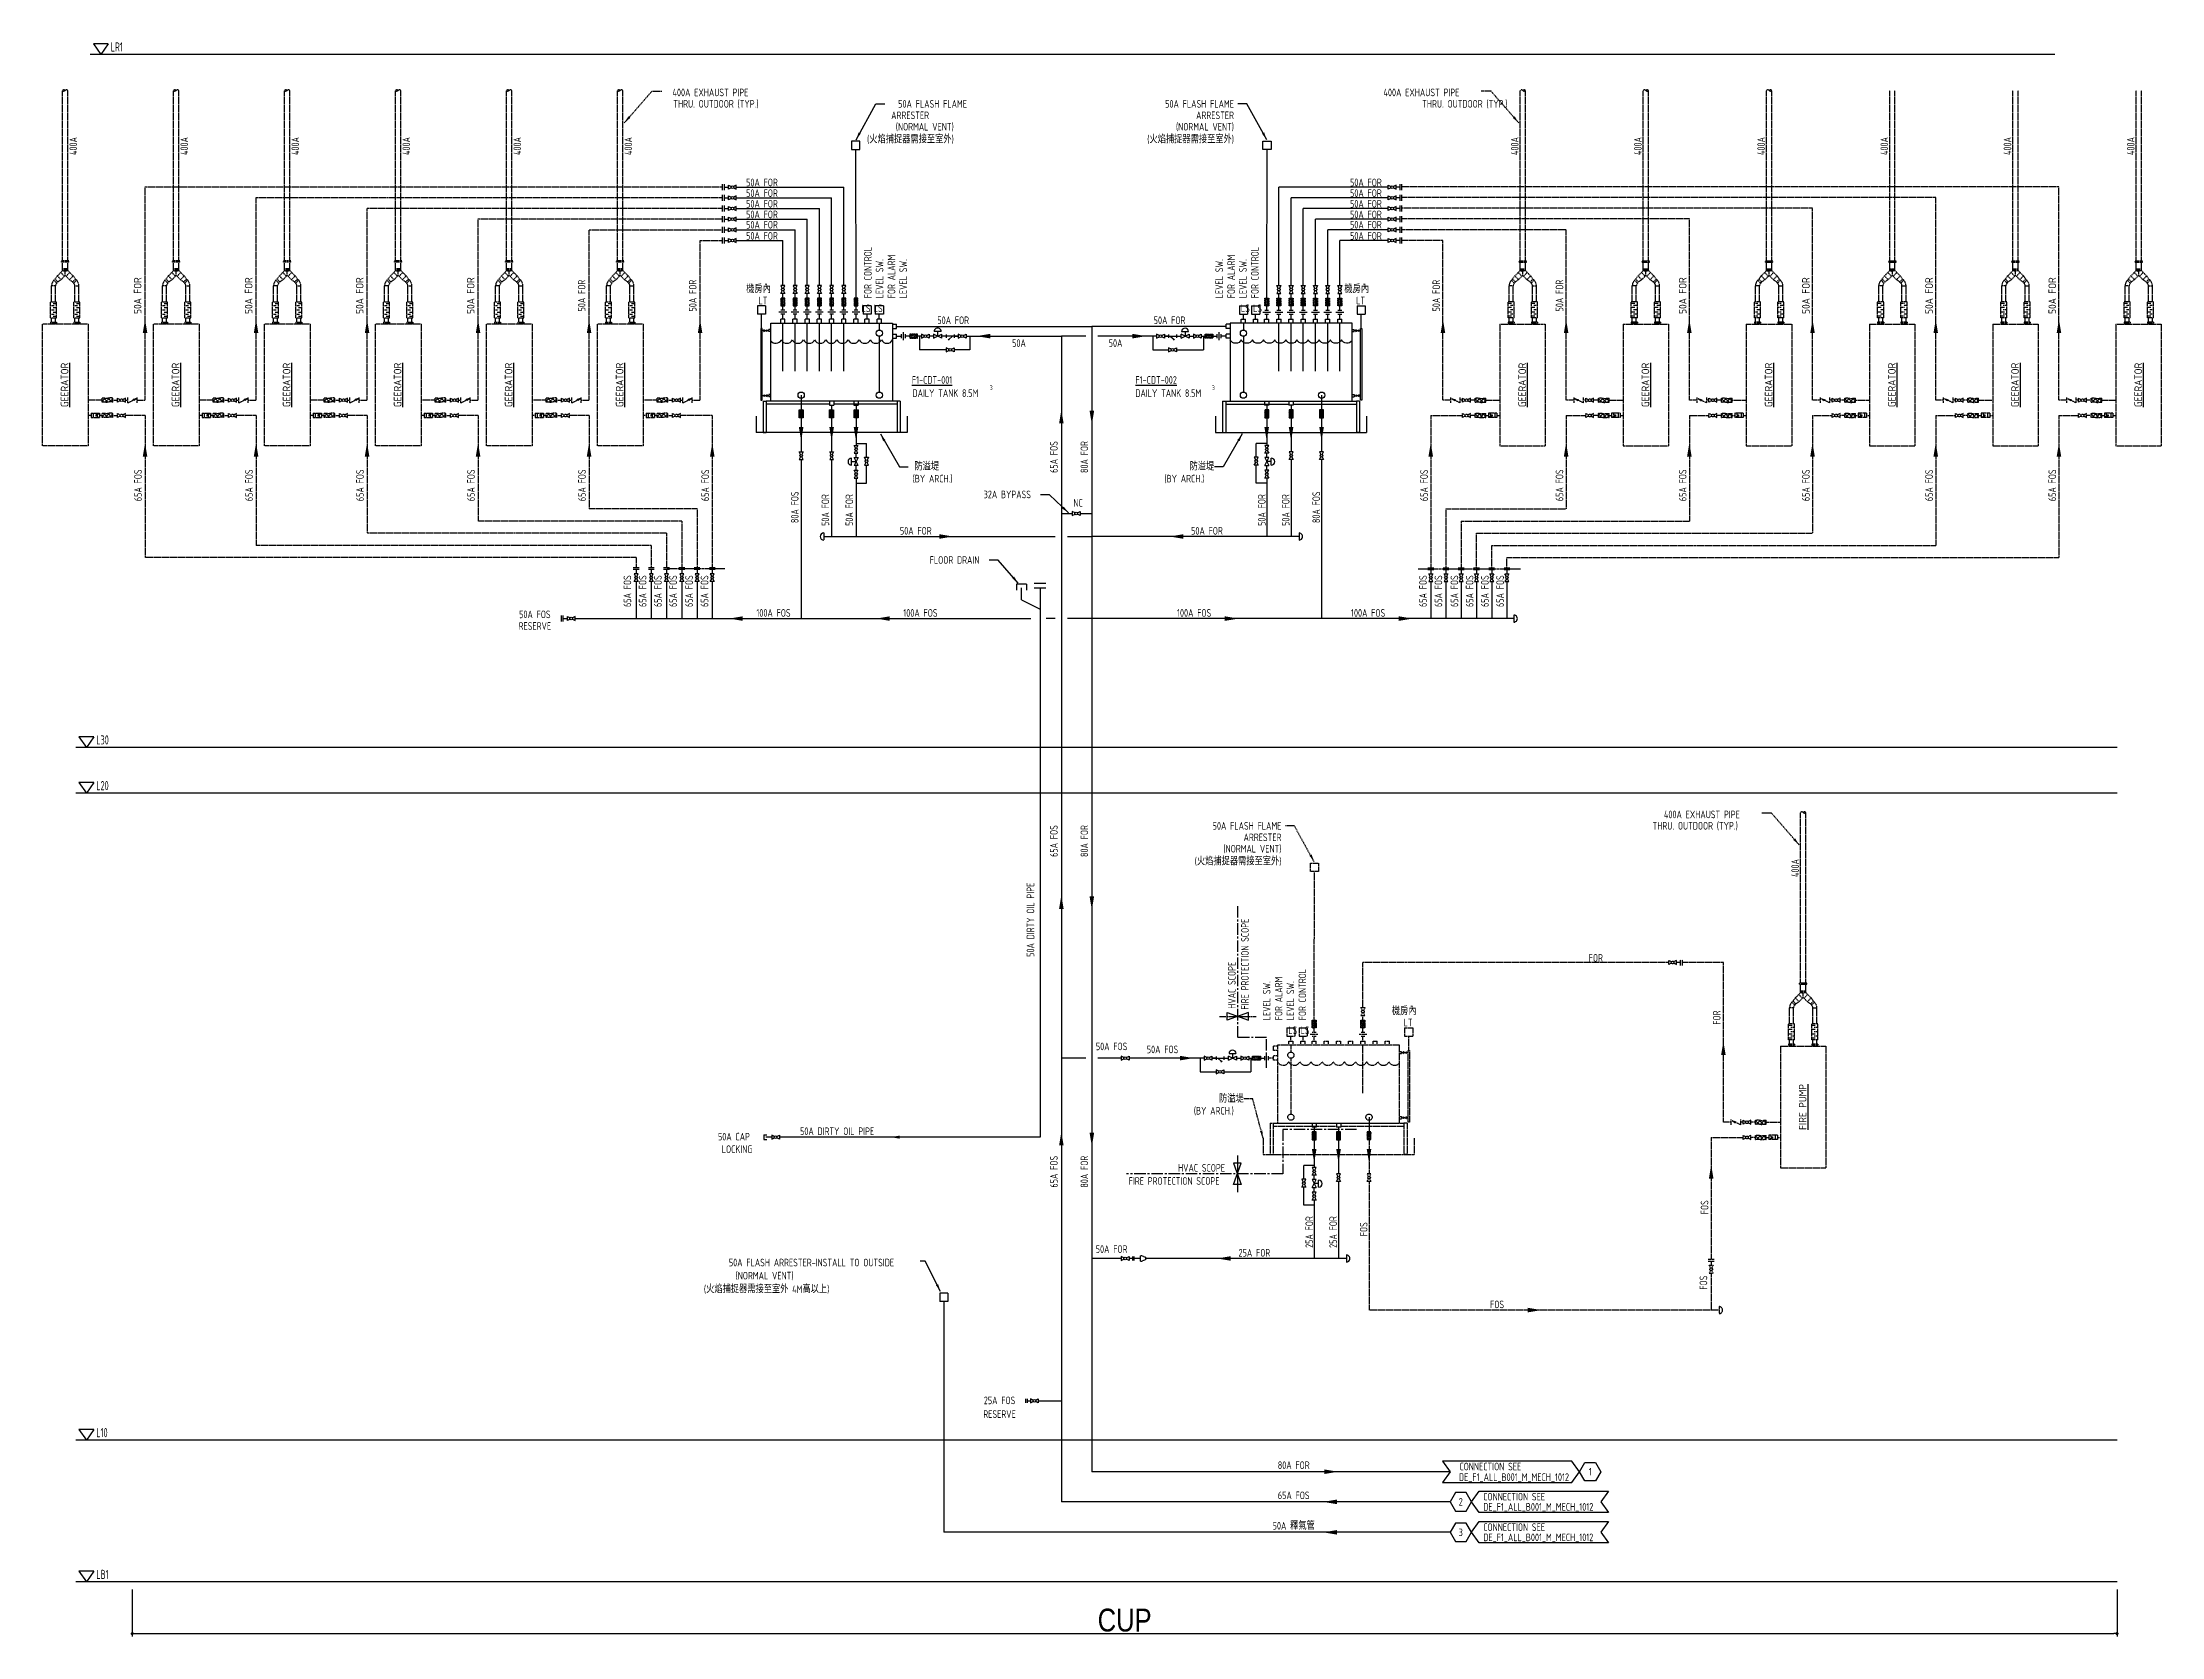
# Model space of a CAD drawing. Header units: millimetres. Extents: x 46 to 742, y 16 to 539.
import ezdxf
from ezdxf.enums import TextEntityAlignment as Align

# ---------------------------------------------------------------- set-up
doc = ezdxf.new("R2010")
doc.units = ezdxf.units.MM
for name, pattern in [('CENTER2', [1.125, 0.75, -0.125, 0.125, -0.125]), ('DASHED', [0.75, 0.5, -0.25]), ('HIDDEN', [0.375, 0.25, -0.125])]:
    doc.linetypes.add(name, pattern=pattern)
doc.layers.get('defpoints').update_dxf_attribs({"color": 1})
for name, color, linetype in [('7-F-TX', 2, 'Continuous'), ('DETL-TXT', 4, 'Continuous'), ('E-RS-TXT', 3, 'Continuous'), ('G-ANNO-DIM', 2, 'Continuous'), ('G-ANNO-NPLT', 1, 'Continuous'), ('g-ttlb', 4, 'Continuous'), ('M-CWTR-TEXT', 4, 'Continuous'), ('M-EQPM', 22, 'Continuous'), ('M-HVAC-EQPM-TEXT', 5, 'Continuous'), ('M-PIPE-FOR', 6, 'Continuous'), ('M-PIPE-FOR-F', 240, 'HIDDEN'), ('M-PIPE-FOS', 4, 'Continuous'), ('M-PIPE-OIL-TEXT', 3, 'Continuous'), ('M-PIPE-OIL-V', 2, 'Continuous'), ('M-PIPE-TXT', 4, 'Continuous'), ('N-DETL-02', 2, 'Continuous'), ('V', 2, 'Continuous')]:
    doc.layers.add(name, color=color, linetype=linetype)
doc.styles.add('AA-TXT', font='iso.shx', dxfattribs={"width": 0.8, "bigfont": 'chineset.shx'})
doc.styles.add('dim-txt', font='isocp.shx', dxfattribs={"width": 0.7, "bigfont": 'CHINESET.shx'})
doc.dimstyles.new('10-dim', dxfattribs={"dimscale": 10, "dimtxt": 0.25, "dimasz": 0.1, "dimexe": 0.1, "dimexo": 0.1, "dimgap": 0.05, "dimtad": 1, "dimdec": 0, "dimlfac": 100, "dimdsep": 46, "dimtxsty": 'AA-TXT', "dimblk": 'DOT', "dimcen": 2, "dimclrd": 256, "dimclre": 256, "dimclrt": 3, "dimazin": 0, "dimtfac": 1, "dimtdec": 0, "dimtix": 1, "dimtmove": 2, "dimatfit": 3, "dimldrblk": 'CIR', "dimfxl": 1, "dimtvp": 1, "dimtolj": 1, "dimtzin": 0, "dimarcsym": 0})
doc.dimstyles.new('adim-10', dxfattribs={"dimscale": 10, "dimtxt": 0.25, "dimasz": 0.25, "dimexe": 0.1, "dimexo": 0.5, "dimgap": 0.15, "dimtad": 0, "dimdec": 4, "dimtxsty": 'dim-txt', "dimcen": 2.5, "dimclrd": 256, "dimclre": 256, "dimclrt": 256, "dimadec": 0, "dimazin": 0, "dimtfac": 1, "dimtmove": 0, "dimatfit": 3, "dimfxl": 1, "dimarcsym": 0})

msp = doc.modelspace()

# ---------------------------------------------------------------- texts
at = {"layer": 'DETL-TXT', "style": 'AA-TXT', "width": 0.8}
for s, p in [('CONNECTION SEE', (511.327, 70.134)), ('DE_F1_ALL_B001_M_MECH_1012', (511.167, 66.649)), ('CONNECTION SEE', (519.141, 60.242)), ('DE_F1_ALL_B001_M_MECH_1012', (519.141, 56.894)), ('CONNECTION SEE', (519.141, 50.242)), ('DE_F1_ALL_B001_M_MECH_1012', (519.141, 46.894))]:
    msp.add_text(s, height=2.5, dxfattribs=at).set_placement(p)
for s, p in [('1', (554.246, 69.687)), ('2', (511.746, 59.796)), ('3', (511.746, 49.796))]:
    msp.add_text(s, height=2.5, dxfattribs=at).set_placement(p, align=Align.MIDDLE)
at = {"layer": 'E-RS-TXT', "style": 'AA-TXT', "width": 0.7}
for s, p in [('LR1', (68.861, 535.671)), ('L30', (64.143, 308.305)), ('L20', (64.143, 293.305)), ('L10', (64.143, 81.011)), ('LB1', (64.143, 34.493))]:
    msp.add_text(s, height=3, dxfattribs=at).set_placement(p)
at = {"layer": 'M-CWTR-TEXT', "color": 252, "linetype": 'HIDDEN', "style": 'AA-TXT', "width": 0.8}
for s, p in [('400A EXHAUST PIPE', (253.165, 520.991)), ('400A EXHAUST PIPE', (486.406, 520.991)), ('THRU. OUTDOOR (TYP.)', (253.443, 517.261)), ('THRU. OUTDOOR (TYP.)', (499.118, 517.261)), ('400A EXHAUST PIPE', (578.41, 284.094)), ('THRU. OUTDOOR (TYP.)', (574.688, 280.364)), ('LS', (455.194, 213.282)), ('LS', (459.194, 213.282)), ('LT', (493.004, 215.822)), ('(BY ARCH.)', (424.188, 186.872)), ('防溢堤', (432.465, 190.826))]:
    msp.add_text(s, height=2.5, dxfattribs=at).set_placement(p)
at = {"layer": 'M-CWTR-TEXT', "style": 'AA-TXT', "width": 0.8}
for s, p in [('ARRESTER', (337.331, 514.742)), ('50A FLASH FLAME', (349.776, 518.492)), ('50A FLASH FLAME', (437.358, 518.492)), ('ARRESTER', (437.358, 514.742)), ('(火焰捕捉器需接至室外)', (345.441, 506.861)), ('(NORMAL VENT)', (345.441, 510.992)), ('(火焰捕捉器需接至室外)', (437.358, 506.861)), ('(NORMAL VENT)', (437.358, 510.992)), ('機房內', (285.455, 457.681)), ('機房內', (481.678, 457.681)), ('(NORMAL VENT)', (292.88, 134.016)), ('(火焰捕捉器需接至室外 4M高以上)', (304.614, 129.561))]:
    msp.add_text(s, height=2.5, dxfattribs=at).set_placement(p, align=Align.MIDDLE_RIGHT)
for s, p in [('50A FOR', (282.514, 492.706)), ('50A FOR', (480.634, 492.706)), ('50A FOR', (282.514, 489.206)), ('50A FOR', (282.514, 485.706)), ('50A FOR', (480.634, 489.206)), ('50A FOR', (480.634, 485.706)), ('50A FOR', (282.514, 482.206)), ('50A FOR', (282.514, 478.832)), ('50A FOR', (480.634, 482.206)), ('50A FOR', (480.634, 478.832)), ('50A FOR', (282.514, 475.184)), ('50A FOR', (480.634, 475.184)), ('50A FOR', (345.24, 447.502)), ('50A FOR', (416.226, 447.502)), ('50A', (366.822, 440.004)), ('50A', (398.509, 440.004)), ('50A FOR', (332.976, 378.41)), ('50A FOR', (428.49, 378.41)), ('RESERVE', (208.012, 347.183)), ('50A FOS', (208.012, 350.993)), ('100A FOS', (286.296, 351.472)), ('100A FOS', (334.492, 351.472)), ('100A FOS', (424.283, 351.472)), ('100A FOS', (481.363, 351.472)), ('50A FOS', (397.21, 209.235)), ('50A FOS', (413.92, 208.243)), ('50A FOR', (397.21, 142.718)), ('25A FOR', (444.06, 141.513)), ('25A FOS', (360.452, 93.087)), ('RESERVE', (360.452, 88.586)), ('80A FOR', (456.955, 71.825)), ('65A FOS', (456.955, 61.934)), ('50A 釋氣管', (456.955, 51.934))]:
    msp.add_text(s, height=2.5, dxfattribs=at).set_placement(p, align=Align.MIDDLE_CENTER)
for s, p in [('FOR CONTROL', (317.25, 454.682)), ('LEVEL SW.', (321.084, 454.682)), ('FOR ALARM', (325.012, 454.682)), ('LEVEL SW.', (328.846, 454.682)), ('LEVEL SW.', (432.517, 454.682)), ('FOR ALARM', (436.455, 454.682)), ('LEVEL SW.', (440.279, 454.682)), ('FOR CONTROL', (444.217, 454.682))]:
    msp.add_text(s, height=2.5, rotation=90, dxfattribs=at).set_placement(p, align=Align.MIDDLE_LEFT)
for s, p in [('LT', (281.366, 452.719)), ('LS', (315.177, 450.179)), ('LS', (319.177, 450.179)), ('LS', (439.624, 450.179)), ('LS', (443.624, 450.179)), ('LT', (477.434, 452.719)), ('(BY ARCH.)', (331.933, 394.284)), ('防溢堤', (332.531, 398.238)), ('(BY ARCH.)', (414.534, 394.284)), ('防溢堤', (422.811, 398.238)), ('32A BYPASS', (355.243, 389.091)), ('NC', (384.672, 386.318)), ('FLOOR DRAIN', (337.518, 367.587)), ('50A CAP', (268.076, 178.373)), ('50A DIRTY OIL PIPE', (295.003, 180.152)), ('LOCKING', (269.332, 174.258)), ('50A FLASH ARRESTER-INSTALL TO OUTSIDE', (271.654, 137.069))]:
    msp.add_text(s, height=2.5, dxfattribs=at).set_placement(p)
for s, p in [('65A FOS', (378.27, 402.611)), ('80A FOR', (388.27, 402.611)), ('80A FOS', (293.279, 386.135)), ('50A FOR', (303.316, 385.215)), ('50A FOR', (311.165, 385.215)), ('50A FOR', (446.49, 385.215)), ('50A FOR', (454.338, 385.215)), ('80A FOS', (464.338, 386.135)), ('65A FOS', (238.362, 358.605)), ('65A FOS', (243.362, 358.605)), ('65A FOS', (248.362, 358.605)), ('65A FOS', (253.362, 358.605)), ('65A FOS', (258.609, 358.605)), ('65A FOS', (263.669, 358.605)), ('65A FOS', (499.363, 358.605)), ('65A FOS', (504.423, 358.605)), ('65A FOS', (509.67, 358.605)), ('65A FOS', (514.67, 358.605)), ('65A FOS', (519.67, 358.605)), ('65A FOS', (524.67, 358.605)), ('65A FOS', (378.27, 276.615)), ('80A FOR', (388.27, 276.615)), ('65A FOS', (378.27, 168.116)), ('80A FOR', (388.27, 168.116)), ('25A FOR', (462.06, 148.318)), ('25A FOR', (469.908, 148.318))]:
    msp.add_text(s, height=2.5, rotation=90, dxfattribs=at).set_placement(p, align=Align.MIDDLE_CENTER)
msp.add_text('50A DIRTY OIL PIPE', height=2.5, rotation=90, dxfattribs=at).set_placement((371.844, 238.629))
at = {"layer": 'M-CWTR-TEXT', "color": 252, "linetype": 'HIDDEN', "style": 'AA-TXT', "width": 0.8}
msp.add_text('機房內', height=2.5, dxfattribs=at).set_placement((497.248, 220.784), align=Align.MIDDLE_RIGHT)
at = {"layer": 'M-HVAC-EQPM-TEXT', "style": 'AA-TXT', "width": 0.8}
for s, height, p in [('%%UF1-CDT-001', 2.5, (331.691, 426.656)), ('DAILY TANK 8.5M', 2.5, (331.899, 422.329)), ('3', 1.5, (357.255, 424.608)), ('%%UF1-CDT-002', 2.5, (405.02, 426.656)), ('DAILY TANK 8.5M', 2.5, (405.012, 422.329)), ('3', 1.5, (430.123, 424.608))]:
    msp.add_text(s, height=height, dxfattribs=at).set_placement(p)
at = {"layer": 'M-PIPE-FOR-F', "color": 252, "linetype": 'HIDDEN', "style": 'AA-TXT', "width": 0.8}
for s, p in [('400A', (56.592, 504.65)), ('400A', (93.008, 504.65)), ('400A', (129.424, 504.65)), ('400A', (165.84, 504.65)), ('400A', (202.255, 504.65)), ('400A', (238.671, 504.65)), ('400A', (529.457, 504.65)), ('400A', (569.873, 504.65)), ('400A', (610.288, 504.65)), ('400A', (650.704, 504.65)), ('400A', (691.12, 504.65)), ('400A', (731.536, 504.65)), ('50A FOR', (223.373, 455.576)), ('50A FOR', (259.803, 455.576)), ('50A FOR', (503.722, 455.576)), ('50A FOR', (544.152, 455.576)), ('65A FOS', (77.814, 393.344)), ('65A FOS', (114.23, 393.344)), ('65A FOS', (150.646, 393.344)), ('65A FOS', (187.061, 393.344)), ('65A FOS', (223.477, 393.344)), ('65A FOS', (263.893, 393.344)), ('65A FOS', (499.722, 393.344)), ('65A FOS', (544.138, 393.344)), ('65A FOS', (584.554, 393.344)), ('65A FOS', (624.97, 393.344)), ('65A FOS', (665.386, 393.344)), ('65A FOS', (705.801, 393.344)), ('400A', (621.46, 267.753)), ('FOR', (595.726, 218.679)), ('FOS', (591.726, 156.447)), ('FOS', (479.908, 149.238)), ('FOS', (591.367, 131.708))]:
    msp.add_text(s, height=2.5, rotation=90, dxfattribs=at).set_placement(p, align=Align.MIDDLE_CENTER)
at = {"layer": 'M-PIPE-FOR-F', "color": 252, "linetype": 'HIDDEN', "style": 'AA-TXT'}
for s, p in [('50A FOR', (77.71, 455.576)), ('50A FOR', (114.125, 455.576)), ('50A FOR', (150.541, 455.576)), ('50A FOR', (186.957, 455.576)), ('50A FOR', (584.568, 455.576)), ('50A FOR', (624.984, 455.576)), ('50A FOR', (665.4, 455.576)), ('50A FOR', (705.815, 455.576)), ('%%UGEERATOR', (53.741, 426.263)), ('%%UGEERATOR', (90.157, 426.263)), ('%%UGEERATOR', (126.573, 426.263)), ('%%UGEERATOR', (162.988, 426.263)), ('%%UGEERATOR', (199.404, 426.263)), ('%%UGEERATOR', (235.82, 426.263)), ('%%UGEERATOR', (531.922, 426.263)), ('%%UGEERATOR', (572.338, 426.263)), ('%%UGEERATOR', (612.754, 426.263)), ('%%UGEERATOR', (653.169, 426.263)), ('%%UGEERATOR', (693.585, 426.263)), ('%%UGEERATOR', (734.001, 426.263)), ('%%UFIRE PUMP', (623.926, 189.366))]:
    msp.add_text(s, height=2.5, rotation=90, dxfattribs=at).set_placement(p, align=Align.MIDDLE_CENTER)
at = {"layer": 'M-PIPE-FOR-F', "color": 252, "linetype": 'HIDDEN', "style": 'AA-TXT', "width": 0.8}
for s, p in [('50A FLASH FLAME', (452.928, 281.595)), ('ARRESTER', (452.928, 277.845)), ('(火焰捕捉器需接至室外)', (452.928, 269.964)), ('(NORMAL VENT)', (452.928, 274.095))]:
    msp.add_text(s, height=2.5, dxfattribs=at).set_placement(p, align=Align.MIDDLE_RIGHT)
at = {"layer": 'M-PIPE-FOR-F', "color": 252, "style": 'AA-TXT', "width": 0.8}
msp.add_text('FOR', height=2.5, dxfattribs=at).set_placement((556.059, 238.287), align=Align.MIDDLE_CENTER)
at = {"layer": 'M-PIPE-FOR-F', "color": 252, "linetype": 'HIDDEN', "style": 'AA-TXT', "width": 0.8}
for s, p in [('LEVEL SW.', (448.087, 217.785)), ('FOR ALARM', (452.025, 217.785)), ('LEVEL SW.', (455.849, 217.785)), ('FOR CONTROL', (459.787, 217.785))]:
    msp.add_text(s, height=2.5, rotation=90, dxfattribs=at).set_placement(p, align=Align.MIDDLE_LEFT)
msp.add_text('FOS', height=2.5, dxfattribs=at).set_placement((523.666, 124.575), align=Align.MIDDLE_CENTER)
at = {"layer": 'M-PIPE-TXT', "style": 'AA-TXT', "width": 0.8}
for s, p in [('FIRE PROTECTION SCOPE', (442.201, 221.34)), ('HVAC SCOPE', (437.907, 221.579))]:
    msp.add_text(s, height=2.5, rotation=90, dxfattribs=at).set_placement(p)
for s, p in [('HVAC SCOPE', (419.006, 168.127)), ('FIRE PROTECTION SCOPE', (402.801, 163.832))]:
    msp.add_text(s, height=2.5, dxfattribs=at).set_placement(p)

# ---------------------------------------------------------------- blocks, each defined once
blk = doc.blocks.new('_Dot')
at = {"color": 0, "linetype": 'ByBlock', "lineweight": -2}
blk.add_line((-0.5, 0), (-1, 0), dxfattribs=at)
at = {"color": 0, "linetype": 'ByBlock', "const_width": 0.5}
blk.add_lwpolyline([(-0.25, 0, 1), (0.25, 0, 1)], format="xyb", close=True, dxfattribs=at)
blk = doc.blocks.new('*D7')
at = {"layer": 'defpoints', "color": 0, "linetype": 'Continuous', "transparency": 16777216}
for p in [(75.93, 32.09), (727.05, 32.09), (727.05, 16.57)]:
    blk.add_point(p, dxfattribs=at)
at = {"layer": 'G-ANNO-DIM', "linetype": 'Continuous', "lineweight": -2, "transparency": 16777216}
for p, q in [((75.93, 31.09), (75.93, 15.57)), ((727.05, 31.09), (727.05, 15.57)), ((76.93, 16.57), (726.05, 16.57))]:
    blk.add_line(p, q, dxfattribs=at)
at = {"layer": 'G-ANNO-DIM', "linetype": 'Continuous', "lineweight": -2, "transparency": 16777216, "rotation": 180}
blk.add_blockref('_Dot', (75.93, 16.57), dxfattribs=at)
at = {"layer": 'G-ANNO-DIM', "linetype": 'Continuous', "lineweight": -2, "transparency": 16777216}
blk.add_blockref('_Dot', (727.05, 16.57), dxfattribs=at)
at = {"layer": 'G-ANNO-DIM', "color": 3, "linetype": 'Continuous', "transparency": 16777216, "insert": (401.49, 20.95), "char_height": 7.5, "attachment_point": 5, "style": 'AA-TXT'}
blk.add_mtext('\\A1;{\\fArial|b0|i0|c0|p34;\\C4;CUP}', dxfattribs=at)
blk = doc.blocks.new('CIR')
at = {"color": 0}
blk.add_line((1, 0), (-1, 0), dxfattribs=at)
at = {"color": 3}
blk.add_circle((0, 0), 0.5, dxfattribs=at)
blk = doc.blocks.new('FL-C')
at = {"linetype": 'DASHED'}
for p, q in [((6.4, 1.6), (0, 1.6)), ((0, -1.6), (3.2, 1.6)), ((0, -0.7), (2.3, 1.6)), ((0, 0), (1.6, 1.6)), ((0, 0.7), (0.8, 1.6)), ((0, 1.6), (0, -1.6)), ((3, -1.6), (0, 1.4)), ((1.8, -1.6), (0, 0.3)), ((4.2, -1.6), (1, 1.6)), ((1.1, -1.6), (4.2, 1.6)), ((5.3, -1.6), (2.1, 1.6)), ((2.2, -1.6), (5.3, 1.6)), ((6.4, -1.6), (3.2, 1.6)), ((3.4, -1.6), (6.4, 1.4)), ((6.4, -0.7), (4.1, 1.6)), ((4.5, -1.6), (6.4, 0.3)), ((6.4, 0), (4.8, 1.6)), ((6.4, 0.7), (5.5, 1.6)), ((6.4, -1.6), (6.4, 1.6)), ((0.8, -1.6), (0, -0.8)), ((0, -1.6), (6.4, -1.6)), ((5.6, -1.6), (6.4, -0.8))]:
    blk.add_line(p, q, dxfattribs=at)
blk = doc.blocks.new('R4-2')
for p, q in [((-3, 0), (3, 0)), ((-3, 0), (-3, -0.3)), ((3, 0), (3, -0.3)), ((-5.7, -10.2), (-5.7, -9.5)), ((5.7, -10.2), (-5.7, -10.2)), ((-3.9, -3.9), (-4.8, -5.8)), ((3.9, -3.9), (4.8, -5.8)), ((5.7, -10.2), (5.7, -9.5))]:
    blk.add_line(p, q)
for centre, start, end in [((2.3, -9.5), 153.0939, 180), ((-11, -0.3), 333.0939, 0), ((11, -0.3), 180, 206.9061), ((-2.3, -9.5), 0, 26.9061)]:
    blk.add_arc(centre, 8, start, end)

# ---------------------------------------------------------------- dimensions: what is measured, and where the dimension line sits
at = {"layer": 'G-ANNO-DIM', "color": 4, "linetype": 'Continuous'}
dim = msp.add_linear_dim(base=(727.046, 16.574), p1=(75.929, 32.089), p2=(727.046, 32.089), text='{\\fArial|b0|i0|c0|p34;\\C4;CUP}', dimstyle='10-dim', override={"dimtxt": 0.75}, dxfattribs=at)
dim.commit()
dim.dimension.update_dxf_attribs({"geometry": '*D7', "text_midpoint": (401.488, 20.952)})

# ---------------------------------------------------------------- hatches: boundary and pattern name
at = {"layer": 'M-PIPE-FOR-F', "linetype": 'HIDDEN'}
h = msp.add_hatch(dxfattribs=at)
h.set_pattern_fill('NET', color=252, scale=0.3, angle=45, style=0)
h.set_pattern_definition([(135, (576.0109, 62.0518), (0.6735192, 0.6735192), []), (45, (576.0109, 62.0518), (0.6735192, -0.6735192), [])])
edge = h.paths.add_edge_path()
edge.add_spline(control_points=[(66.07, 421.904), (66.261, 421.918), (66.763, 421.955), (67.693, 421.708), (68.667, 422.132), (69.333, 421.965), (69.574, 421.904)], knot_values=[0, 0, 0, 0, 0.5743149, 1.5064379, 2.8017053, 3.5340502, 3.5340502, 3.5340502, 3.5340502], degree=3, periodic=0)
edge.add_line((69.574, 421.904), (69.574, 420.622))
edge.add_spline(control_points=[(69.574, 420.622), (69.333, 420.683), (68.667, 420.85), (67.693, 420.426), (66.763, 420.673), (66.261, 420.636), (66.07, 420.622)], knot_values=[0, 0, 0, 0, 0.7323449, 2.0276123, 2.9597353, 3.5340502, 3.5340502, 3.5340502, 3.5340502], degree=3, periodic=0)
edge.add_line((66.07, 420.622), (66.07, 421.904))
h = msp.add_hatch(dxfattribs=at)
h.set_pattern_fill('NET', color=252, scale=0.3, angle=45, style=0)
h.set_pattern_definition([(135, (576.0109, 57.0518), (0.6735192, 0.6735192), []), (45, (576.0109, 57.0518), (0.6735192, -0.6735192), [])])
edge = h.paths.add_edge_path()
edge.add_spline(control_points=[(66.07, 416.904), (66.261, 416.918), (66.763, 416.955), (67.693, 416.708), (68.667, 417.132), (69.333, 416.965), (69.574, 416.904)], knot_values=[0, 0, 0, 0, 0.5743149, 1.5064379, 2.8017053, 3.5340502, 3.5340502, 3.5340502, 3.5340502], degree=3, periodic=0)
edge.add_line((69.574, 416.904), (69.574, 415.622))
edge.add_spline(control_points=[(69.574, 415.622), (69.333, 415.683), (68.667, 415.85), (67.693, 415.426), (66.763, 415.673), (66.261, 415.636), (66.07, 415.622)], knot_values=[0, 0, 0, 0, 0.7323449, 2.0276123, 2.9597353, 3.5340502, 3.5340502, 3.5340502, 3.5340502], degree=3, periodic=0)
edge.add_line((66.07, 415.622), (66.07, 416.904))
h = msp.add_hatch(dxfattribs=at)
h.set_pattern_fill('NET', color=252, scale=0.3, angle=45, style=0)
h.set_pattern_definition([(135, (612.4267, 62.0518), (0.6735192, 0.6735192), []), (45, (612.4267, 62.0518), (0.6735192, -0.6735192), [])])
edge = h.paths.add_edge_path()
edge.add_spline(control_points=[(102.486, 421.904), (102.677, 421.918), (103.179, 421.955), (104.109, 421.708), (105.083, 422.132), (105.749, 421.965), (105.99, 421.904)], knot_values=[0, 0, 0, 0, 0.5743149, 1.5064379, 2.8017053, 3.5340502, 3.5340502, 3.5340502, 3.5340502], degree=3, periodic=0)
edge.add_line((105.99, 421.904), (105.99, 420.622))
edge.add_spline(control_points=[(105.99, 420.622), (105.749, 420.683), (105.083, 420.85), (104.109, 420.426), (103.179, 420.673), (102.677, 420.636), (102.486, 420.622)], knot_values=[0, 0, 0, 0, 0.7323449, 2.0276123, 2.9597353, 3.5340502, 3.5340502, 3.5340502, 3.5340502], degree=3, periodic=0)
edge.add_line((102.486, 420.622), (102.486, 421.904))
h = msp.add_hatch(dxfattribs=at)
h.set_pattern_fill('NET', color=252, scale=0.3, angle=45, style=0)
h.set_pattern_definition([(135, (612.4267, 57.0518), (0.6735192, 0.6735192), []), (45, (612.4267, 57.0518), (0.6735192, -0.6735192), [])])
edge = h.paths.add_edge_path()
edge.add_spline(control_points=[(102.486, 416.904), (102.677, 416.918), (103.179, 416.955), (104.109, 416.708), (105.083, 417.132), (105.749, 416.965), (105.99, 416.904)], knot_values=[0, 0, 0, 0, 0.5743149, 1.5064379, 2.8017053, 3.5340502, 3.5340502, 3.5340502, 3.5340502], degree=3, periodic=0)
edge.add_line((105.99, 416.904), (105.99, 415.622))
edge.add_spline(control_points=[(105.99, 415.622), (105.749, 415.683), (105.083, 415.85), (104.109, 415.426), (103.179, 415.673), (102.677, 415.636), (102.486, 415.622)], knot_values=[0, 0, 0, 0, 0.7323449, 2.0276123, 2.9597353, 3.5340502, 3.5340502, 3.5340502, 3.5340502], degree=3, periodic=0)
edge.add_line((102.486, 415.622), (102.486, 416.904))
h = msp.add_hatch(dxfattribs=at)
h.set_pattern_fill('NET', color=252, scale=0.3, angle=45, style=0)
h.set_pattern_definition([(135, (648.8425, 62.0518), (0.6735192, 0.6735192), []), (45, (648.8425, 62.0518), (0.6735192, -0.6735192), [])])
edge = h.paths.add_edge_path()
edge.add_spline(control_points=[(138.901, 421.904), (139.093, 421.918), (139.595, 421.955), (140.525, 421.708), (141.499, 422.132), (142.165, 421.965), (142.406, 421.904)], knot_values=[0, 0, 0, 0, 0.5743149, 1.5064379, 2.8017053, 3.5340502, 3.5340502, 3.5340502, 3.5340502], degree=3, periodic=0)
edge.add_line((142.406, 421.904), (142.406, 420.622))
edge.add_spline(control_points=[(142.406, 420.622), (142.165, 420.683), (141.499, 420.85), (140.525, 420.426), (139.595, 420.673), (139.093, 420.636), (138.901, 420.622)], knot_values=[0, 0, 0, 0, 0.7323449, 2.0276123, 2.9597353, 3.5340502, 3.5340502, 3.5340502, 3.5340502], degree=3, periodic=0)
edge.add_line((138.901, 420.622), (138.901, 421.904))
h = msp.add_hatch(dxfattribs=at)
h.set_pattern_fill('NET', color=252, scale=0.3, angle=45, style=0)
h.set_pattern_definition([(135, (648.8425, 57.0518), (0.6735192, 0.6735192), []), (45, (648.8425, 57.0518), (0.6735192, -0.6735192), [])])
edge = h.paths.add_edge_path()
edge.add_spline(control_points=[(138.901, 416.904), (139.093, 416.918), (139.595, 416.955), (140.525, 416.708), (141.499, 417.132), (142.165, 416.965), (142.406, 416.904)], knot_values=[0, 0, 0, 0, 0.5743149, 1.5064379, 2.8017053, 3.5340502, 3.5340502, 3.5340502, 3.5340502], degree=3, periodic=0)
edge.add_line((142.406, 416.904), (142.406, 415.622))
edge.add_spline(control_points=[(142.406, 415.622), (142.165, 415.683), (141.499, 415.85), (140.525, 415.426), (139.595, 415.673), (139.093, 415.636), (138.901, 415.622)], knot_values=[0, 0, 0, 0, 0.7323449, 2.0276123, 2.9597353, 3.5340502, 3.5340502, 3.5340502, 3.5340502], degree=3, periodic=0)
edge.add_line((138.901, 415.622), (138.901, 416.904))
h = msp.add_hatch(dxfattribs=at)
h.set_pattern_fill('NET', color=252, scale=0.3, angle=45, style=0)
h.set_pattern_definition([(135, (685.2583, 62.0518), (0.6735192, 0.6735192), []), (45, (685.2583, 62.0518), (0.6735192, -0.6735192), [])])
edge = h.paths.add_edge_path()
edge.add_spline(control_points=[(175.317, 421.904), (175.509, 421.918), (176.011, 421.955), (176.94, 421.708), (177.914, 422.132), (178.581, 421.965), (178.821, 421.904)], knot_values=[0, 0, 0, 0, 0.5743149, 1.5064379, 2.8017053, 3.5340502, 3.5340502, 3.5340502, 3.5340502], degree=3, periodic=0)
edge.add_line((178.821, 421.904), (178.821, 420.622))
edge.add_spline(control_points=[(178.821, 420.622), (178.581, 420.683), (177.914, 420.85), (176.94, 420.426), (176.011, 420.673), (175.509, 420.636), (175.317, 420.622)], knot_values=[0, 0, 0, 0, 0.7323449, 2.0276123, 2.9597353, 3.5340502, 3.5340502, 3.5340502, 3.5340502], degree=3, periodic=0)
edge.add_line((175.317, 420.622), (175.317, 421.904))
h = msp.add_hatch(dxfattribs=at)
h.set_pattern_fill('NET', color=252, scale=0.3, angle=45, style=0)
h.set_pattern_definition([(135, (685.2583, 57.0518), (0.6735192, 0.6735192), []), (45, (685.2583, 57.0518), (0.6735192, -0.6735192), [])])
edge = h.paths.add_edge_path()
edge.add_spline(control_points=[(175.317, 416.904), (175.509, 416.918), (176.011, 416.955), (176.94, 416.708), (177.914, 417.132), (178.581, 416.965), (178.821, 416.904)], knot_values=[0, 0, 0, 0, 0.5743149, 1.5064379, 2.8017053, 3.5340502, 3.5340502, 3.5340502, 3.5340502], degree=3, periodic=0)
edge.add_line((178.821, 416.904), (178.821, 415.622))
edge.add_spline(control_points=[(178.821, 415.622), (178.581, 415.683), (177.914, 415.85), (176.94, 415.426), (176.011, 415.673), (175.509, 415.636), (175.317, 415.622)], knot_values=[0, 0, 0, 0, 0.7323449, 2.0276123, 2.9597353, 3.5340502, 3.5340502, 3.5340502, 3.5340502], degree=3, periodic=0)
edge.add_line((175.317, 415.622), (175.317, 416.904))
h = msp.add_hatch(dxfattribs=at)
h.set_pattern_fill('NET', color=252, scale=0.3, angle=45, style=0)
h.set_pattern_definition([(135, (721.6741, 62.0518), (0.6735192, 0.6735192), []), (45, (721.6741, 62.0518), (0.6735192, -0.6735192), [])])
edge = h.paths.add_edge_path()
edge.add_spline(control_points=[(211.733, 421.904), (211.924, 421.918), (212.427, 421.955), (213.356, 421.708), (214.33, 422.132), (214.997, 421.965), (215.237, 421.904)], knot_values=[0, 0, 0, 0, 0.5743149, 1.5064379, 2.8017053, 3.5340502, 3.5340502, 3.5340502, 3.5340502], degree=3, periodic=0)
edge.add_line((215.237, 421.904), (215.237, 420.622))
edge.add_spline(control_points=[(215.237, 420.622), (214.997, 420.683), (214.33, 420.85), (213.356, 420.426), (212.427, 420.673), (211.924, 420.636), (211.733, 420.622)], knot_values=[0, 0, 0, 0, 0.7323449, 2.0276123, 2.9597353, 3.5340502, 3.5340502, 3.5340502, 3.5340502], degree=3, periodic=0)
edge.add_line((211.733, 420.622), (211.733, 421.904))
h = msp.add_hatch(dxfattribs=at)
h.set_pattern_fill('NET', color=252, scale=0.3, angle=45, style=0)
h.set_pattern_definition([(135, (721.6741, 57.0518), (0.6735192, 0.6735192), []), (45, (721.6741, 57.0518), (0.6735192, -0.6735192), [])])
edge = h.paths.add_edge_path()
edge.add_spline(control_points=[(211.733, 416.904), (211.924, 416.918), (212.427, 416.955), (213.356, 416.708), (214.33, 417.132), (214.997, 416.965), (215.237, 416.904)], knot_values=[0, 0, 0, 0, 0.5743149, 1.5064379, 2.8017053, 3.5340502, 3.5340502, 3.5340502, 3.5340502], degree=3, periodic=0)
edge.add_line((215.237, 416.904), (215.237, 415.622))
edge.add_spline(control_points=[(215.237, 415.622), (214.997, 415.683), (214.33, 415.85), (213.356, 415.426), (212.427, 415.673), (211.924, 415.636), (211.733, 415.622)], knot_values=[0, 0, 0, 0, 0.7323449, 2.0276123, 2.9597353, 3.5340502, 3.5340502, 3.5340502, 3.5340502], degree=3, periodic=0)
edge.add_line((211.733, 415.622), (211.733, 416.904))
h = msp.add_hatch(dxfattribs=at)
h.set_pattern_fill('NET', color=252, scale=0.3, angle=45, style=0)
h.set_pattern_definition([(135, (758.09, 62.0518), (0.6735192, 0.6735192), []), (45, (758.09, 62.0518), (0.6735192, -0.6735192), [])])
edge = h.paths.add_edge_path()
edge.add_spline(control_points=[(248.149, 421.904), (248.34, 421.918), (248.843, 421.955), (249.772, 421.708), (250.746, 422.132), (251.412, 421.965), (251.653, 421.904)], knot_values=[0, 0, 0, 0, 0.5743149, 1.5064379, 2.8017053, 3.5340502, 3.5340502, 3.5340502, 3.5340502], degree=3, periodic=0)
edge.add_line((251.653, 421.904), (251.653, 420.622))
edge.add_spline(control_points=[(251.653, 420.622), (251.412, 420.683), (250.746, 420.85), (249.772, 420.426), (248.843, 420.673), (248.34, 420.636), (248.149, 420.622)], knot_values=[0, 0, 0, 0, 0.7323449, 2.0276123, 2.9597353, 3.5340502, 3.5340502, 3.5340502, 3.5340502], degree=3, periodic=0)
edge.add_line((248.149, 420.622), (248.149, 421.904))
h = msp.add_hatch(dxfattribs=at)
h.set_pattern_fill('NET', color=252, scale=0.3, angle=45, style=0)
h.set_pattern_definition([(135, (758.09, 57.0518), (0.6735192, 0.6735192), []), (45, (758.09, 57.0518), (0.6735192, -0.6735192), [])])
edge = h.paths.add_edge_path()
edge.add_spline(control_points=[(248.149, 416.904), (248.34, 416.918), (248.843, 416.955), (249.772, 416.708), (250.746, 417.132), (251.412, 416.965), (251.653, 416.904)], knot_values=[0, 0, 0, 0, 0.5743149, 1.5064379, 2.8017053, 3.5340502, 3.5340502, 3.5340502, 3.5340502], degree=3, periodic=0)
edge.add_line((251.653, 416.904), (251.653, 415.622))
edge.add_spline(control_points=[(251.653, 415.622), (251.412, 415.683), (250.746, 415.85), (249.772, 415.426), (248.843, 415.673), (248.34, 415.636), (248.149, 415.622)], knot_values=[0, 0, 0, 0, 0.7323449, 2.0276123, 2.9597353, 3.5340502, 3.5340502, 3.5340502, 3.5340502], degree=3, periodic=0)
edge.add_line((248.149, 415.622), (248.149, 416.904))
h = msp.add_hatch(dxfattribs=at)
h.set_pattern_fill('NET', color=252, scale=0.3, angle=45, style=0)
h.set_pattern_definition([(45, (10.037, 62.0518), (-0.6735192, 0.6735192), []), (135, (10.037, 62.0518), (-0.6735192, -0.6735192), [])])
edge = h.paths.add_edge_path()
edge.add_spline(control_points=[(519.978, 421.904), (519.787, 421.918), (519.284, 421.955), (518.355, 421.708), (517.381, 422.132), (516.715, 421.965), (516.474, 421.904)], knot_values=[0, 0, 0, 0, 0.5743149, 1.5064379, 2.8017053, 3.5340502, 3.5340502, 3.5340502, 3.5340502], degree=3, periodic=0)
edge.add_line((516.474, 421.904), (516.474, 420.622))
edge.add_spline(control_points=[(516.474, 420.622), (516.715, 420.683), (517.381, 420.85), (518.355, 420.426), (519.284, 420.673), (519.787, 420.636), (519.978, 420.622)], knot_values=[0, 0, 0, 0, 0.7323449, 2.0276123, 2.9597353, 3.5340502, 3.5340502, 3.5340502, 3.5340502], degree=3, periodic=0)
edge.add_line((519.978, 420.622), (519.978, 421.904))
h = msp.add_hatch(dxfattribs=at)
h.set_pattern_fill('NET', color=252, scale=0.3, angle=45, style=0)
h.set_pattern_definition([(45, (10.037, 57.0518), (-0.6735192, 0.6735192), []), (135, (10.037, 57.0518), (-0.6735192, -0.6735192), [])])
edge = h.paths.add_edge_path()
edge.add_spline(control_points=[(519.978, 416.904), (519.787, 416.918), (519.284, 416.955), (518.355, 416.708), (517.381, 417.132), (516.715, 416.965), (516.474, 416.904)], knot_values=[0, 0, 0, 0, 0.5743149, 1.5064379, 2.8017053, 3.5340502, 3.5340502, 3.5340502, 3.5340502], degree=3, periodic=0)
edge.add_line((516.474, 416.904), (516.474, 415.622))
edge.add_spline(control_points=[(516.474, 415.622), (516.715, 415.683), (517.381, 415.85), (518.355, 415.426), (519.284, 415.673), (519.787, 415.636), (519.978, 415.622)], knot_values=[0, 0, 0, 0, 0.7323449, 2.0276123, 2.9597353, 3.5340502, 3.5340502, 3.5340502, 3.5340502], degree=3, periodic=0)
edge.add_line((519.978, 415.622), (519.978, 416.904))
h = msp.add_hatch(dxfattribs=at)
h.set_pattern_fill('NET', color=252, scale=0.3, angle=45, style=0)
h.set_pattern_definition([(45, (50.4529, 62.0518), (-0.6735192, 0.6735192), []), (135, (50.4529, 62.0518), (-0.6735192, -0.6735192), [])])
edge = h.paths.add_edge_path()
edge.add_spline(control_points=[(560.394, 421.904), (560.203, 421.918), (559.7, 421.955), (558.771, 421.708), (557.797, 422.132), (557.13, 421.965), (556.89, 421.904)], knot_values=[0, 0, 0, 0, 0.5743149, 1.5064379, 2.8017053, 3.5340502, 3.5340502, 3.5340502, 3.5340502], degree=3, periodic=0)
edge.add_line((556.89, 421.904), (556.89, 420.622))
edge.add_spline(control_points=[(556.89, 420.622), (557.13, 420.683), (557.797, 420.85), (558.771, 420.426), (559.7, 420.673), (560.203, 420.636), (560.394, 420.622)], knot_values=[0, 0, 0, 0, 0.7323449, 2.0276123, 2.9597353, 3.5340502, 3.5340502, 3.5340502, 3.5340502], degree=3, periodic=0)
edge.add_line((560.394, 420.622), (560.394, 421.904))
h = msp.add_hatch(dxfattribs=at)
h.set_pattern_fill('NET', color=252, scale=0.3, angle=45, style=0)
h.set_pattern_definition([(45, (50.4529, 57.0518), (-0.6735192, 0.6735192), []), (135, (50.4529, 57.0518), (-0.6735192, -0.6735192), [])])
edge = h.paths.add_edge_path()
edge.add_spline(control_points=[(560.394, 416.904), (560.203, 416.918), (559.7, 416.955), (558.771, 416.708), (557.797, 417.132), (557.13, 416.965), (556.89, 416.904)], knot_values=[0, 0, 0, 0, 0.5743149, 1.5064379, 2.8017053, 3.5340502, 3.5340502, 3.5340502, 3.5340502], degree=3, periodic=0)
edge.add_line((556.89, 416.904), (556.89, 415.622))
edge.add_spline(control_points=[(556.89, 415.622), (557.13, 415.683), (557.797, 415.85), (558.771, 415.426), (559.7, 415.673), (560.203, 415.636), (560.394, 415.622)], knot_values=[0, 0, 0, 0, 0.7323449, 2.0276123, 2.9597353, 3.5340502, 3.5340502, 3.5340502, 3.5340502], degree=3, periodic=0)
edge.add_line((560.394, 415.622), (560.394, 416.904))
h = msp.add_hatch(dxfattribs=at)
h.set_pattern_fill('NET', color=252, scale=0.3, angle=45, style=0)
h.set_pattern_definition([(45, (90.8687, 62.0518), (-0.6735192, 0.6735192), []), (135, (90.8687, 62.0518), (-0.6735192, -0.6735192), [])])
edge = h.paths.add_edge_path()
edge.add_spline(control_points=[(600.81, 421.904), (600.618, 421.918), (600.116, 421.955), (599.187, 421.708), (598.213, 422.132), (597.546, 421.965), (597.306, 421.904)], knot_values=[0, 0, 0, 0, 0.5743149, 1.5064379, 2.8017053, 3.5340502, 3.5340502, 3.5340502, 3.5340502], degree=3, periodic=0)
edge.add_line((597.306, 421.904), (597.306, 420.622))
edge.add_spline(control_points=[(597.306, 420.622), (597.546, 420.683), (598.213, 420.85), (599.187, 420.426), (600.116, 420.673), (600.618, 420.636), (600.81, 420.622)], knot_values=[0, 0, 0, 0, 0.7323449, 2.0276123, 2.9597353, 3.5340502, 3.5340502, 3.5340502, 3.5340502], degree=3, periodic=0)
edge.add_line((600.81, 420.622), (600.81, 421.904))
h = msp.add_hatch(dxfattribs=at)
h.set_pattern_fill('NET', color=252, scale=0.3, angle=45, style=0)
h.set_pattern_definition([(45, (90.8687, 57.0518), (-0.6735192, 0.6735192), []), (135, (90.8687, 57.0518), (-0.6735192, -0.6735192), [])])
edge = h.paths.add_edge_path()
edge.add_spline(control_points=[(600.81, 416.904), (600.618, 416.918), (600.116, 416.955), (599.187, 416.708), (598.213, 417.132), (597.546, 416.965), (597.306, 416.904)], knot_values=[0, 0, 0, 0, 0.5743149, 1.5064379, 2.8017053, 3.5340502, 3.5340502, 3.5340502, 3.5340502], degree=3, periodic=0)
edge.add_line((597.306, 416.904), (597.306, 415.622))
edge.add_spline(control_points=[(597.306, 415.622), (597.546, 415.683), (598.213, 415.85), (599.187, 415.426), (600.116, 415.673), (600.618, 415.636), (600.81, 415.622)], knot_values=[0, 0, 0, 0, 0.7323449, 2.0276123, 2.9597353, 3.5340502, 3.5340502, 3.5340502, 3.5340502], degree=3, periodic=0)
edge.add_line((600.81, 415.622), (600.81, 416.904))
h = msp.add_hatch(dxfattribs=at)
h.set_pattern_fill('NET', color=252, scale=0.3, angle=45, style=0)
h.set_pattern_definition([(45, (131.2845, 62.0518), (-0.6735192, 0.6735192), []), (135, (131.2845, 62.0518), (-0.6735192, -0.6735192), [])])
edge = h.paths.add_edge_path()
edge.add_spline(control_points=[(641.226, 421.904), (641.034, 421.918), (640.532, 421.955), (639.602, 421.708), (638.628, 422.132), (637.962, 421.965), (637.721, 421.904)], knot_values=[0, 0, 0, 0, 0.5743149, 1.5064379, 2.8017053, 3.5340502, 3.5340502, 3.5340502, 3.5340502], degree=3, periodic=0)
edge.add_line((637.721, 421.904), (637.721, 420.622))
edge.add_spline(control_points=[(637.721, 420.622), (637.962, 420.683), (638.628, 420.85), (639.602, 420.426), (640.532, 420.673), (641.034, 420.636), (641.226, 420.622)], knot_values=[0, 0, 0, 0, 0.7323449, 2.0276123, 2.9597353, 3.5340502, 3.5340502, 3.5340502, 3.5340502], degree=3, periodic=0)
edge.add_line((641.226, 420.622), (641.226, 421.904))
h = msp.add_hatch(dxfattribs=at)
h.set_pattern_fill('NET', color=252, scale=0.3, angle=45, style=0)
h.set_pattern_definition([(45, (131.2845, 57.0518), (-0.6735192, 0.6735192), []), (135, (131.2845, 57.0518), (-0.6735192, -0.6735192), [])])
edge = h.paths.add_edge_path()
edge.add_spline(control_points=[(641.226, 416.904), (641.034, 416.918), (640.532, 416.955), (639.602, 416.708), (638.628, 417.132), (637.962, 416.965), (637.721, 416.904)], knot_values=[0, 0, 0, 0, 0.5743149, 1.5064379, 2.8017053, 3.5340502, 3.5340502, 3.5340502, 3.5340502], degree=3, periodic=0)
edge.add_line((637.721, 416.904), (637.721, 415.622))
edge.add_spline(control_points=[(637.721, 415.622), (637.962, 415.683), (638.628, 415.85), (639.602, 415.426), (640.532, 415.673), (641.034, 415.636), (641.226, 415.622)], knot_values=[0, 0, 0, 0, 0.7323449, 2.0276123, 2.9597353, 3.5340502, 3.5340502, 3.5340502, 3.5340502], degree=3, periodic=0)
edge.add_line((641.226, 415.622), (641.226, 416.904))
h = msp.add_hatch(dxfattribs=at)
h.set_pattern_fill('NET', color=252, scale=0.3, angle=45, style=0)
h.set_pattern_definition([(45, (171.7003, 62.0518), (-0.6735192, 0.6735192), []), (135, (171.7003, 62.0518), (-0.6735192, -0.6735192), [])])
edge = h.paths.add_edge_path()
edge.add_spline(control_points=[(681.641, 421.904), (681.45, 421.918), (680.948, 421.955), (680.018, 421.708), (679.044, 422.132), (678.378, 421.965), (678.137, 421.904)], knot_values=[0, 0, 0, 0, 0.5743149, 1.5064379, 2.8017053, 3.5340502, 3.5340502, 3.5340502, 3.5340502], degree=3, periodic=0)
edge.add_line((678.137, 421.904), (678.137, 420.622))
edge.add_spline(control_points=[(678.137, 420.622), (678.378, 420.683), (679.044, 420.85), (680.018, 420.426), (680.948, 420.673), (681.45, 420.636), (681.641, 420.622)], knot_values=[0, 0, 0, 0, 0.7323449, 2.0276123, 2.9597353, 3.5340502, 3.5340502, 3.5340502, 3.5340502], degree=3, periodic=0)
edge.add_line((681.641, 420.622), (681.641, 421.904))
h = msp.add_hatch(dxfattribs=at)
h.set_pattern_fill('NET', color=252, scale=0.3, angle=45, style=0)
h.set_pattern_definition([(45, (171.7003, 57.0518), (-0.6735192, 0.6735192), []), (135, (171.7003, 57.0518), (-0.6735192, -0.6735192), [])])
edge = h.paths.add_edge_path()
edge.add_spline(control_points=[(681.641, 416.904), (681.45, 416.918), (680.948, 416.955), (680.018, 416.708), (679.044, 417.132), (678.378, 416.965), (678.137, 416.904)], knot_values=[0, 0, 0, 0, 0.5743149, 1.5064379, 2.8017053, 3.5340502, 3.5340502, 3.5340502, 3.5340502], degree=3, periodic=0)
edge.add_line((678.137, 416.904), (678.137, 415.622))
edge.add_spline(control_points=[(678.137, 415.622), (678.378, 415.683), (679.044, 415.85), (680.018, 415.426), (680.948, 415.673), (681.45, 415.636), (681.641, 415.622)], knot_values=[0, 0, 0, 0, 0.7323449, 2.0276123, 2.9597353, 3.5340502, 3.5340502, 3.5340502, 3.5340502], degree=3, periodic=0)
edge.add_line((681.641, 415.622), (681.641, 416.904))
h = msp.add_hatch(dxfattribs=at)
h.set_pattern_fill('NET', color=252, scale=0.3, angle=45, style=0)
h.set_pattern_definition([(45, (212.1162, 62.0518), (-0.6735192, 0.6735192), []), (135, (212.1162, 62.0518), (-0.6735192, -0.6735192), [])])
edge = h.paths.add_edge_path()
edge.add_spline(control_points=[(722.057, 421.904), (721.866, 421.918), (721.364, 421.955), (720.434, 421.708), (719.46, 422.132), (718.794, 421.965), (718.553, 421.904)], knot_values=[0, 0, 0, 0, 0.5743149, 1.5064379, 2.8017053, 3.5340502, 3.5340502, 3.5340502, 3.5340502], degree=3, periodic=0)
edge.add_line((718.553, 421.904), (718.553, 420.622))
edge.add_spline(control_points=[(718.553, 420.622), (718.794, 420.683), (719.46, 420.85), (720.434, 420.426), (721.364, 420.673), (721.866, 420.636), (722.057, 420.622)], knot_values=[0, 0, 0, 0, 0.7323449, 2.0276123, 2.9597353, 3.5340502, 3.5340502, 3.5340502, 3.5340502], degree=3, periodic=0)
edge.add_line((722.057, 420.622), (722.057, 421.904))
h = msp.add_hatch(dxfattribs=at)
h.set_pattern_fill('NET', color=252, scale=0.3, angle=45, style=0)
h.set_pattern_definition([(45, (212.1162, 57.0518), (-0.6735192, 0.6735192), []), (135, (212.1162, 57.0518), (-0.6735192, -0.6735192), [])])
edge = h.paths.add_edge_path()
edge.add_spline(control_points=[(722.057, 416.904), (721.866, 416.918), (721.364, 416.955), (720.434, 416.708), (719.46, 417.132), (718.794, 416.965), (718.553, 416.904)], knot_values=[0, 0, 0, 0, 0.5743149, 1.5064379, 2.8017053, 3.5340502, 3.5340502, 3.5340502, 3.5340502], degree=3, periodic=0)
edge.add_line((718.553, 416.904), (718.553, 415.622))
edge.add_spline(control_points=[(718.553, 415.622), (718.794, 415.683), (719.46, 415.85), (720.434, 415.426), (721.364, 415.673), (721.866, 415.636), (722.057, 415.622)], knot_values=[0, 0, 0, 0, 0.7323449, 2.0276123, 2.9597353, 3.5340502, 3.5340502, 3.5340502, 3.5340502], degree=3, periodic=0)
edge.add_line((722.057, 415.622), (722.057, 416.904))
h = msp.add_hatch(dxfattribs=at)
h.set_pattern_fill('NET', color=252, scale=0.3, angle=45, style=0)
h.set_pattern_definition([(45, (102.0406, -174.8452), (-0.6735192, 0.6735192), []), (135, (102.0406, -174.8452), (-0.6735192, -0.6735192), [])])
edge = h.paths.add_edge_path()
edge.add_spline(control_points=[(611.982, 185.007), (611.79, 185.021), (611.288, 185.058), (610.359, 184.811), (609.385, 185.235), (608.718, 185.068), (608.477, 185.007)], knot_values=[0, 0, 0, 0, 0.5743149, 1.5064379, 2.8017053, 3.5340502, 3.5340502, 3.5340502, 3.5340502], degree=3, periodic=0)
edge.add_line((608.477, 185.007), (608.477, 183.725))
edge.add_spline(control_points=[(608.477, 183.725), (608.718, 183.786), (609.385, 183.953), (610.359, 183.529), (611.288, 183.776), (611.79, 183.739), (611.982, 183.725)], knot_values=[0, 0, 0, 0, 0.7323449, 2.0276123, 2.9597353, 3.5340502, 3.5340502, 3.5340502, 3.5340502], degree=3, periodic=0)
edge.add_line((611.982, 183.725), (611.982, 185.007))
h = msp.add_hatch(dxfattribs=at)
h.set_pattern_fill('NET', color=252, scale=0.3, angle=45, style=0)
h.set_pattern_definition([(45, (102.0406, -179.8452), (-0.6735192, 0.6735192), []), (135, (102.0406, -179.8452), (-0.6735192, -0.6735192), [])])
edge = h.paths.add_edge_path()
edge.add_spline(control_points=[(611.982, 180.007), (611.79, 180.021), (611.288, 180.058), (610.359, 179.811), (609.385, 180.235), (608.718, 180.068), (608.477, 180.007)], knot_values=[0, 0, 0, 0, 0.5743149, 1.5064379, 2.8017053, 3.5340502, 3.5340502, 3.5340502, 3.5340502], degree=3, periodic=0)
edge.add_line((608.477, 180.007), (608.477, 178.725))
edge.add_spline(control_points=[(608.477, 178.725), (608.718, 178.786), (609.385, 178.953), (610.359, 178.529), (611.288, 178.776), (611.79, 178.739), (611.982, 178.725)], knot_values=[0, 0, 0, 0, 0.7323449, 2.0276123, 2.9597353, 3.5340502, 3.5340502, 3.5340502, 3.5340502], degree=3, periodic=0)
edge.add_line((611.982, 178.725), (611.982, 180.007))

# ---------------------------------------------------------------- linework, layer by layer
at = {"layer": '7-F-TX'}
for p, q in [((68.072, 538.217), (63.174, 538.217)), ((63.174, 538.217), (65.623, 534.729)), ((68.072, 538.217), (65.623, 534.729)), ((63.355, 310.851), (58.457, 310.851)), ((58.457, 310.851), (60.906, 307.363)), ((63.355, 310.851), (60.906, 307.363)), ((63.355, 295.851), (58.457, 295.851)), ((58.457, 295.851), (60.906, 292.363)), ((63.355, 295.851), (60.906, 292.363)), ((63.355, 83.557), (58.457, 83.557)), ((58.457, 83.557), (60.906, 80.069)), ((63.355, 83.557), (60.906, 80.069)), ((63.355, 37.039), (58.457, 37.039)), ((58.457, 37.039), (60.906, 33.551)), ((63.355, 37.039), (60.906, 33.551))]:
    msp.add_line(p, q, dxfattribs=at)
at = {"layer": 'DETL-TXT'}
for points in [[(550.746, 69.687), (548.246, 73.187), (505.746, 73.187), (508.246, 69.687), (505.746, 66.187), (548.246, 66.187), (550.746, 69.687)], [(515.246, 59.796), (517.746, 63.296), (560.246, 63.296), (557.746, 59.796), (560.246, 56.296), (517.746, 56.296), (515.246, 59.796)], [(515.246, 49.796), (517.746, 53.296), (560.246, 53.296), (557.746, 49.796), (560.246, 46.296), (517.746, 46.296), (515.246, 49.796)]]:
    msp.add_lwpolyline(points, dxfattribs=at)
for points in [[(557.746, 69.687), (555.996, 66.656), (552.496, 66.656), (550.746, 69.687), (552.496, 72.718), (555.996, 72.718)], [(508.246, 59.796), (509.996, 56.764), (513.496, 56.764), (515.246, 59.796), (513.496, 62.827), (509.996, 62.827)], [(508.246, 49.796), (509.996, 46.764), (513.496, 46.764), (515.246, 49.796), (513.496, 52.827), (509.996, 52.827)]]:
    msp.add_lwpolyline(points, close=True, dxfattribs=at)
at = {"layer": 'G-ANNO-DIM', "linetype": 'Continuous'}
for p, q in [((80.647, 534.729), (62.114, 534.729)), ((80.647, 534.729), (62.114, 534.729)), ((75.929, 307.363), (57.396, 307.363)), ((75.929, 307.363), (57.396, 307.363)), ((75.929, 292.363), (57.396, 292.363)), ((75.929, 292.363), (57.396, 292.363)), ((75.929, 80.069), (57.396, 80.069)), ((75.929, 80.069), (57.396, 80.069)), ((75.929, 33.551), (57.396, 33.551)), ((75.929, 33.551), (57.396, 33.551))]:
    msp.add_line(p, q, dxfattribs=at)
at = {"layer": 'G-ANNO-NPLT'}
for p, q in [((706.603, 534.729), (80.647, 534.729)), ((727.046, 307.363), (75.929, 307.363)), ((727.046, 292.363), (75.929, 292.363)), ((727.046, 80.069), (75.929, 80.069)), ((727.046, 33.551), (75.929, 33.551))]:
    msp.add_line(p, q, dxfattribs=at)
at = {"layer": 'g-ttlb', "linetype": 'CENTER2'}
for p, q in [((270.355, 365.981), (251.417, 365.981)), ((497.772, 365.981), (531.472, 365.981)), ((432.609, 219.09), (444.609, 219.09)), ((438.496, 173.424), (438.496, 161.424))]:
    msp.add_line(p, q, dxfattribs=at)
at = {"layer": 'g-ttlb', "linetype": 'CENTER2', "ltscale": 5}
for p, q in [((438.609, 212.137), (438.609, 255.513)), ((448.068, 212.137), (438.609, 212.137)), ((448.068, 202.238), (448.068, 212.137)), ((477.57, 181.974), (453.41, 181.974)), ((453.41, 181.974), (453.41, 167.424)), ((453.41, 167.424), (402.072, 167.424))]:
    msp.add_line(p, q, dxfattribs=at)
at = {"layer": 'g-ttlb'}
for points in [[(435.109, 220.34), (442.109, 217.84), (442.109, 220.34), (435.109, 217.84)], [(437.246, 170.924), (439.746, 163.924), (437.246, 163.924), (439.746, 170.924)]]:
    msp.add_lwpolyline(points, close=True, dxfattribs=at)
at = {"layer": 'M-EQPM'}
for p, q in [((288.672, 446.553), (288.672, 447.867)), ((290.069, 447.867), (288.672, 447.867)), ((290.069, 446.553), (290.069, 447.867)), ((294.069, 447.867), (292.672, 447.867)), ((292.672, 446.553), (292.672, 447.867)), ((294.069, 446.553), (294.069, 447.867)), ((298.069, 447.867), (296.672, 447.867)), ((296.672, 446.553), (296.672, 447.867)), ((298.069, 446.553), (298.069, 447.867)), ((300.672, 446.553), (300.672, 447.867)), ((302.069, 447.867), (300.672, 447.867)), ((302.069, 446.553), (302.069, 447.867)), ((306.069, 447.867), (304.672, 447.867)), ((304.672, 446.553), (304.672, 447.867)), ((306.069, 446.553), (306.069, 447.867)), ((308.672, 446.553), (308.672, 447.867)), ((310.069, 447.867), (308.672, 447.867)), ((310.069, 446.553), (310.069, 447.867)), ((312.672, 446.553), (312.672, 447.867)), ((314.069, 447.867), (312.672, 447.867)), ((314.069, 446.553), (314.069, 447.867)), ((317.699, 447.867), (316.302, 447.867)), ((316.302, 446.553), (316.302, 447.867)), ((317.699, 446.553), (317.699, 447.867)), ((320.302, 446.553), (320.302, 447.867)), ((321.699, 447.867), (320.302, 447.867)), ((321.001, 446.553), (321.001, 444.272)), ((321.699, 446.553), (321.699, 447.867)), ((325.371, 446.177), (326.684, 446.177)), ((326.684, 444.78), (326.684, 446.177)), ((436.096, 446.177), (434.782, 446.177)), ((434.782, 444.78), (434.782, 446.177)), ((439.767, 446.553), (439.767, 447.867)), ((439.767, 447.867), (441.164, 447.867)), ((440.466, 446.553), (440.466, 444.272)), ((441.164, 446.553), (441.164, 447.867)), ((443.767, 447.867), (445.164, 447.867)), ((443.767, 446.553), (443.767, 447.867)), ((445.164, 446.553), (445.164, 447.867)), ((447.397, 446.553), (447.397, 447.867)), ((447.397, 447.867), (448.794, 447.867)), ((448.794, 446.553), (448.794, 447.867)), ((451.397, 446.553), (451.397, 447.867)), ((451.397, 447.867), (452.794, 447.867)), ((452.794, 446.553), (452.794, 447.867)), ((455.397, 447.867), (456.794, 447.867)), ((455.397, 446.553), (455.397, 447.867)), ((456.794, 446.553), (456.794, 447.867)), ((459.397, 446.553), (459.397, 447.867)), ((459.397, 447.867), (460.794, 447.867)), ((460.794, 446.553), (460.794, 447.867)), ((463.397, 447.867), (464.794, 447.867)), ((463.397, 446.553), (463.397, 447.867)), ((464.794, 446.553), (464.794, 447.867)), ((467.397, 447.867), (468.794, 447.867)), ((467.397, 446.553), (467.397, 447.867)), ((468.794, 446.553), (468.794, 447.867)), ((471.397, 446.553), (471.397, 447.867)), ((471.397, 447.867), (472.794, 447.867)), ((472.794, 446.553), (472.794, 447.867)), ((284.727, 443.761), (284.727, 444.445)), ((285.371, 444.445), (284.727, 444.445)), ((285.371, 443.761), (284.727, 443.761)), ((321.001, 442.24), (321.001, 423.934)), ((325.371, 444.78), (326.684, 444.78)), ((325.371, 442.983), (326.684, 442.983)), ((325.371, 441.586), (326.684, 441.586)), ((326.684, 441.586), (326.684, 442.983)), ((436.096, 444.78), (434.782, 444.78)), ((436.096, 442.983), (434.782, 442.983)), ((434.782, 441.586), (434.782, 442.983)), ((436.096, 441.586), (434.782, 441.586)), ((440.466, 442.24), (440.466, 423.934)), ((476.096, 444.445), (476.739, 444.445)), ((476.096, 443.761), (476.739, 443.761)), ((476.739, 443.761), (476.739, 444.445)), ((282.911, 420.938), (282.911, 410.627)), ((282.911, 420.938), (283.911, 420.938)), ((283.911, 420.938), (283.911, 410.627)), ((326.831, 420.938), (283.911, 420.938)), ((304.672, 419.938), (283.911, 419.938)), ((284.727, 423.081), (284.727, 422.397)), ((285.371, 423.081), (284.727, 423.081)), ((285.371, 422.397), (284.727, 422.397)), ((304.672, 420.938), (304.672, 419.624)), ((304.672, 419.624), (306.069, 419.624)), ((306.069, 420.938), (306.069, 419.624)), ((326.831, 419.938), (306.069, 419.938)), ((312.672, 420.938), (312.672, 419.624)), ((312.672, 419.624), (314.069, 419.624)), ((314.069, 420.938), (314.069, 419.624)), ((327.831, 420.938), (326.831, 420.938)), ((326.831, 420.938), (326.831, 410.627)), ((327.831, 420.938), (327.831, 410.627)), ((433.636, 420.938), (434.636, 420.938)), ((433.636, 420.938), (433.636, 410.627)), ((434.636, 420.938), (477.556, 420.938)), ((434.636, 420.938), (434.636, 410.627)), ((434.636, 419.938), (455.397, 419.938)), ((447.397, 420.938), (447.397, 419.624)), ((448.794, 419.624), (447.397, 419.624)), ((448.794, 420.938), (448.794, 419.624)), ((455.397, 420.938), (455.397, 419.624)), ((456.794, 419.624), (455.397, 419.624)), ((456.794, 420.938), (456.794, 419.624)), ((456.794, 419.938), (477.556, 419.938)), ((476.096, 423.081), (476.739, 423.081)), ((476.096, 422.397), (476.739, 422.397)), ((476.739, 423.081), (476.739, 422.397)), ((477.556, 420.938), (477.556, 410.627)), ((478.556, 420.938), (477.556, 420.938)), ((478.556, 420.938), (478.556, 410.627)), ((280.606, 416.065), (280.606, 410.627)), ((330.136, 410.627), (280.606, 410.627)), ((282.911, 410.627), (283.911, 410.627)), ((327.831, 410.627), (326.831, 410.627)), ((330.136, 416.065), (330.136, 410.627)), ((431.331, 416.065), (431.331, 410.627)), ((431.331, 410.627), (480.861, 410.627)), ((433.636, 410.627), (434.636, 410.627)), ((478.556, 410.627), (477.556, 410.627)), ((480.861, 416.065), (480.861, 410.627)), ((449.206, 173.73), (450.206, 173.73))]:
    msp.add_line(p, q, dxfattribs=at)
at = {"layer": 'M-EQPM', "color": 252, "linetype": 'HIDDEN'}
for p, q in [((451.666, 209.28), (450.352, 209.28)), ((450.352, 207.883), (450.352, 209.28)), ((455.337, 209.656), (455.337, 210.97)), ((455.337, 210.97), (456.734, 210.97)), ((456.036, 209.656), (456.036, 207.375)), ((456.734, 209.656), (456.734, 210.97)), ((459.337, 210.97), (460.734, 210.97)), ((459.337, 209.656), (459.337, 210.97)), ((460.734, 209.656), (460.734, 210.97)), ((462.967, 209.656), (462.967, 210.97)), ((462.967, 210.97), (464.364, 210.97)), ((464.364, 209.656), (464.364, 210.97)), ((466.967, 209.656), (466.967, 210.97)), ((466.967, 210.97), (468.364, 210.97)), ((468.364, 209.656), (468.364, 210.97)), ((470.967, 210.97), (472.364, 210.97)), ((470.967, 209.656), (470.967, 210.97)), ((472.364, 209.656), (472.364, 210.97)), ((474.967, 209.656), (474.967, 210.97)), ((474.967, 210.97), (476.364, 210.97)), ((476.364, 209.656), (476.364, 210.97)), ((478.967, 210.97), (480.364, 210.97)), ((478.967, 209.656), (478.967, 210.97)), ((480.364, 209.656), (480.364, 210.97)), ((482.967, 210.97), (484.364, 210.97)), ((482.967, 209.656), (482.967, 210.97)), ((484.364, 209.656), (484.364, 210.97)), ((486.967, 209.656), (486.967, 210.97)), ((486.967, 210.97), (488.364, 210.97)), ((488.364, 209.656), (488.364, 210.97)), ((451.666, 207.883), (450.352, 207.883)), ((451.666, 206.086), (450.352, 206.086)), ((450.352, 204.689), (450.352, 206.086)), ((451.666, 204.689), (450.352, 204.689)), ((456.036, 205.343), (456.036, 187.037)), ((491.666, 207.548), (492.309, 207.548)), ((491.666, 206.864), (492.309, 206.864)), ((492.309, 206.864), (492.309, 207.548)), ((449.206, 184.041), (450.206, 184.041)), ((449.206, 184.041), (449.206, 173.73)), ((450.206, 184.041), (493.126, 184.041)), ((450.206, 184.041), (450.206, 173.73)), ((450.206, 183.041), (470.967, 183.041)), ((462.967, 184.041), (462.967, 182.727)), ((464.364, 182.727), (462.967, 182.727)), ((464.364, 184.041), (464.364, 182.727)), ((470.967, 184.041), (470.967, 182.727)), ((472.364, 182.727), (470.967, 182.727)), ((472.364, 184.041), (472.364, 182.727)), ((472.364, 183.041), (493.126, 183.041)), ((491.666, 186.184), (492.309, 186.184)), ((491.666, 185.5), (492.309, 185.5)), ((492.309, 186.184), (492.309, 185.5)), ((493.126, 184.041), (493.126, 173.73)), ((494.126, 184.041), (493.126, 184.041)), ((494.126, 184.041), (494.126, 173.73)), ((446.901, 179.168), (446.901, 173.73)), ((496.431, 179.168), (496.431, 173.73)), ((446.901, 173.73), (496.431, 173.73)), ((494.126, 173.73), (493.126, 173.73))]:
    msp.add_line(p, q, dxfattribs=at)
at = {"layer": 'M-EQPM'}
for points in [[(285.371, 420.938), (285.371, 446.553), (325.371, 446.553), (325.371, 420.938)], [(476.096, 420.938), (476.096, 446.553), (436.096, 446.553), (436.096, 420.938)], [(282.589, 444.775), (282.144, 444.775), (282.144, 421.262), (282.589, 421.262)], [(478.878, 444.775), (479.322, 444.775), (479.322, 421.262), (478.878, 421.262)]]:
    msp.add_lwpolyline(points, close=True, dxfattribs=at)
for points in [[(285.371, 440.778, 0.5797102), (288.838, 441.104, 0.6440696), (292.491, 441.104, 0.6440696), (296.144, 441.104, 0.6440696), (299.798, 441.104, 0.6440696), (303.451, 441.104, 0.6440696), (307.104, 441.104, 0.6440696), (310.758, 441.104, 0.6440696), (314.411, 441.104, 0.6440696), (318.064, 441.104, 0.6440696), (321.718, 441.104, 0.6440696), (325.371, 441.104)], [(476.096, 440.778, -0.5797102), (472.629, 441.104, -0.6440696), (468.976, 441.104, -0.6440696), (465.322, 441.104, -0.6440696), (461.669, 441.104, -0.6440696), (458.016, 441.104, -0.6440696), (454.362, 441.104, -0.6440696), (450.709, 441.104, -0.6440696), (447.056, 441.104, -0.6440696), (443.402, 441.104, -0.6440696), (439.749, 441.104, -0.6440696), (436.096, 441.104)]]:
    msp.add_lwpolyline(points, format="xyb", dxfattribs=at)
at = {"layer": 'M-EQPM', "color": 252, "linetype": 'HIDDEN'}
for points in [[(491.666, 184.041), (491.666, 209.656), (451.666, 209.656), (451.666, 184.041)], [(494.448, 207.878), (494.892, 207.878), (494.892, 184.365), (494.448, 184.365)]]:
    msp.add_lwpolyline(points, close=True, dxfattribs=at)
msp.add_lwpolyline([(491.666, 203.881, -0.5797102), (488.199, 204.207, -0.6440696), (484.545, 204.207, -0.6440696), (480.892, 204.207, -0.6440696), (477.239, 204.207, -0.6440696), (473.586, 204.207, -0.6440696), (469.932, 204.207, -0.6440696), (466.279, 204.207, -0.6440696), (462.626, 204.207, -0.6440696), (458.972, 204.207, -0.6440696), (455.319, 204.207, -0.6440696), (451.666, 204.207)], format="xyb", dxfattribs=at)
at = {"layer": 'M-EQPM'}
for centre in [(321.001, 443.256), (440.466, 443.256), (295.371, 422.918), (321.001, 422.918), (440.466, 422.918), (466.096, 422.918)]:
    msp.add_circle(centre, 1.016, dxfattribs=at)
at = {"layer": 'M-EQPM', "color": 252, "linetype": 'HIDDEN'}
for centre in [(456.036, 206.359), (456.036, 186.021), (481.666, 186.021)]:
    msp.add_circle(centre, 1.016, dxfattribs=at)
at = {"layer": 'M-PIPE-FOR'}
for p, q in [((366.053, 360.873), (366.053, 358.911)), ((369.283, 360.873), (366.053, 360.873)), ((367.668, 355.761), (373.733, 352.648)), ((369.283, 360.873), (369.283, 358.911)), ((283.141, 180.264), (284.122, 180.264)), ((283.141, 180.264), (283.141, 178.649)), ((283.141, 178.649), (284.122, 178.649))]:
    msp.add_line(p, q, dxfattribs=at)
at = {"layer": 'M-PIPE-FOR', "linetype": 'Continuous'}
for p, q in [((367.668, 355.761), (367.668, 359.697)), ((375.655, 361.078), (371.811, 361.078)), ((375.655, 359.578), (371.811, 359.578)), ((373.733, 359.578), (373.733, 179.457)), ((285.697, 179.457), (283.729, 179.457)), ((373.733, 179.457), (288.269, 179.457))]:
    msp.add_line(p, q, dxfattribs=at)
at = {"layer": 'M-PIPE-FOR-F', "color": 252, "linetype": 'HIDDEN'}
for p, q in [((53.09, 466.975), (53.09, 522.886)), ((54.818, 466.975), (54.818, 522.886)), ((89.506, 466.975), (89.506, 522.886)), ((91.234, 466.975), (91.234, 522.886)), ((125.922, 466.975), (125.922, 522.886)), ((127.65, 466.975), (127.65, 522.886)), ((162.338, 466.975), (162.338, 522.886)), ((164.066, 466.975), (164.066, 522.886)), ((198.753, 466.975), (198.753, 522.886)), ((200.482, 466.975), (200.482, 522.886)), ((235.169, 466.975), (235.169, 522.886)), ((236.897, 466.975), (236.897, 522.886)), ((531.23, 466.975), (531.23, 522.886)), ((532.958, 466.975), (532.958, 522.886)), ((571.645, 466.975), (571.645, 522.886)), ((573.374, 466.975), (573.374, 522.886)), ((612.061, 466.975), (612.061, 522.886)), ((613.789, 466.975), (613.789, 522.886)), ((652.477, 466.975), (652.477, 522.886)), ((654.205, 466.975), (654.205, 522.886)), ((692.893, 466.975), (692.893, 522.886)), ((694.621, 466.975), (694.621, 522.886)), ((733.309, 466.975), (733.309, 522.886)), ((735.037, 466.975), (735.037, 522.886)), ((80.137, 491.263), (269.601, 491.263)), ((80.137, 421.263), (80.137, 491.263)), ((116.553, 487.763), (269.601, 487.763)), ((116.553, 421.263), (116.553, 487.763)), ((707.99, 491.263), (492.473, 491.263)), ((667.574, 487.763), (492.473, 487.763)), ((667.574, 421.263), (667.574, 487.763)), ((707.99, 421.263), (707.99, 491.263)), ((152.969, 484.263), (269.601, 484.263)), ((152.969, 421.263), (152.969, 484.263)), ((189.385, 421.263), (189.385, 480.763)), ((189.385, 480.763), (269.601, 480.763)), ((627.158, 484.263), (492.473, 484.263)), ((586.742, 480.763), (492.473, 480.763)), ((586.742, 421.263), (586.742, 480.763)), ((627.158, 421.263), (627.158, 484.263)), ((225.8, 421.263), (225.8, 477.189)), ((225.8, 477.189), (269.601, 477.189)), ((262.216, 473.689), (269.601, 473.689)), ((262.216, 421.263), (262.216, 473.689)), ((546.327, 477.189), (492.473, 477.189)), ((505.911, 473.689), (492.473, 473.689)), ((505.911, 421.263), (505.911, 473.689)), ((546.327, 421.263), (546.327, 477.189)), ((52.758, 466.576), (52.758, 466.975)), ((55.151, 466.975), (52.758, 466.975)), ((55.151, 466.776), (52.758, 466.776)), ((55.151, 466.576), (52.758, 466.576)), ((53.09, 463.773), (53.09, 466.576)), ((54.818, 463.773), (54.818, 466.576)), ((55.151, 466.576), (55.151, 466.975)), ((89.174, 466.576), (89.174, 466.975)), ((91.566, 466.975), (89.174, 466.975)), ((91.566, 466.776), (89.174, 466.776)), ((91.566, 466.576), (89.174, 466.576)), ((89.506, 463.773), (89.506, 466.576)), ((91.234, 463.773), (91.234, 466.576)), ((91.566, 466.576), (91.566, 466.975)), ((125.589, 466.576), (125.589, 466.975)), ((127.982, 466.975), (125.589, 466.975)), ((127.982, 466.776), (125.589, 466.776)), ((127.982, 466.576), (125.589, 466.576)), ((125.922, 463.773), (125.922, 466.576)), ((127.65, 463.773), (127.65, 466.576)), ((127.982, 466.576), (127.982, 466.975)), ((162.005, 466.576), (162.005, 466.975)), ((164.398, 466.975), (162.005, 466.975)), ((164.398, 466.776), (162.005, 466.776)), ((164.398, 466.576), (162.005, 466.576)), ((162.338, 463.773), (162.338, 466.576)), ((164.066, 463.773), (164.066, 466.576)), ((164.398, 466.576), (164.398, 466.975)), ((200.814, 466.975), (198.421, 466.975)), ((198.421, 466.576), (198.421, 466.975)), ((200.814, 466.776), (198.421, 466.776)), ((200.814, 466.576), (198.421, 466.576)), ((198.753, 463.773), (198.753, 466.576)), ((200.482, 463.773), (200.482, 466.576)), ((200.814, 466.576), (200.814, 466.975)), ((234.837, 466.576), (234.837, 466.975)), ((237.23, 466.975), (234.837, 466.975)), ((237.23, 466.776), (234.837, 466.776)), ((237.23, 466.576), (234.837, 466.576)), ((235.169, 463.773), (235.169, 466.576)), ((236.897, 463.773), (236.897, 466.576)), ((237.23, 466.576), (237.23, 466.975)), ((530.897, 466.576), (530.897, 466.975)), ((530.897, 466.975), (533.29, 466.975)), ((530.897, 466.776), (533.29, 466.776)), ((530.897, 466.576), (533.29, 466.576)), ((531.23, 463.773), (531.23, 466.576)), ((532.958, 463.773), (532.958, 466.576)), ((533.29, 466.576), (533.29, 466.975)), ((571.313, 466.975), (573.706, 466.975)), ((571.313, 466.576), (571.313, 466.975)), ((571.313, 466.776), (573.706, 466.776)), ((571.313, 466.576), (573.706, 466.576)), ((571.645, 463.773), (571.645, 466.576)), ((573.374, 463.773), (573.374, 466.576)), ((573.706, 466.576), (573.706, 466.975)), ((611.729, 466.576), (611.729, 466.975)), ((611.729, 466.975), (614.122, 466.975)), ((611.729, 466.776), (614.122, 466.776)), ((611.729, 466.576), (614.122, 466.576)), ((612.061, 463.773), (612.061, 466.576)), ((613.789, 463.773), (613.789, 466.576)), ((614.122, 466.576), (614.122, 466.975)), ((652.145, 466.576), (652.145, 466.975)), ((652.145, 466.975), (654.538, 466.975)), ((652.145, 466.776), (654.538, 466.776)), ((652.145, 466.576), (654.538, 466.576)), ((652.477, 463.773), (652.477, 466.576)), ((654.205, 463.773), (654.205, 466.576)), ((654.538, 466.576), (654.538, 466.975)), ((692.561, 466.576), (692.561, 466.975)), ((692.561, 466.975), (694.953, 466.975)), ((692.561, 466.776), (694.953, 466.776)), ((692.561, 466.576), (694.953, 466.576)), ((692.893, 463.773), (692.893, 466.576)), ((694.621, 463.773), (694.621, 466.576)), ((694.953, 466.576), (694.953, 466.975)), ((732.976, 466.576), (732.976, 466.975)), ((732.976, 466.975), (735.369, 466.975)), ((732.976, 466.776), (735.369, 466.776)), ((732.976, 466.576), (735.369, 466.576)), ((733.309, 463.773), (733.309, 466.576)), ((735.037, 463.773), (735.037, 466.576)), ((735.369, 466.576), (735.369, 466.975)), ((50.601, 461.001), (50.243, 460.643)), ((50.243, 460.643), (51.182, 459.703)), ((50.601, 461.001), (51.357, 462.039)), ((50.601, 461.001), (51.541, 460.061)), ((51.541, 460.061), (51.182, 459.703)), ((53.09, 463.773), (51.357, 462.039)), ((51.357, 462.039), (52.579, 460.817)), ((52.579, 460.817), (51.541, 460.061)), ((53.7, 461.939), (52.478, 463.161)), ((53.954, 462.193), (52.579, 460.817)), ((54.818, 464.337), (53.09, 464.337)), ((54.818, 463.921), (53.09, 463.921)), ((53.09, 463.773), (53.954, 463.542)), ((53.954, 462.193), (53.954, 464.337)), ((54.818, 463.773), (53.954, 463.542)), ((53.954, 462.193), (55.33, 460.817)), ((54.208, 461.939), (55.43, 463.161)), ((54.818, 463.773), (56.552, 462.039)), ((56.552, 462.039), (55.33, 460.817)), ((55.33, 460.817), (56.368, 460.061)), ((57.308, 461.001), (56.368, 460.061)), ((56.368, 460.061), (56.726, 459.703)), ((57.308, 461.001), (56.552, 462.039)), ((57.666, 460.643), (56.726, 459.703)), ((57.308, 461.001), (57.666, 460.643)), ((87.016, 461.001), (86.658, 460.643)), ((86.658, 460.643), (87.598, 459.703)), ((87.016, 461.001), (87.772, 462.039)), ((87.016, 461.001), (87.956, 460.061)), ((87.956, 460.061), (87.598, 459.703)), ((89.506, 463.773), (87.772, 462.039)), ((87.772, 462.039), (88.994, 460.817)), ((88.994, 460.817), (87.956, 460.061)), ((90.116, 461.939), (88.894, 463.161)), ((90.37, 462.193), (88.994, 460.817)), ((91.234, 464.337), (89.506, 464.337)), ((91.234, 463.921), (89.506, 463.921)), ((89.506, 463.773), (90.37, 463.542)), ((90.37, 462.193), (90.37, 464.337)), ((91.234, 463.773), (90.37, 463.542)), ((90.37, 462.193), (91.746, 460.817)), ((90.624, 461.939), (91.846, 463.161)), ((91.234, 463.773), (92.968, 462.039)), ((92.968, 462.039), (91.746, 460.817)), ((91.746, 460.817), (92.784, 460.061)), ((93.724, 461.001), (92.784, 460.061)), ((92.784, 460.061), (93.142, 459.703)), ((93.724, 461.001), (92.968, 462.039)), ((94.082, 460.643), (93.142, 459.703)), ((93.724, 461.001), (94.082, 460.643)), ((123.432, 461.001), (123.074, 460.643)), ((123.074, 460.643), (124.014, 459.703)), ((123.432, 461.001), (124.188, 462.039)), ((123.432, 461.001), (124.372, 460.061)), ((124.372, 460.061), (124.014, 459.703)), ((125.922, 463.773), (124.188, 462.039)), ((124.188, 462.039), (125.41, 460.817)), ((125.41, 460.817), (124.372, 460.061)), ((126.532, 461.939), (125.31, 463.161)), ((126.786, 462.193), (125.41, 460.817)), ((127.65, 464.337), (125.922, 464.337)), ((127.65, 463.921), (125.922, 463.921)), ((125.922, 463.773), (126.786, 463.542)), ((126.786, 462.193), (126.786, 464.337)), ((127.65, 463.773), (126.786, 463.542)), ((126.786, 462.193), (128.162, 460.817)), ((127.04, 461.939), (128.262, 463.161)), ((127.65, 463.773), (129.384, 462.039)), ((129.384, 462.039), (128.162, 460.817)), ((128.162, 460.817), (129.199, 460.061)), ((130.139, 461.001), (129.199, 460.061)), ((129.199, 460.061), (129.558, 459.703)), ((130.139, 461.001), (129.384, 462.039)), ((130.498, 460.643), (129.558, 459.703)), ((130.139, 461.001), (130.498, 460.643)), ((159.848, 461.001), (159.49, 460.643)), ((159.49, 460.643), (160.43, 459.703)), ((159.848, 461.001), (160.604, 462.039)), ((159.848, 461.001), (160.788, 460.061)), ((160.788, 460.061), (160.43, 459.703)), ((162.338, 463.773), (160.604, 462.039)), ((160.604, 462.039), (161.826, 460.817)), ((161.826, 460.817), (160.788, 460.061)), ((162.948, 461.939), (161.726, 463.161)), ((163.202, 462.193), (161.826, 460.817)), ((164.066, 464.337), (162.338, 464.337)), ((164.066, 463.921), (162.338, 463.921)), ((162.338, 463.773), (163.202, 463.542)), ((163.202, 462.193), (163.202, 464.337)), ((164.066, 463.773), (163.202, 463.542)), ((163.202, 462.193), (164.577, 460.817)), ((163.456, 461.939), (164.678, 463.161)), ((164.066, 463.773), (165.799, 462.039)), ((165.799, 462.039), (164.577, 460.817)), ((164.577, 460.817), (165.615, 460.061)), ((166.555, 461.001), (165.615, 460.061)), ((165.615, 460.061), (165.973, 459.703)), ((166.555, 461.001), (165.799, 462.039)), ((166.913, 460.643), (165.973, 459.703)), ((166.555, 461.001), (166.913, 460.643)), ((196.264, 461.001), (195.906, 460.643)), ((195.906, 460.643), (196.846, 459.703)), ((196.264, 461.001), (197.02, 462.039)), ((196.264, 461.001), (197.204, 460.061)), ((197.204, 460.061), (196.846, 459.703)), ((198.753, 463.773), (197.02, 462.039)), ((197.02, 462.039), (198.242, 460.817)), ((198.242, 460.817), (197.204, 460.061)), ((199.364, 461.939), (198.142, 463.161)), ((199.618, 462.193), (198.242, 460.817)), ((200.482, 464.337), (198.753, 464.337)), ((200.482, 463.921), (198.753, 463.921)), ((198.753, 463.773), (199.618, 463.542)), ((199.618, 462.193), (199.618, 464.337)), ((200.482, 463.773), (199.618, 463.542)), ((199.618, 462.193), (200.993, 460.817)), ((199.871, 461.939), (201.093, 463.161)), ((200.482, 463.773), (202.215, 462.039)), ((202.215, 462.039), (200.993, 460.817)), ((200.993, 460.817), (202.031, 460.061)), ((202.971, 461.001), (202.031, 460.061)), ((202.031, 460.061), (202.389, 459.703)), ((202.971, 461.001), (202.215, 462.039)), ((203.329, 460.643), (202.389, 459.703)), ((202.971, 461.001), (203.329, 460.643)), ((232.68, 461.001), (232.322, 460.643)), ((232.322, 460.643), (233.262, 459.703)), ((232.68, 461.001), (233.436, 462.039)), ((232.68, 461.001), (233.62, 460.061)), ((233.62, 460.061), (233.262, 459.703)), ((235.169, 463.773), (233.436, 462.039)), ((233.436, 462.039), (234.658, 460.817)), ((234.658, 460.817), (233.62, 460.061)), ((235.779, 461.939), (234.557, 463.161)), ((236.033, 462.193), (234.658, 460.817)), ((236.897, 464.337), (235.169, 464.337)), ((236.897, 463.921), (235.169, 463.921)), ((235.169, 463.773), (236.033, 463.542)), ((236.033, 462.193), (236.033, 464.337)), ((236.897, 463.773), (236.033, 463.542)), ((236.033, 462.193), (237.409, 460.817)), ((236.287, 461.939), (237.509, 463.161)), ((236.897, 463.773), (238.631, 462.039)), ((238.631, 462.039), (237.409, 460.817)), ((237.409, 460.817), (238.447, 460.061)), ((239.387, 461.001), (238.447, 460.061)), ((238.447, 460.061), (238.805, 459.703)), ((239.387, 461.001), (238.631, 462.039)), ((239.745, 460.643), (238.805, 459.703)), ((239.387, 461.001), (239.745, 460.643)), ((528.74, 461.001), (528.382, 460.643)), ((528.382, 460.643), (529.322, 459.703)), ((528.74, 461.001), (529.496, 462.039)), ((528.74, 461.001), (529.68, 460.061)), ((529.68, 460.061), (529.322, 459.703)), ((531.23, 463.773), (529.496, 462.039)), ((529.496, 462.039), (530.718, 460.817)), ((530.718, 460.817), (529.68, 460.061)), ((531.84, 461.939), (530.618, 463.161)), ((532.094, 462.193), (530.718, 460.817)), ((531.23, 464.337), (532.958, 464.337)), ((531.23, 463.921), (532.958, 463.921)), ((531.23, 463.773), (532.094, 463.542)), ((532.094, 462.193), (532.094, 464.337)), ((532.958, 463.773), (532.094, 463.542)), ((532.094, 462.193), (533.469, 460.817)), ((532.348, 461.939), (533.57, 463.161)), ((532.958, 463.773), (534.691, 462.039)), ((534.691, 462.039), (533.469, 460.817)), ((533.469, 460.817), (534.507, 460.061)), ((535.447, 461.001), (534.507, 460.061)), ((534.507, 460.061), (534.865, 459.703)), ((535.447, 461.001), (534.691, 462.039)), ((535.805, 460.643), (534.865, 459.703)), ((535.447, 461.001), (535.805, 460.643)), ((569.156, 461.001), (568.798, 460.643)), ((568.798, 460.643), (569.738, 459.703)), ((569.156, 461.001), (569.912, 462.039)), ((569.156, 461.001), (570.096, 460.061)), ((570.096, 460.061), (569.738, 459.703)), ((571.645, 463.773), (569.912, 462.039)), ((569.912, 462.039), (571.134, 460.817)), ((571.134, 460.817), (570.096, 460.061)), ((572.256, 461.939), (571.034, 463.161)), ((572.509, 462.193), (571.134, 460.817)), ((571.645, 464.337), (573.374, 464.337)), ((571.645, 463.921), (573.374, 463.921)), ((571.645, 463.773), (572.509, 463.542)), ((572.509, 462.193), (572.509, 464.337)), ((573.374, 463.773), (572.509, 463.542)), ((572.509, 462.193), (573.885, 460.817)), ((572.763, 461.939), (573.985, 463.161)), ((573.374, 463.773), (575.107, 462.039)), ((575.107, 462.039), (573.885, 460.817)), ((573.885, 460.817), (574.923, 460.061)), ((575.863, 461.001), (574.923, 460.061)), ((574.923, 460.061), (575.281, 459.703)), ((575.863, 461.001), (575.107, 462.039)), ((576.221, 460.643), (575.281, 459.703)), ((575.863, 461.001), (576.221, 460.643)), ((609.572, 461.001), (609.214, 460.643)), ((609.214, 460.643), (610.154, 459.703)), ((609.572, 461.001), (610.328, 462.039)), ((609.572, 461.001), (610.512, 460.061)), ((610.512, 460.061), (610.154, 459.703)), ((612.061, 463.773), (610.328, 462.039)), ((610.328, 462.039), (611.55, 460.817)), ((611.55, 460.817), (610.512, 460.061)), ((612.671, 461.939), (611.449, 463.161)), ((612.925, 462.193), (611.55, 460.817)), ((612.061, 464.337), (613.789, 464.337)), ((612.061, 463.921), (613.789, 463.921)), ((612.061, 463.773), (612.925, 463.542)), ((612.925, 462.193), (612.925, 464.337)), ((613.789, 463.773), (612.925, 463.542)), ((612.925, 462.193), (614.301, 460.817)), ((613.179, 461.939), (614.401, 463.161)), ((613.789, 463.773), (615.523, 462.039)), ((615.523, 462.039), (614.301, 460.817)), ((614.301, 460.817), (615.339, 460.061)), ((616.279, 461.001), (615.339, 460.061)), ((615.339, 460.061), (615.697, 459.703)), ((616.279, 461.001), (615.523, 462.039)), ((616.637, 460.643), (615.697, 459.703)), ((616.279, 461.001), (616.637, 460.643)), ((649.988, 461.001), (649.629, 460.643)), ((649.629, 460.643), (650.569, 459.703)), ((649.988, 461.001), (650.743, 462.039)), ((649.988, 461.001), (650.928, 460.061)), ((650.928, 460.061), (650.569, 459.703)), ((652.477, 463.773), (650.743, 462.039)), ((650.743, 462.039), (651.965, 460.817)), ((651.965, 460.817), (650.928, 460.061)), ((653.087, 461.939), (651.865, 463.161)), ((653.341, 462.193), (651.965, 460.817)), ((652.477, 464.337), (654.205, 464.337)), ((652.477, 463.921), (654.205, 463.921)), ((652.477, 463.773), (653.341, 463.542)), ((653.341, 462.193), (653.341, 464.337)), ((654.205, 463.773), (653.341, 463.542)), ((653.341, 462.193), (654.717, 460.817)), ((653.595, 461.939), (654.817, 463.161)), ((654.205, 463.773), (655.939, 462.039)), ((655.939, 462.039), (654.717, 460.817)), ((654.717, 460.817), (655.755, 460.061)), ((656.695, 461.001), (655.755, 460.061)), ((655.755, 460.061), (656.113, 459.703)), ((656.695, 461.001), (655.939, 462.039)), ((657.053, 460.643), (656.113, 459.703)), ((656.695, 461.001), (657.053, 460.643)), ((690.403, 461.001), (690.045, 460.643)), ((690.045, 460.643), (690.985, 459.703)), ((690.403, 461.001), (691.159, 462.039)), ((690.403, 461.001), (691.343, 460.061)), ((691.343, 460.061), (690.985, 459.703)), ((692.893, 463.773), (691.159, 462.039)), ((691.159, 462.039), (692.381, 460.817)), ((692.381, 460.817), (691.343, 460.061)), ((693.503, 461.939), (692.281, 463.161)), ((693.757, 462.193), (692.381, 460.817)), ((692.893, 464.337), (694.621, 464.337)), ((692.893, 463.921), (694.621, 463.921)), ((692.893, 463.773), (693.757, 463.542)), ((693.757, 462.193), (693.757, 464.337)), ((694.621, 463.773), (693.757, 463.542)), ((693.757, 462.193), (695.133, 460.817)), ((694.011, 461.939), (695.233, 463.161)), ((694.621, 463.773), (696.355, 462.039)), ((696.355, 462.039), (695.133, 460.817)), ((695.133, 460.817), (696.171, 460.061)), ((697.111, 461.001), (696.171, 460.061)), ((696.171, 460.061), (696.529, 459.703)), ((697.111, 461.001), (696.355, 462.039)), ((697.469, 460.643), (696.529, 459.703)), ((697.111, 461.001), (697.469, 460.643)), ((730.819, 461.001), (730.461, 460.643)), ((730.461, 460.643), (731.401, 459.703)), ((730.819, 461.001), (731.575, 462.039)), ((730.819, 461.001), (731.759, 460.061)), ((731.759, 460.061), (731.401, 459.703)), ((733.309, 463.773), (731.575, 462.039)), ((731.575, 462.039), (732.797, 460.817)), ((732.797, 460.817), (731.759, 460.061)), ((733.919, 461.939), (732.697, 463.161)), ((734.173, 462.193), (732.797, 460.817)), ((733.309, 464.337), (735.037, 464.337)), ((733.309, 463.921), (735.037, 463.921)), ((733.309, 463.773), (734.173, 463.542)), ((734.173, 462.193), (734.173, 464.337)), ((735.037, 463.773), (734.173, 463.542)), ((734.173, 462.193), (735.548, 460.817)), ((734.427, 461.939), (735.649, 463.161)), ((735.037, 463.773), (736.77, 462.039)), ((736.77, 462.039), (735.548, 460.817)), ((735.548, 460.817), (736.586, 460.061)), ((737.526, 461.001), (736.586, 460.061)), ((736.586, 460.061), (736.945, 459.703)), ((737.526, 461.001), (736.77, 462.039)), ((737.885, 460.643), (736.945, 459.703)), ((737.526, 461.001), (737.885, 460.643)), ((49.131, 453.489), (51.125, 453.489)), ((49.131, 448.316), (49.131, 453.489)), ((49.131, 452.324), (50.347, 452.324)), ((49.464, 458.682), (49.464, 458.763)), ((50.793, 458.763), (49.464, 458.763)), ((49.464, 453.489), (49.464, 458.682)), ((49.979, 452.952), (51.125, 452.952)), ((50.793, 458.682), (50.793, 458.763)), ((50.793, 453.489), (50.793, 458.682)), ((51.125, 448.316), (51.125, 453.489)), ((56.783, 453.489), (58.777, 453.489)), ((56.783, 448.316), (56.783, 453.489)), ((56.783, 452.324), (57.998, 452.324)), ((57.115, 458.682), (57.115, 458.763)), ((57.115, 458.763), (58.445, 458.763)), ((57.115, 453.489), (57.115, 458.682)), ((57.631, 452.952), (58.777, 452.952)), ((58.445, 458.682), (58.445, 458.763)), ((58.445, 453.489), (58.445, 458.682)), ((58.777, 448.316), (58.777, 453.489)), ((85.547, 453.489), (87.541, 453.489)), ((85.547, 448.316), (85.547, 453.489)), ((85.547, 452.324), (86.763, 452.324)), ((85.88, 458.682), (85.88, 458.763)), ((87.209, 458.763), (85.88, 458.763)), ((85.88, 453.489), (85.88, 458.682)), ((86.395, 452.952), (87.541, 452.952)), ((87.209, 458.682), (87.209, 458.763)), ((87.209, 453.489), (87.209, 458.682)), ((87.541, 448.316), (87.541, 453.489)), ((93.199, 453.489), (95.193, 453.489)), ((93.199, 448.316), (93.199, 453.489)), ((93.199, 452.324), (94.414, 452.324)), ((93.531, 458.682), (93.531, 458.763)), ((93.531, 458.763), (94.861, 458.763)), ((93.531, 453.489), (93.531, 458.682)), ((94.047, 452.952), (95.193, 452.952)), ((94.861, 458.682), (94.861, 458.763)), ((94.861, 453.489), (94.861, 458.682)), ((95.193, 448.316), (95.193, 453.489)), ((121.963, 453.489), (123.957, 453.489)), ((121.963, 448.316), (121.963, 453.489)), ((121.963, 452.324), (123.179, 452.324)), ((122.295, 458.682), (122.295, 458.763)), ((123.625, 458.763), (122.295, 458.763)), ((122.295, 453.489), (122.295, 458.682)), ((122.811, 452.952), (123.957, 452.952)), ((123.625, 458.682), (123.625, 458.763)), ((123.625, 453.489), (123.625, 458.682)), ((123.957, 448.316), (123.957, 453.489)), ((129.615, 453.489), (131.609, 453.489)), ((129.615, 448.316), (129.615, 453.489)), ((129.615, 452.324), (130.83, 452.324)), ((129.947, 458.682), (129.947, 458.763)), ((129.947, 458.763), (131.276, 458.763)), ((129.947, 453.489), (129.947, 458.682)), ((130.463, 452.952), (131.609, 452.952)), ((131.276, 458.682), (131.276, 458.763)), ((131.276, 453.489), (131.276, 458.682)), ((131.609, 448.316), (131.609, 453.489)), ((158.379, 453.489), (160.373, 453.489)), ((158.379, 448.316), (158.379, 453.489)), ((158.379, 452.324), (159.594, 452.324)), ((158.711, 458.682), (158.711, 458.763)), ((160.041, 458.763), (158.711, 458.763)), ((158.711, 453.489), (158.711, 458.682)), ((159.227, 452.952), (160.373, 452.952)), ((160.041, 458.682), (160.041, 458.763)), ((160.041, 453.489), (160.041, 458.682)), ((160.373, 448.316), (160.373, 453.489)), ((166.03, 453.489), (168.024, 453.489)), ((166.03, 448.316), (166.03, 453.489)), ((166.03, 452.324), (167.246, 452.324)), ((166.363, 458.682), (166.363, 458.763)), ((166.363, 458.763), (167.692, 458.763)), ((166.363, 453.489), (166.363, 458.682)), ((166.878, 452.952), (168.024, 452.952)), ((167.692, 458.682), (167.692, 458.763)), ((167.692, 453.489), (167.692, 458.682)), ((168.024, 448.316), (168.024, 453.489)), ((194.795, 448.316), (194.795, 453.489)), ((194.795, 453.489), (196.789, 453.489)), ((194.795, 452.324), (196.01, 452.324)), ((196.456, 458.763), (195.127, 458.763)), ((195.127, 458.682), (195.127, 458.763)), ((195.127, 453.489), (195.127, 458.682)), ((195.643, 452.952), (196.789, 452.952)), ((196.456, 458.682), (196.456, 458.763)), ((196.456, 453.489), (196.456, 458.682)), ((196.789, 448.316), (196.789, 453.489)), ((202.446, 448.316), (202.446, 453.489)), ((202.446, 453.489), (204.44, 453.489)), ((202.446, 452.324), (203.662, 452.324)), ((202.779, 458.763), (204.108, 458.763)), ((202.779, 458.682), (202.779, 458.763)), ((202.779, 453.489), (202.779, 458.682)), ((203.294, 452.952), (204.44, 452.952)), ((204.108, 458.682), (204.108, 458.763)), ((204.108, 453.489), (204.108, 458.682)), ((204.44, 448.316), (204.44, 453.489)), ((231.211, 453.489), (233.205, 453.489)), ((231.211, 448.316), (231.211, 453.489)), ((231.211, 452.324), (232.426, 452.324)), ((231.543, 458.682), (231.543, 458.763)), ((232.872, 458.763), (231.543, 458.763)), ((231.543, 453.489), (231.543, 458.682)), ((232.058, 452.952), (233.205, 452.952)), ((232.872, 458.682), (232.872, 458.763)), ((232.872, 453.489), (232.872, 458.682)), ((233.205, 448.316), (233.205, 453.489)), ((238.862, 453.489), (240.856, 453.489)), ((238.862, 448.316), (238.862, 453.489)), ((238.862, 452.324), (240.078, 452.324)), ((239.194, 458.682), (239.194, 458.763)), ((239.194, 458.763), (240.524, 458.763)), ((239.194, 453.489), (239.194, 458.682)), ((239.71, 452.952), (240.856, 452.952)), ((240.524, 458.682), (240.524, 458.763)), ((240.524, 453.489), (240.524, 458.682)), ((240.856, 448.316), (240.856, 453.489)), ((529.265, 453.489), (527.271, 453.489)), ((527.271, 448.316), (527.271, 453.489)), ((528.417, 452.952), (527.271, 452.952)), ((527.603, 458.682), (527.603, 458.763)), ((528.933, 458.763), (527.603, 458.763)), ((527.603, 453.489), (527.603, 458.682)), ((529.265, 452.324), (528.049, 452.324)), ((528.933, 458.682), (528.933, 458.763)), ((528.933, 453.489), (528.933, 458.682)), ((529.265, 448.316), (529.265, 453.489)), ((536.916, 453.489), (534.922, 453.489)), ((534.922, 448.316), (534.922, 453.489)), ((536.069, 452.952), (534.922, 452.952)), ((535.255, 458.682), (535.255, 458.763)), ((535.255, 458.763), (536.584, 458.763)), ((535.255, 453.489), (535.255, 458.682)), ((536.916, 452.324), (535.701, 452.324)), ((536.584, 458.682), (536.584, 458.763)), ((536.584, 453.489), (536.584, 458.682)), ((536.916, 448.316), (536.916, 453.489)), ((567.687, 448.316), (567.687, 453.489)), ((569.681, 453.489), (567.687, 453.489)), ((568.833, 452.952), (567.687, 452.952)), ((569.348, 458.763), (568.019, 458.763)), ((568.019, 458.682), (568.019, 458.763)), ((568.019, 453.489), (568.019, 458.682)), ((569.681, 452.324), (568.465, 452.324)), ((569.348, 458.682), (569.348, 458.763)), ((569.348, 453.489), (569.348, 458.682)), ((569.681, 448.316), (569.681, 453.489)), ((575.338, 448.316), (575.338, 453.489)), ((577.332, 453.489), (575.338, 453.489)), ((576.484, 452.952), (575.338, 452.952)), ((575.671, 458.763), (577, 458.763)), ((575.671, 458.682), (575.671, 458.763)), ((575.671, 453.489), (575.671, 458.682)), ((577.332, 452.324), (576.117, 452.324)), ((577, 458.682), (577, 458.763)), ((577, 453.489), (577, 458.682)), ((577.332, 448.316), (577.332, 453.489)), ((610.097, 453.489), (608.103, 453.489)), ((608.103, 448.316), (608.103, 453.489)), ((609.249, 452.952), (608.103, 452.952)), ((608.435, 458.682), (608.435, 458.763)), ((609.764, 458.763), (608.435, 458.763)), ((608.435, 453.489), (608.435, 458.682)), ((610.097, 452.324), (608.881, 452.324)), ((609.764, 458.682), (609.764, 458.763)), ((609.764, 453.489), (609.764, 458.682)), ((610.097, 448.316), (610.097, 453.489)), ((617.748, 453.489), (615.754, 453.489)), ((615.754, 448.316), (615.754, 453.489)), ((616.9, 452.952), (615.754, 452.952)), ((616.086, 458.682), (616.086, 458.763)), ((616.086, 458.763), (617.416, 458.763)), ((616.086, 453.489), (616.086, 458.682)), ((617.748, 452.324), (616.533, 452.324)), ((617.416, 458.682), (617.416, 458.763)), ((617.416, 453.489), (617.416, 458.682)), ((617.748, 448.316), (617.748, 453.489)), ((650.512, 453.489), (648.518, 453.489)), ((648.518, 448.316), (648.518, 453.489)), ((649.664, 452.952), (648.518, 452.952)), ((648.851, 458.682), (648.851, 458.763)), ((650.18, 458.763), (648.851, 458.763)), ((648.851, 453.489), (648.851, 458.682)), ((650.512, 452.324), (649.297, 452.324)), ((650.18, 458.682), (650.18, 458.763)), ((650.18, 453.489), (650.18, 458.682)), ((650.512, 448.316), (650.512, 453.489)), ((658.164, 453.489), (656.17, 453.489)), ((656.17, 448.316), (656.17, 453.489)), ((657.316, 452.952), (656.17, 452.952)), ((656.502, 458.682), (656.502, 458.763)), ((656.502, 458.763), (657.832, 458.763)), ((656.502, 453.489), (656.502, 458.682)), ((658.164, 452.324), (656.948, 452.324)), ((657.832, 458.682), (657.832, 458.763)), ((657.832, 453.489), (657.832, 458.682)), ((658.164, 448.316), (658.164, 453.489)), ((690.928, 453.489), (688.934, 453.489)), ((688.934, 448.316), (688.934, 453.489)), ((690.08, 452.952), (688.934, 452.952)), ((689.267, 458.682), (689.267, 458.763)), ((690.596, 458.763), (689.267, 458.763)), ((689.267, 453.489), (689.267, 458.682)), ((690.928, 452.324), (689.713, 452.324)), ((690.596, 458.682), (690.596, 458.763)), ((690.596, 453.489), (690.596, 458.682)), ((690.928, 448.316), (690.928, 453.489)), ((698.58, 453.489), (696.586, 453.489)), ((696.586, 448.316), (696.586, 453.489)), ((697.732, 452.952), (696.586, 452.952)), ((696.918, 458.682), (696.918, 458.763)), ((696.918, 458.763), (698.247, 458.763)), ((696.918, 453.489), (696.918, 458.682)), ((698.58, 452.324), (697.364, 452.324)), ((698.247, 458.682), (698.247, 458.763)), ((698.247, 453.489), (698.247, 458.682)), ((698.58, 448.316), (698.58, 453.489)), ((731.344, 453.489), (729.35, 453.489)), ((729.35, 448.316), (729.35, 453.489)), ((730.496, 452.952), (729.35, 452.952)), ((729.682, 458.682), (729.682, 458.763)), ((731.012, 458.763), (729.682, 458.763)), ((729.682, 453.489), (729.682, 458.682)), ((731.344, 452.324), (730.129, 452.324)), ((731.012, 458.682), (731.012, 458.763)), ((731.012, 453.489), (731.012, 458.682)), ((731.344, 448.316), (731.344, 453.489)), ((738.996, 453.489), (737.002, 453.489)), ((737.002, 448.316), (737.002, 453.489)), ((738.148, 452.952), (737.002, 452.952)), ((737.334, 458.682), (737.334, 458.763)), ((737.334, 458.763), (738.663, 458.763)), ((737.334, 453.489), (737.334, 458.682)), ((738.996, 452.324), (737.78, 452.324)), ((738.663, 458.682), (738.663, 458.763)), ((738.663, 453.489), (738.663, 458.682)), ((738.996, 448.316), (738.996, 453.489)), ((61.454, 446.263), (46.454, 446.263)), ((46.454, 406.263), (46.454, 446.263)), ((49.131, 450.902), (50.347, 450.902)), ((49.131, 449.481), (50.347, 449.481)), ((49.131, 448.316), (51.125, 448.316)), ((49.131, 446.82), (49.131, 446.421)), ((49.131, 446.82), (51.125, 446.82)), ((49.131, 446.62), (51.125, 446.62)), ((49.131, 446.421), (51.125, 446.421)), ((49.464, 446.82), (49.464, 448.316)), ((49.464, 446.263), (49.464, 446.421)), ((49.979, 451.704), (51.125, 451.704)), ((49.979, 450.101), (51.125, 450.101)), ((49.979, 448.853), (51.125, 448.853)), ((50.793, 446.82), (50.793, 448.316)), ((50.793, 446.263), (50.793, 446.421)), ((51.125, 446.82), (51.125, 446.421)), ((56.783, 450.902), (57.998, 450.902)), ((56.783, 449.481), (57.998, 449.481)), ((56.783, 448.316), (58.777, 448.316)), ((56.783, 446.82), (56.783, 446.421)), ((56.783, 446.82), (58.777, 446.82)), ((56.783, 446.62), (58.777, 446.62)), ((56.783, 446.421), (58.777, 446.421)), ((57.115, 446.82), (57.115, 448.316)), ((57.115, 446.263), (57.115, 446.421)), ((57.631, 451.704), (58.777, 451.704)), ((57.631, 450.101), (58.777, 450.101)), ((57.631, 448.853), (58.777, 448.853)), ((58.445, 446.82), (58.445, 448.316)), ((58.445, 446.263), (58.445, 446.421)), ((58.777, 446.82), (58.777, 446.421)), ((61.454, 446.263), (61.454, 406.263)), ((97.87, 446.263), (82.87, 446.263)), ((82.87, 406.263), (82.87, 446.263)), ((85.547, 450.902), (86.763, 450.902)), ((85.547, 449.481), (86.763, 449.481)), ((85.547, 448.316), (87.541, 448.316)), ((85.547, 446.82), (85.547, 446.421)), ((85.547, 446.82), (87.541, 446.82)), ((85.547, 446.62), (87.541, 446.62)), ((85.547, 446.421), (87.541, 446.421)), ((85.88, 446.82), (85.88, 448.316)), ((85.88, 446.263), (85.88, 446.421)), ((86.395, 451.704), (87.541, 451.704)), ((86.395, 450.101), (87.541, 450.101)), ((86.395, 448.853), (87.541, 448.853)), ((87.209, 446.82), (87.209, 448.316)), ((87.209, 446.263), (87.209, 446.421)), ((87.541, 446.82), (87.541, 446.421)), ((93.199, 450.902), (94.414, 450.902)), ((93.199, 449.481), (94.414, 449.481)), ((93.199, 448.316), (95.193, 448.316)), ((93.199, 446.82), (93.199, 446.421)), ((93.199, 446.82), (95.193, 446.82)), ((93.199, 446.62), (95.193, 446.62)), ((93.199, 446.421), (95.193, 446.421)), ((93.531, 446.82), (93.531, 448.316)), ((93.531, 446.263), (93.531, 446.421)), ((94.047, 451.704), (95.193, 451.704)), ((94.047, 450.101), (95.193, 450.101)), ((94.047, 448.853), (95.193, 448.853)), ((94.861, 446.82), (94.861, 448.316)), ((94.861, 446.263), (94.861, 446.421)), ((95.193, 446.82), (95.193, 446.421)), ((97.87, 446.263), (97.87, 406.263)), ((134.286, 446.263), (119.286, 446.263)), ((119.286, 406.263), (119.286, 446.263)), ((121.963, 450.902), (123.179, 450.902)), ((121.963, 449.481), (123.179, 449.481)), ((121.963, 448.316), (123.957, 448.316)), ((121.963, 446.82), (121.963, 446.421)), ((121.963, 446.82), (123.957, 446.82)), ((121.963, 446.62), (123.957, 446.62)), ((121.963, 446.421), (123.957, 446.421)), ((122.295, 446.82), (122.295, 448.316)), ((122.295, 446.263), (122.295, 446.421)), ((122.811, 451.704), (123.957, 451.704)), ((122.811, 450.101), (123.957, 450.101)), ((122.811, 448.853), (123.957, 448.853)), ((123.625, 446.82), (123.625, 448.316)), ((123.625, 446.263), (123.625, 446.421)), ((123.957, 446.82), (123.957, 446.421)), ((129.615, 450.902), (130.83, 450.902)), ((129.615, 449.481), (130.83, 449.481)), ((129.615, 448.316), (131.609, 448.316)), ((129.615, 446.82), (129.615, 446.421)), ((129.615, 446.82), (131.609, 446.82)), ((129.615, 446.62), (131.609, 446.62)), ((129.615, 446.421), (131.609, 446.421)), ((129.947, 446.82), (129.947, 448.316)), ((129.947, 446.263), (129.947, 446.421)), ((130.463, 451.704), (131.609, 451.704)), ((130.463, 450.101), (131.609, 450.101)), ((130.463, 448.853), (131.609, 448.853)), ((131.276, 446.82), (131.276, 448.316)), ((131.276, 446.263), (131.276, 446.421)), ((131.609, 446.82), (131.609, 446.421)), ((134.286, 446.263), (134.286, 406.263)), ((170.702, 446.263), (155.702, 446.263)), ((155.702, 406.263), (155.702, 446.263)), ((158.379, 450.902), (159.594, 450.902)), ((158.379, 449.481), (159.594, 449.481)), ((158.379, 448.316), (160.373, 448.316)), ((158.379, 446.82), (158.379, 446.421)), ((158.379, 446.82), (160.373, 446.82)), ((158.379, 446.62), (160.373, 446.62)), ((158.379, 446.421), (160.373, 446.421)), ((158.711, 446.82), (158.711, 448.316)), ((158.711, 446.263), (158.711, 446.421)), ((159.227, 451.704), (160.373, 451.704)), ((159.227, 450.101), (160.373, 450.101)), ((159.227, 448.853), (160.373, 448.853)), ((160.041, 446.82), (160.041, 448.316)), ((160.041, 446.263), (160.041, 446.421)), ((160.373, 446.82), (160.373, 446.421)), ((166.03, 450.902), (167.246, 450.902)), ((166.03, 449.481), (167.246, 449.481)), ((166.03, 448.316), (168.024, 448.316)), ((166.03, 446.82), (166.03, 446.421)), ((166.03, 446.82), (168.024, 446.82)), ((166.03, 446.62), (168.024, 446.62)), ((166.03, 446.421), (168.024, 446.421)), ((166.363, 446.82), (166.363, 448.316)), ((166.363, 446.263), (166.363, 446.421)), ((166.878, 451.704), (168.024, 451.704)), ((166.878, 450.101), (168.024, 450.101)), ((166.878, 448.853), (168.024, 448.853)), ((167.692, 446.82), (167.692, 448.316)), ((167.692, 446.263), (167.692, 446.421)), ((168.024, 446.82), (168.024, 446.421)), ((170.702, 446.263), (170.702, 406.263)), ((192.118, 406.263), (192.118, 446.263)), ((207.118, 446.263), (192.118, 446.263)), ((194.795, 450.902), (196.01, 450.902)), ((194.795, 449.481), (196.01, 449.481)), ((194.795, 448.316), (196.789, 448.316)), ((194.795, 446.82), (196.789, 446.82)), ((194.795, 446.82), (194.795, 446.421)), ((194.795, 446.62), (196.789, 446.62)), ((194.795, 446.421), (196.789, 446.421)), ((195.127, 446.82), (195.127, 448.316)), ((195.127, 446.263), (195.127, 446.421)), ((195.643, 451.704), (196.789, 451.704)), ((195.643, 450.101), (196.789, 450.101)), ((195.643, 448.853), (196.789, 448.853)), ((196.456, 446.82), (196.456, 448.316)), ((196.456, 446.263), (196.456, 446.421)), ((196.789, 446.82), (196.789, 446.421)), ((202.446, 450.902), (203.662, 450.902)), ((202.446, 449.481), (203.662, 449.481)), ((202.446, 448.316), (204.44, 448.316)), ((202.446, 446.82), (204.44, 446.82)), ((202.446, 446.82), (202.446, 446.421)), ((202.446, 446.62), (204.44, 446.62)), ((202.446, 446.421), (204.44, 446.421)), ((202.779, 446.82), (202.779, 448.316)), ((202.779, 446.263), (202.779, 446.421)), ((203.294, 451.704), (204.44, 451.704)), ((203.294, 450.101), (204.44, 450.101)), ((203.294, 448.853), (204.44, 448.853)), ((204.108, 446.82), (204.108, 448.316)), ((204.108, 446.263), (204.108, 446.421)), ((204.44, 446.82), (204.44, 446.421)), ((207.118, 446.263), (207.118, 406.263)), ((243.533, 446.263), (228.533, 446.263)), ((228.533, 406.263), (228.533, 446.263)), ((231.211, 450.902), (232.426, 450.902)), ((231.211, 449.481), (232.426, 449.481)), ((231.211, 448.316), (233.205, 448.316)), ((231.211, 446.82), (231.211, 446.421)), ((231.211, 446.82), (233.205, 446.82)), ((231.211, 446.62), (233.205, 446.62)), ((231.211, 446.421), (233.205, 446.421)), ((231.543, 446.82), (231.543, 448.316)), ((231.543, 446.263), (231.543, 446.421)), ((232.058, 451.704), (233.205, 451.704)), ((232.058, 450.101), (233.205, 450.101)), ((232.058, 448.853), (233.205, 448.853)), ((232.872, 446.82), (232.872, 448.316)), ((232.872, 446.263), (232.872, 446.421)), ((233.205, 446.82), (233.205, 446.421)), ((238.862, 450.902), (240.078, 450.902)), ((238.862, 449.481), (240.078, 449.481)), ((238.862, 448.316), (240.856, 448.316)), ((238.862, 446.82), (238.862, 446.421)), ((238.862, 446.82), (240.856, 446.82)), ((238.862, 446.62), (240.856, 446.62)), ((238.862, 446.421), (240.856, 446.421)), ((239.194, 446.82), (239.194, 448.316)), ((239.194, 446.263), (239.194, 446.421)), ((239.71, 451.704), (240.856, 451.704)), ((239.71, 450.101), (240.856, 450.101)), ((239.71, 448.853), (240.856, 448.853)), ((240.524, 446.82), (240.524, 448.316)), ((240.524, 446.263), (240.524, 446.421)), ((240.856, 446.82), (240.856, 446.421)), ((243.533, 446.263), (243.533, 406.263)), ((524.594, 446.263), (539.594, 446.263)), ((524.594, 446.263), (524.594, 406.263)), ((528.417, 451.704), (527.271, 451.704)), ((528.417, 450.101), (527.271, 450.101)), ((528.417, 448.853), (527.271, 448.853)), ((529.265, 448.316), (527.271, 448.316)), ((527.271, 446.82), (527.271, 446.421)), ((529.265, 446.82), (527.271, 446.82)), ((529.265, 446.62), (527.271, 446.62)), ((529.265, 446.421), (527.271, 446.421)), ((527.603, 446.82), (527.603, 448.316)), ((527.603, 446.263), (527.603, 446.421)), ((529.265, 450.902), (528.049, 450.902)), ((529.265, 449.481), (528.049, 449.481)), ((528.933, 446.82), (528.933, 448.316)), ((528.933, 446.263), (528.933, 446.421)), ((529.265, 446.82), (529.265, 446.421)), ((536.069, 451.704), (534.922, 451.704)), ((536.069, 450.101), (534.922, 450.101)), ((536.069, 448.853), (534.922, 448.853)), ((536.916, 448.316), (534.922, 448.316)), ((534.922, 446.82), (534.922, 446.421)), ((536.916, 446.82), (534.922, 446.82)), ((536.916, 446.62), (534.922, 446.62)), ((536.916, 446.421), (534.922, 446.421)), ((535.255, 446.82), (535.255, 448.316)), ((535.255, 446.263), (535.255, 446.421)), ((536.916, 450.902), (535.701, 450.902)), ((536.916, 449.481), (535.701, 449.481)), ((536.584, 446.82), (536.584, 448.316)), ((536.584, 446.263), (536.584, 446.421)), ((536.916, 446.82), (536.916, 446.421)), ((539.594, 406.263), (539.594, 446.263)), ((565.009, 446.263), (565.009, 406.263)), ((565.009, 446.263), (580.009, 446.263)), ((568.833, 451.704), (567.687, 451.704)), ((568.833, 450.101), (567.687, 450.101)), ((568.833, 448.853), (567.687, 448.853)), ((569.681, 448.316), (567.687, 448.316)), ((569.681, 446.82), (567.687, 446.82)), ((567.687, 446.82), (567.687, 446.421)), ((569.681, 446.62), (567.687, 446.62)), ((569.681, 446.421), (567.687, 446.421)), ((568.019, 446.82), (568.019, 448.316)), ((568.019, 446.263), (568.019, 446.421)), ((569.681, 450.902), (568.465, 450.902)), ((569.681, 449.481), (568.465, 449.481)), ((569.348, 446.82), (569.348, 448.316)), ((569.348, 446.263), (569.348, 446.421)), ((569.681, 446.82), (569.681, 446.421)), ((576.484, 451.704), (575.338, 451.704)), ((576.484, 450.101), (575.338, 450.101)), ((576.484, 448.853), (575.338, 448.853)), ((577.332, 448.316), (575.338, 448.316)), ((577.332, 446.82), (575.338, 446.82)), ((575.338, 446.82), (575.338, 446.421)), ((577.332, 446.62), (575.338, 446.62)), ((577.332, 446.421), (575.338, 446.421)), ((575.671, 446.82), (575.671, 448.316)), ((575.671, 446.263), (575.671, 446.421)), ((577.332, 450.902), (576.117, 450.902)), ((577.332, 449.481), (576.117, 449.481)), ((577, 446.82), (577, 448.316)), ((577, 446.263), (577, 446.421)), ((577.332, 446.82), (577.332, 446.421)), ((580.009, 406.263), (580.009, 446.263)), ((605.425, 446.263), (620.425, 446.263)), ((605.425, 446.263), (605.425, 406.263)), ((609.249, 451.704), (608.103, 451.704)), ((609.249, 450.101), (608.103, 450.101)), ((609.249, 448.853), (608.103, 448.853)), ((610.097, 448.316), (608.103, 448.316)), ((608.103, 446.82), (608.103, 446.421)), ((610.097, 446.82), (608.103, 446.82)), ((610.097, 446.62), (608.103, 446.62)), ((610.097, 446.421), (608.103, 446.421)), ((608.435, 446.82), (608.435, 448.316)), ((608.435, 446.263), (608.435, 446.421)), ((610.097, 450.902), (608.881, 450.902)), ((610.097, 449.481), (608.881, 449.481)), ((609.764, 446.82), (609.764, 448.316)), ((609.764, 446.263), (609.764, 446.421)), ((610.097, 446.82), (610.097, 446.421)), ((616.9, 451.704), (615.754, 451.704)), ((616.9, 450.101), (615.754, 450.101)), ((616.9, 448.853), (615.754, 448.853)), ((617.748, 448.316), (615.754, 448.316)), ((615.754, 446.82), (615.754, 446.421)), ((617.748, 446.82), (615.754, 446.82)), ((617.748, 446.62), (615.754, 446.62)), ((617.748, 446.421), (615.754, 446.421)), ((616.086, 446.82), (616.086, 448.316)), ((616.086, 446.263), (616.086, 446.421)), ((617.748, 450.902), (616.533, 450.902)), ((617.748, 449.481), (616.533, 449.481)), ((617.416, 446.82), (617.416, 448.316)), ((617.416, 446.263), (617.416, 446.421)), ((617.748, 446.82), (617.748, 446.421)), ((620.425, 406.263), (620.425, 446.263)), ((645.841, 446.263), (660.841, 446.263)), ((645.841, 446.263), (645.841, 406.263)), ((649.664, 451.704), (648.518, 451.704)), ((649.664, 450.101), (648.518, 450.101)), ((649.664, 448.853), (648.518, 448.853)), ((650.512, 448.316), (648.518, 448.316)), ((648.518, 446.82), (648.518, 446.421)), ((650.512, 446.82), (648.518, 446.82)), ((650.512, 446.62), (648.518, 446.62)), ((650.512, 446.421), (648.518, 446.421)), ((648.851, 446.82), (648.851, 448.316)), ((648.851, 446.263), (648.851, 446.421)), ((650.512, 450.902), (649.297, 450.902)), ((650.512, 449.481), (649.297, 449.481)), ((650.18, 446.82), (650.18, 448.316)), ((650.18, 446.263), (650.18, 446.421)), ((650.512, 446.82), (650.512, 446.421)), ((657.316, 451.704), (656.17, 451.704)), ((657.316, 450.101), (656.17, 450.101)), ((657.316, 448.853), (656.17, 448.853)), ((658.164, 448.316), (656.17, 448.316)), ((656.17, 446.82), (656.17, 446.421)), ((658.164, 446.82), (656.17, 446.82)), ((658.164, 446.62), (656.17, 446.62)), ((658.164, 446.421), (656.17, 446.421)), ((656.502, 446.82), (656.502, 448.316)), ((656.502, 446.263), (656.502, 446.421)), ((658.164, 450.902), (656.948, 450.902)), ((658.164, 449.481), (656.948, 449.481)), ((657.832, 446.82), (657.832, 448.316)), ((657.832, 446.263), (657.832, 446.421)), ((658.164, 446.82), (658.164, 446.421)), ((660.841, 406.263), (660.841, 446.263)), ((686.257, 446.263), (701.257, 446.263)), ((686.257, 446.263), (686.257, 406.263)), ((690.08, 451.704), (688.934, 451.704)), ((690.08, 450.101), (688.934, 450.101)), ((690.08, 448.853), (688.934, 448.853)), ((690.928, 448.316), (688.934, 448.316)), ((688.934, 446.82), (688.934, 446.421)), ((690.928, 446.82), (688.934, 446.82)), ((690.928, 446.62), (688.934, 446.62)), ((690.928, 446.421), (688.934, 446.421)), ((689.267, 446.82), (689.267, 448.316)), ((689.267, 446.263), (689.267, 446.421)), ((690.928, 450.902), (689.713, 450.902)), ((690.928, 449.481), (689.713, 449.481)), ((690.596, 446.82), (690.596, 448.316)), ((690.596, 446.263), (690.596, 446.421)), ((690.928, 446.82), (690.928, 446.421)), ((697.732, 451.704), (696.586, 451.704)), ((697.732, 450.101), (696.586, 450.101)), ((697.732, 448.853), (696.586, 448.853)), ((698.58, 448.316), (696.586, 448.316)), ((696.586, 446.82), (696.586, 446.421)), ((698.58, 446.82), (696.586, 446.82)), ((698.58, 446.62), (696.586, 446.62)), ((698.58, 446.421), (696.586, 446.421)), ((696.918, 446.82), (696.918, 448.316)), ((696.918, 446.263), (696.918, 446.421)), ((698.58, 450.902), (697.364, 450.902)), ((698.58, 449.481), (697.364, 449.481)), ((698.247, 446.82), (698.247, 448.316)), ((698.247, 446.263), (698.247, 446.421)), ((698.58, 446.82), (698.58, 446.421)), ((701.257, 406.263), (701.257, 446.263)), ((726.673, 446.263), (741.673, 446.263)), ((726.673, 446.263), (726.673, 406.263)), ((730.496, 451.704), (729.35, 451.704)), ((730.496, 450.101), (729.35, 450.101)), ((730.496, 448.853), (729.35, 448.853)), ((731.344, 448.316), (729.35, 448.316)), ((729.35, 446.82), (729.35, 446.421)), ((731.344, 446.82), (729.35, 446.82)), ((731.344, 446.62), (729.35, 446.62)), ((731.344, 446.421), (729.35, 446.421)), ((729.682, 446.82), (729.682, 448.316)), ((729.682, 446.263), (729.682, 446.421)), ((731.344, 450.902), (730.129, 450.902)), ((731.344, 449.481), (730.129, 449.481)), ((731.012, 446.82), (731.012, 448.316)), ((731.012, 446.263), (731.012, 446.421)), ((731.344, 446.82), (731.344, 446.421)), ((738.148, 451.704), (737.002, 451.704)), ((738.148, 450.101), (737.002, 450.101)), ((738.148, 448.853), (737.002, 448.853)), ((738.996, 448.316), (737.002, 448.316)), ((737.002, 446.82), (737.002, 446.421)), ((738.996, 446.82), (737.002, 446.82)), ((738.996, 446.62), (737.002, 446.62)), ((738.996, 446.421), (737.002, 446.421)), ((737.334, 446.82), (737.334, 448.316)), ((737.334, 446.263), (737.334, 446.421)), ((738.996, 450.902), (737.78, 450.902)), ((738.996, 449.481), (737.78, 449.481)), ((738.663, 446.82), (738.663, 448.316)), ((738.663, 446.263), (738.663, 446.421)), ((738.996, 446.82), (738.996, 446.421)), ((741.673, 406.263), (741.673, 446.263)), ((66.07, 421.263), (61.454, 421.263)), ((66.07, 420.622), (66.07, 421.904)), ((69.574, 420.622), (69.574, 421.904)), ((69.574, 421.263), (71.125, 421.263)), ((71.125, 420.622), (71.125, 421.904)), ((71.125, 421.904), (72.014, 421.459)), ((72.014, 421.067), (71.125, 420.622)), ((73.689, 421.904), (72.799, 421.459)), ((72.799, 421.067), (73.689, 420.622)), ((73.689, 420.622), (73.689, 421.904)), ((73.689, 421.263), (74.437, 421.263)), ((74.437, 420.374), (74.437, 422.152)), ((74.437, 420.374), (77.233, 421.731)), ((77.233, 421.731), (76.115, 421.434)), ((77.233, 421.731), (76.115, 421.434)), ((77.233, 421.731), (76.308, 421.037)), ((77.233, 421.731), (76.308, 421.037)), ((77.555, 420.374), (77.555, 422.152)), ((77.555, 421.263), (80.137, 421.263)), ((102.486, 421.263), (97.87, 421.263)), ((102.486, 420.622), (102.486, 421.904)), ((105.99, 420.622), (105.99, 421.904)), ((105.99, 421.263), (107.54, 421.263)), ((107.54, 420.622), (107.54, 421.904)), ((107.54, 421.904), (108.43, 421.459)), ((108.43, 421.067), (107.54, 420.622)), ((110.104, 421.904), (109.215, 421.459)), ((109.215, 421.067), (110.104, 420.622)), ((110.104, 420.622), (110.104, 421.904)), ((110.104, 421.263), (110.853, 421.263)), ((110.853, 420.374), (110.853, 422.152)), ((110.853, 420.374), (113.649, 421.731)), ((113.649, 421.731), (112.531, 421.434)), ((113.649, 421.731), (112.531, 421.434)), ((113.649, 421.731), (112.724, 421.037)), ((113.649, 421.731), (112.724, 421.037)), ((113.971, 420.374), (113.971, 422.152)), ((113.971, 421.263), (116.553, 421.263)), ((138.901, 421.263), (134.286, 421.263)), ((138.901, 420.622), (138.901, 421.904)), ((142.406, 420.622), (142.406, 421.904)), ((142.406, 421.263), (143.956, 421.263)), ((143.956, 420.622), (143.956, 421.904)), ((143.956, 421.904), (144.846, 421.459)), ((144.846, 421.067), (143.956, 420.622)), ((146.52, 421.904), (145.631, 421.459)), ((145.631, 421.067), (146.52, 420.622)), ((146.52, 420.622), (146.52, 421.904)), ((146.52, 421.263), (147.269, 421.263)), ((147.269, 420.374), (147.269, 422.152)), ((147.269, 420.374), (150.064, 421.731)), ((150.064, 421.731), (148.947, 421.434)), ((150.064, 421.731), (148.947, 421.434)), ((150.064, 421.731), (149.14, 421.037)), ((150.064, 421.731), (149.14, 421.037)), ((150.386, 420.374), (150.386, 422.152)), ((150.386, 421.263), (152.969, 421.263)), ((175.317, 421.263), (170.702, 421.263)), ((175.317, 420.622), (175.317, 421.904)), ((178.821, 420.622), (178.821, 421.904)), ((178.821, 421.263), (180.372, 421.263)), ((180.372, 420.622), (180.372, 421.904)), ((180.372, 421.904), (181.262, 421.459)), ((181.262, 421.067), (180.372, 420.622)), ((182.936, 421.904), (182.046, 421.459)), ((182.046, 421.067), (182.936, 420.622)), ((182.936, 420.622), (182.936, 421.904)), ((182.936, 421.263), (183.685, 421.263)), ((183.685, 420.374), (183.685, 422.152)), ((183.685, 420.374), (186.48, 421.731)), ((186.48, 421.731), (185.363, 421.434)), ((186.48, 421.731), (185.363, 421.434)), ((186.48, 421.731), (185.556, 421.037)), ((186.48, 421.731), (185.556, 421.037)), ((186.802, 420.374), (186.802, 422.152)), ((186.802, 421.263), (189.385, 421.263)), ((211.733, 421.263), (207.118, 421.263)), ((211.733, 420.622), (211.733, 421.904)), ((215.237, 420.622), (215.237, 421.904)), ((215.237, 421.263), (216.788, 421.263)), ((216.788, 420.622), (216.788, 421.904)), ((216.788, 421.904), (217.678, 421.459)), ((217.678, 421.067), (216.788, 420.622)), ((219.352, 421.904), (218.462, 421.459)), ((218.462, 421.067), (219.352, 420.622)), ((219.352, 420.622), (219.352, 421.904)), ((219.352, 421.263), (220.101, 421.263)), ((220.101, 420.374), (220.101, 422.152)), ((220.101, 420.374), (222.896, 421.731)), ((222.896, 421.731), (221.779, 421.434)), ((222.896, 421.731), (221.779, 421.434)), ((222.896, 421.731), (221.972, 421.037)), ((222.896, 421.731), (221.972, 421.037)), ((223.218, 420.374), (223.218, 422.152)), ((223.218, 421.263), (225.8, 421.263)), ((248.149, 421.263), (243.533, 421.263)), ((248.149, 420.622), (248.149, 421.904)), ((251.653, 420.622), (251.653, 421.904)), ((251.653, 421.263), (253.204, 421.263)), ((253.204, 420.622), (253.204, 421.904)), ((253.204, 421.904), (254.093, 421.459)), ((254.093, 421.067), (253.204, 420.622)), ((255.768, 421.904), (254.878, 421.459)), ((254.878, 421.067), (255.768, 420.622)), ((255.768, 420.622), (255.768, 421.904)), ((255.768, 421.263), (256.516, 421.263)), ((256.516, 420.374), (256.516, 422.152)), ((256.516, 420.374), (259.312, 421.731)), ((259.312, 421.731), (258.194, 421.434)), ((259.312, 421.731), (258.194, 421.434)), ((259.312, 421.731), (258.387, 421.037)), ((259.312, 421.731), (258.387, 421.037)), ((259.634, 420.374), (259.634, 422.152)), ((259.634, 421.263), (262.216, 421.263)), ((508.493, 421.263), (505.911, 421.263)), ((508.493, 420.374), (508.493, 422.152)), ((508.815, 421.731), (509.933, 421.434)), ((508.815, 421.731), (509.74, 421.037)), ((508.815, 421.731), (509.74, 421.037)), ((508.815, 421.731), (509.933, 421.434)), ((511.611, 420.374), (508.815, 421.731)), ((511.611, 420.374), (511.611, 422.152)), ((512.359, 421.263), (511.611, 421.263)), ((512.359, 421.904), (513.249, 421.459)), ((512.359, 420.622), (512.359, 421.904)), ((513.249, 421.067), (512.359, 420.622)), ((514.923, 421.904), (514.034, 421.459)), ((514.034, 421.067), (514.923, 420.622)), ((514.923, 420.622), (514.923, 421.904)), ((516.474, 421.263), (514.923, 421.263)), ((516.474, 420.622), (516.474, 421.904)), ((519.978, 420.622), (519.978, 421.904)), ((519.978, 421.263), (524.594, 421.263)), ((548.909, 421.263), (546.327, 421.263)), ((548.909, 420.374), (548.909, 422.152)), ((549.231, 421.731), (550.348, 421.434)), ((549.231, 421.731), (550.155, 421.037)), ((549.231, 421.731), (550.155, 421.037)), ((549.231, 421.731), (550.348, 421.434)), ((552.026, 420.374), (549.231, 421.731)), ((552.026, 420.374), (552.026, 422.152)), ((552.775, 421.263), (552.026, 421.263)), ((552.775, 421.904), (553.665, 421.459)), ((552.775, 420.622), (552.775, 421.904)), ((553.665, 421.067), (552.775, 420.622)), ((555.339, 421.904), (554.449, 421.459)), ((554.449, 421.067), (555.339, 420.622)), ((555.339, 420.622), (555.339, 421.904)), ((556.89, 421.263), (555.339, 421.263)), ((556.89, 420.622), (556.89, 421.904)), ((560.394, 420.622), (560.394, 421.904)), ((560.394, 421.263), (565.009, 421.263)), ((589.325, 421.263), (586.742, 421.263)), ((589.325, 420.374), (589.325, 422.152)), ((589.647, 421.731), (590.764, 421.434)), ((589.647, 421.731), (590.571, 421.037)), ((589.647, 421.731), (590.571, 421.037)), ((589.647, 421.731), (590.764, 421.434)), ((592.442, 420.374), (589.647, 421.731)), ((592.442, 420.374), (592.442, 422.152)), ((593.191, 421.263), (592.442, 421.263)), ((593.191, 421.904), (594.081, 421.459)), ((593.191, 420.622), (593.191, 421.904)), ((594.081, 421.067), (593.191, 420.622)), ((595.755, 421.904), (594.865, 421.459)), ((594.865, 421.067), (595.755, 420.622)), ((595.755, 420.622), (595.755, 421.904)), ((597.306, 421.263), (595.755, 421.263)), ((597.306, 420.622), (597.306, 421.904)), ((600.81, 420.622), (600.81, 421.904)), ((600.81, 421.263), (605.425, 421.263)), ((629.741, 421.263), (627.158, 421.263)), ((629.741, 420.374), (629.741, 422.152)), ((630.063, 421.731), (631.18, 421.434)), ((630.063, 421.731), (630.987, 421.037)), ((630.063, 421.731), (630.987, 421.037)), ((630.063, 421.731), (631.18, 421.434)), ((632.858, 420.374), (630.063, 421.731)), ((632.858, 420.374), (632.858, 422.152)), ((633.607, 421.263), (632.858, 421.263)), ((633.607, 421.904), (634.496, 421.459)), ((633.607, 420.622), (633.607, 421.904)), ((634.496, 421.067), (633.607, 420.622)), ((636.171, 421.904), (635.281, 421.459)), ((635.281, 421.067), (636.171, 420.622)), ((636.171, 420.622), (636.171, 421.904)), ((637.721, 421.263), (636.171, 421.263)), ((637.721, 420.622), (637.721, 421.904)), ((641.226, 420.622), (641.226, 421.904)), ((641.226, 421.263), (645.841, 421.263)), ((670.156, 421.263), (667.574, 421.263)), ((670.156, 420.374), (670.156, 422.152)), ((670.478, 421.731), (671.596, 421.434)), ((670.478, 421.731), (671.403, 421.037)), ((670.478, 421.731), (671.403, 421.037)), ((670.478, 421.731), (671.596, 421.434)), ((673.274, 420.374), (670.478, 421.731)), ((673.274, 420.374), (673.274, 422.152)), ((674.023, 421.263), (673.274, 421.263)), ((674.023, 421.904), (674.912, 421.459)), ((674.023, 420.622), (674.023, 421.904)), ((674.912, 421.067), (674.023, 420.622)), ((676.587, 421.904), (675.697, 421.459)), ((675.697, 421.067), (676.587, 420.622)), ((676.587, 420.622), (676.587, 421.904)), ((678.137, 421.263), (676.587, 421.263)), ((678.137, 420.622), (678.137, 421.904)), ((681.641, 420.622), (681.641, 421.904)), ((681.641, 421.263), (686.257, 421.263)), ((710.572, 421.263), (707.99, 421.263)), ((710.572, 420.374), (710.572, 422.152)), ((710.894, 421.731), (712.012, 421.434)), ((710.894, 421.731), (711.819, 421.037)), ((710.894, 421.731), (711.819, 421.037)), ((710.894, 421.731), (712.012, 421.434)), ((713.69, 420.374), (710.894, 421.731)), ((713.69, 420.374), (713.69, 422.152)), ((714.438, 421.263), (713.69, 421.263)), ((714.438, 421.904), (715.328, 421.459)), ((714.438, 420.622), (714.438, 421.904)), ((715.328, 421.067), (714.438, 420.622)), ((717.002, 421.904), (716.113, 421.459)), ((716.113, 421.067), (717.002, 420.622)), ((717.002, 420.622), (717.002, 421.904)), ((718.553, 421.263), (717.002, 421.263)), ((718.553, 420.622), (718.553, 421.904)), ((722.057, 420.622), (722.057, 421.904)), ((722.057, 421.263), (726.673, 421.263)), ((62.427, 416.263), (61.454, 416.263)), ((62.427, 416.962), (62.427, 415.564)), ((62.427, 416.962), (62.427, 415.564)), ((62.427, 416.962), (65.224, 416.962)), ((62.427, 415.564), (65.224, 415.564)), ((63.117, 416.962), (63.117, 415.564)), ((63.982, 416.491), (63.982, 416.035)), ((64.596, 416.491), (63.982, 416.491)), ((64.596, 416.035), (63.982, 416.035)), ((64.596, 416.962), (64.596, 416.491)), ((64.596, 415.564), (64.596, 416.035)), ((65.224, 416.962), (65.224, 415.564)), ((65.224, 416.962), (65.224, 416.263)), ((65.224, 416.263), (65.224, 415.564)), ((66.07, 416.263), (65.224, 416.263)), ((66.07, 415.622), (66.07, 416.904)), ((69.574, 415.622), (69.574, 416.904)), ((69.574, 416.263), (71.125, 416.263)), ((71.125, 415.622), (71.125, 416.904)), ((71.125, 416.904), (72.014, 416.459)), ((72.014, 416.067), (71.125, 415.622)), ((73.689, 416.904), (72.799, 416.459)), ((72.799, 416.067), (73.689, 415.622)), ((73.689, 415.622), (73.689, 416.904)), ((80.137, 416.263), (73.689, 416.263)), ((80.137, 416.263), (80.137, 369.608)), ((98.843, 416.263), (97.87, 416.263)), ((98.843, 416.962), (98.843, 415.564)), ((98.843, 416.962), (98.843, 415.564)), ((98.843, 416.962), (101.64, 416.962)), ((98.843, 415.564), (101.64, 415.564)), ((99.533, 416.962), (99.533, 415.564)), ((100.398, 416.491), (100.398, 416.035)), ((101.011, 416.491), (100.398, 416.491)), ((101.011, 416.035), (100.398, 416.035)), ((101.011, 416.962), (101.011, 416.491)), ((101.011, 415.564), (101.011, 416.035)), ((101.64, 416.962), (101.64, 415.564)), ((101.64, 416.962), (101.64, 416.263)), ((101.64, 416.263), (101.64, 415.564)), ((102.486, 416.263), (101.64, 416.263)), ((102.486, 415.622), (102.486, 416.904)), ((105.99, 415.622), (105.99, 416.904)), ((105.99, 416.263), (107.54, 416.263)), ((107.54, 415.622), (107.54, 416.904)), ((107.54, 416.904), (108.43, 416.459)), ((108.43, 416.067), (107.54, 415.622)), ((110.104, 416.904), (109.215, 416.459)), ((109.215, 416.067), (110.104, 415.622)), ((110.104, 415.622), (110.104, 416.904)), ((116.553, 416.263), (110.104, 416.263)), ((116.553, 416.263), (116.553, 373.608)), ((135.259, 416.263), (134.286, 416.263)), ((135.259, 416.962), (135.259, 415.564)), ((135.259, 416.962), (135.259, 415.564)), ((135.259, 416.962), (138.055, 416.962)), ((135.259, 415.564), (138.055, 415.564)), ((135.949, 416.962), (135.949, 415.564)), ((136.814, 416.491), (136.814, 416.035)), ((137.427, 416.491), (136.814, 416.491)), ((137.427, 416.035), (136.814, 416.035)), ((137.427, 416.962), (137.427, 416.491)), ((137.427, 415.564), (137.427, 416.035)), ((138.055, 416.962), (138.055, 415.564)), ((138.055, 416.962), (138.055, 416.263)), ((138.055, 416.263), (138.055, 415.564)), ((138.901, 416.263), (138.055, 416.263)), ((138.901, 415.622), (138.901, 416.904)), ((142.406, 415.622), (142.406, 416.904)), ((142.406, 416.263), (143.956, 416.263)), ((143.956, 415.622), (143.956, 416.904)), ((143.956, 416.904), (144.846, 416.459)), ((144.846, 416.067), (143.956, 415.622)), ((146.52, 416.904), (145.631, 416.459)), ((145.631, 416.067), (146.52, 415.622)), ((146.52, 415.622), (146.52, 416.904)), ((152.969, 416.263), (146.52, 416.263)), ((152.969, 416.263), (152.969, 377.608)), ((171.674, 416.263), (170.702, 416.263)), ((171.674, 416.962), (171.674, 415.564)), ((171.674, 416.962), (171.674, 415.564)), ((171.674, 416.962), (174.471, 416.962)), ((171.674, 415.564), (174.471, 415.564)), ((172.365, 416.962), (172.365, 415.564)), ((173.23, 416.491), (173.23, 416.035)), ((173.843, 416.491), (173.23, 416.491)), ((173.843, 416.035), (173.23, 416.035)), ((173.843, 416.962), (173.843, 416.491)), ((173.843, 415.564), (173.843, 416.035)), ((174.471, 416.962), (174.471, 415.564)), ((174.471, 416.962), (174.471, 416.263)), ((174.471, 416.263), (174.471, 415.564)), ((175.317, 416.263), (174.471, 416.263)), ((175.317, 415.622), (175.317, 416.904)), ((178.821, 415.622), (178.821, 416.904)), ((178.821, 416.263), (180.372, 416.263)), ((180.372, 415.622), (180.372, 416.904)), ((180.372, 416.904), (181.262, 416.459)), ((181.262, 416.067), (180.372, 415.622)), ((182.936, 416.904), (182.046, 416.459)), ((182.046, 416.067), (182.936, 415.622)), ((182.936, 415.622), (182.936, 416.904)), ((189.385, 416.263), (182.936, 416.263)), ((189.385, 416.263), (189.385, 381.608)), ((208.09, 416.263), (207.118, 416.263)), ((208.09, 416.962), (208.09, 415.564)), ((208.09, 416.962), (208.09, 415.564)), ((208.09, 416.962), (210.887, 416.962)), ((208.09, 415.564), (210.887, 415.564)), ((208.78, 416.962), (208.78, 415.564)), ((209.646, 416.491), (209.646, 416.035)), ((210.259, 416.491), (209.646, 416.491)), ((210.259, 416.035), (209.646, 416.035)), ((210.259, 416.962), (210.259, 416.491)), ((210.259, 415.564), (210.259, 416.035)), ((210.887, 416.962), (210.887, 415.564)), ((210.887, 416.962), (210.887, 416.263)), ((210.887, 416.263), (210.887, 415.564)), ((211.733, 416.263), (210.887, 416.263)), ((211.733, 415.622), (211.733, 416.904)), ((215.237, 415.622), (215.237, 416.904)), ((215.237, 416.263), (216.788, 416.263)), ((216.788, 415.622), (216.788, 416.904)), ((216.788, 416.904), (217.678, 416.459)), ((217.678, 416.067), (216.788, 415.622)), ((219.352, 416.904), (218.462, 416.459)), ((218.462, 416.067), (219.352, 415.622)), ((219.352, 415.622), (219.352, 416.904)), ((225.8, 416.263), (219.352, 416.263)), ((225.8, 416.263), (225.8, 385.608)), ((244.506, 416.263), (243.533, 416.263)), ((244.506, 416.962), (244.506, 415.564)), ((244.506, 416.962), (244.506, 415.564)), ((244.506, 416.962), (247.303, 416.962)), ((244.506, 415.564), (247.303, 415.564)), ((245.196, 416.962), (245.196, 415.564)), ((246.061, 416.491), (246.061, 416.035)), ((246.675, 416.491), (246.061, 416.491)), ((246.675, 416.035), (246.061, 416.035)), ((246.675, 416.962), (246.675, 416.491)), ((246.675, 415.564), (246.675, 416.035)), ((247.303, 416.962), (247.303, 415.564)), ((247.303, 416.962), (247.303, 416.263)), ((247.303, 416.263), (247.303, 415.564)), ((248.149, 416.263), (247.303, 416.263)), ((248.149, 415.622), (248.149, 416.904)), ((251.653, 415.622), (251.653, 416.904)), ((251.653, 416.263), (253.204, 416.263)), ((253.204, 415.622), (253.204, 416.904)), ((253.204, 416.904), (254.093, 416.459)), ((254.093, 416.067), (253.204, 415.622)), ((255.768, 416.904), (254.878, 416.459)), ((254.878, 416.067), (255.768, 415.622)), ((255.768, 415.622), (255.768, 416.904)), ((266.216, 416.263), (255.768, 416.263)), ((266.216, 416.263), (266.216, 366.282)), ((501.911, 416.263), (501.911, 366.282)), ((501.911, 416.263), (512.359, 416.263)), ((512.359, 416.904), (513.249, 416.459)), ((512.359, 415.622), (512.359, 416.904)), ((513.249, 416.067), (512.359, 415.622)), ((514.923, 416.904), (514.034, 416.459)), ((514.034, 416.067), (514.923, 415.622)), ((514.923, 415.622), (514.923, 416.904)), ((516.474, 416.263), (514.923, 416.263)), ((516.474, 415.622), (516.474, 416.904)), ((519.978, 415.622), (519.978, 416.904)), ((519.978, 416.263), (520.824, 416.263)), ((520.824, 416.962), (520.824, 415.564)), ((520.824, 416.962), (520.824, 416.263)), ((523.621, 416.962), (520.824, 416.962)), ((520.824, 416.263), (520.824, 415.564)), ((523.621, 415.564), (520.824, 415.564)), ((521.452, 416.962), (521.452, 416.491)), ((521.452, 416.491), (522.066, 416.491)), ((521.452, 415.564), (521.452, 416.035)), ((521.452, 416.035), (522.066, 416.035)), ((522.066, 416.491), (522.066, 416.035)), ((522.931, 416.962), (522.931, 415.564)), ((523.621, 416.962), (523.621, 415.564)), ((523.621, 416.962), (523.621, 415.564)), ((523.621, 416.263), (524.594, 416.263)), ((546.327, 416.263), (546.327, 385.608)), ((546.327, 416.263), (552.775, 416.263)), ((552.775, 416.904), (553.665, 416.459)), ((552.775, 415.622), (552.775, 416.904)), ((553.665, 416.067), (552.775, 415.622)), ((555.339, 416.904), (554.449, 416.459)), ((554.449, 416.067), (555.339, 415.622)), ((555.339, 415.622), (555.339, 416.904)), ((556.89, 416.263), (555.339, 416.263)), ((556.89, 415.622), (556.89, 416.904)), ((560.394, 415.622), (560.394, 416.904)), ((560.394, 416.263), (561.24, 416.263)), ((561.24, 416.962), (561.24, 415.564)), ((561.24, 416.962), (561.24, 416.263)), ((564.037, 416.962), (561.24, 416.962)), ((561.24, 416.263), (561.24, 415.564)), ((564.037, 415.564), (561.24, 415.564)), ((561.868, 416.962), (561.868, 416.491)), ((561.868, 416.491), (562.481, 416.491)), ((561.868, 415.564), (561.868, 416.035)), ((561.868, 416.035), (562.481, 416.035)), ((562.481, 416.491), (562.481, 416.035)), ((563.347, 416.962), (563.347, 415.564)), ((564.037, 416.962), (564.037, 415.564)), ((564.037, 416.962), (564.037, 415.564)), ((564.037, 416.263), (565.009, 416.263)), ((586.742, 416.263), (586.742, 381.608)), ((586.742, 416.263), (593.191, 416.263)), ((593.191, 416.904), (594.081, 416.459)), ((593.191, 415.622), (593.191, 416.904)), ((594.081, 416.067), (593.191, 415.622)), ((595.755, 416.904), (594.865, 416.459)), ((594.865, 416.067), (595.755, 415.622)), ((595.755, 415.622), (595.755, 416.904)), ((597.306, 416.263), (595.755, 416.263)), ((597.306, 415.622), (597.306, 416.904)), ((600.81, 415.622), (600.81, 416.904)), ((600.81, 416.263), (601.656, 416.263)), ((601.656, 416.962), (601.656, 415.564)), ((601.656, 416.962), (601.656, 416.263)), ((604.453, 416.962), (601.656, 416.962)), ((601.656, 416.263), (601.656, 415.564)), ((604.453, 415.564), (601.656, 415.564)), ((602.284, 416.962), (602.284, 416.491)), ((602.284, 416.491), (602.897, 416.491)), ((602.284, 415.564), (602.284, 416.035)), ((602.284, 416.035), (602.897, 416.035)), ((602.897, 416.491), (602.897, 416.035)), ((603.763, 416.962), (603.763, 415.564)), ((604.453, 416.962), (604.453, 415.564)), ((604.453, 416.962), (604.453, 415.564)), ((604.453, 416.263), (605.425, 416.263)), ((627.158, 416.263), (627.158, 377.608)), ((627.158, 416.263), (633.607, 416.263)), ((633.607, 416.904), (634.496, 416.459)), ((633.607, 415.622), (633.607, 416.904)), ((634.496, 416.067), (633.607, 415.622)), ((636.171, 416.904), (635.281, 416.459)), ((635.281, 416.067), (636.171, 415.622)), ((636.171, 415.622), (636.171, 416.904)), ((637.721, 416.263), (636.171, 416.263)), ((637.721, 415.622), (637.721, 416.904)), ((641.226, 415.622), (641.226, 416.904)), ((641.226, 416.263), (642.072, 416.263)), ((642.072, 416.962), (642.072, 415.564)), ((642.072, 416.962), (642.072, 416.263)), ((644.868, 416.962), (642.072, 416.962)), ((642.072, 416.263), (642.072, 415.564)), ((644.868, 415.564), (642.072, 415.564)), ((642.7, 416.962), (642.7, 416.491)), ((642.7, 416.491), (643.313, 416.491)), ((642.7, 415.564), (642.7, 416.035)), ((642.7, 416.035), (643.313, 416.035)), ((643.313, 416.491), (643.313, 416.035)), ((644.178, 416.962), (644.178, 415.564)), ((644.868, 416.962), (644.868, 415.564)), ((644.868, 416.962), (644.868, 415.564)), ((644.868, 416.263), (645.841, 416.263)), ((667.574, 416.263), (667.574, 373.608)), ((667.574, 416.263), (674.023, 416.263)), ((674.023, 416.904), (674.912, 416.459)), ((674.023, 415.622), (674.023, 416.904)), ((674.912, 416.067), (674.023, 415.622)), ((676.587, 416.904), (675.697, 416.459)), ((675.697, 416.067), (676.587, 415.622)), ((676.587, 415.622), (676.587, 416.904)), ((678.137, 416.263), (676.587, 416.263)), ((678.137, 415.622), (678.137, 416.904)), ((681.641, 415.622), (681.641, 416.904)), ((681.641, 416.263), (682.487, 416.263)), ((682.487, 416.962), (682.487, 415.564)), ((682.487, 416.962), (682.487, 416.263)), ((685.284, 416.962), (682.487, 416.962)), ((682.487, 416.263), (682.487, 415.564)), ((685.284, 415.564), (682.487, 415.564)), ((683.116, 416.962), (683.116, 416.491)), ((683.116, 416.491), (683.729, 416.491)), ((683.116, 415.564), (683.116, 416.035)), ((683.116, 416.035), (683.729, 416.035)), ((683.729, 416.491), (683.729, 416.035)), ((684.594, 416.962), (684.594, 415.564)), ((685.284, 416.962), (685.284, 415.564)), ((685.284, 416.962), (685.284, 415.564)), ((685.284, 416.263), (686.257, 416.263)), ((707.99, 416.263), (707.99, 369.608)), ((707.99, 416.263), (714.438, 416.263)), ((714.438, 416.904), (715.328, 416.459)), ((714.438, 415.622), (714.438, 416.904)), ((715.328, 416.067), (714.438, 415.622)), ((717.002, 416.904), (716.113, 416.459)), ((716.113, 416.067), (717.002, 415.622)), ((717.002, 415.622), (717.002, 416.904)), ((718.553, 416.263), (717.002, 416.263)), ((718.553, 415.622), (718.553, 416.904)), ((722.057, 415.622), (722.057, 416.904)), ((722.057, 416.263), (722.903, 416.263)), ((722.903, 416.962), (722.903, 415.564)), ((722.903, 416.962), (722.903, 416.263)), ((725.7, 416.962), (722.903, 416.962)), ((722.903, 416.263), (722.903, 415.564)), ((725.7, 415.564), (722.903, 415.564)), ((723.531, 416.962), (723.531, 416.491)), ((723.531, 416.491), (724.145, 416.491)), ((723.531, 415.564), (723.531, 416.035)), ((723.531, 416.035), (724.145, 416.035)), ((724.145, 416.491), (724.145, 416.035)), ((725.01, 416.962), (725.01, 415.564)), ((725.7, 416.962), (725.7, 415.564)), ((725.7, 416.962), (725.7, 415.564)), ((725.7, 416.263), (726.673, 416.263)), ((61.454, 406.263), (46.454, 406.263)), ((97.87, 406.263), (82.87, 406.263)), ((134.286, 406.263), (119.286, 406.263)), ((170.702, 406.263), (155.702, 406.263)), ((207.118, 406.263), (192.118, 406.263)), ((243.533, 406.263), (228.533, 406.263)), ((524.594, 406.263), (539.594, 406.263)), ((565.009, 406.263), (580.009, 406.263)), ((605.425, 406.263), (620.425, 406.263)), ((645.841, 406.263), (660.841, 406.263)), ((686.257, 406.263), (701.257, 406.263)), ((726.673, 406.263), (741.673, 406.263)), ((261.216, 385.608), (225.8, 385.608)), ((261.216, 385.608), (261.216, 366.282)), ((506.911, 385.608), (546.327, 385.608)), ((506.911, 385.608), (506.911, 366.282)), ((251.2, 377.608), (152.969, 377.608)), ((256.2, 381.608), (189.385, 381.608)), ((251.2, 377.608), (251.2, 366.282)), ((256.2, 381.608), (256.2, 366.282)), ((511.927, 381.608), (511.927, 366.282)), ((511.927, 381.608), (586.742, 381.608)), ((516.911, 377.608), (627.158, 377.608)), ((516.911, 366.282), (516.911, 377.608)), ((241.2, 369.608), (80.137, 369.608)), ((246.2, 373.608), (116.553, 373.608)), ((241.2, 369.608), (241.2, 366.282)), ((246.2, 373.608), (246.2, 366.282)), ((521.911, 373.608), (667.574, 373.608)), ((521.911, 366.282), (521.911, 373.608)), ((526.911, 366.282), (526.911, 369.608)), ((526.911, 369.608), (707.99, 369.608)), ((623.233, 230.078), (623.233, 285.989)), ((624.961, 230.078), (624.961, 285.989)), ((463.666, 217.874), (463.765, 266.658)), ((479.666, 221.949), (479.666, 236.792)), ((579.979, 236.792), (479.666, 236.792)), ((579.979, 237.435), (580.872, 236.989)), ((579.979, 236.149), (579.979, 237.435)), ((580.872, 236.595), (579.979, 236.149)), ((582.551, 237.435), (581.659, 236.989)), ((581.659, 236.595), (582.551, 236.149)), ((582.551, 236.149), (582.551, 237.435)), ((583.881, 236.792), (582.551, 236.792)), ((583.881, 235.83), (583.881, 237.753)), ((584.477, 235.83), (584.477, 237.753)), ((597.914, 236.792), (584.477, 236.792)), ((597.914, 184.366), (597.914, 236.792)), ((622.901, 229.679), (622.901, 230.078)), ((622.901, 230.078), (625.294, 230.078)), ((622.901, 229.879), (625.294, 229.879)), ((622.901, 229.679), (625.294, 229.679)), ((623.233, 226.876), (623.233, 229.679)), ((624.961, 226.876), (624.961, 229.679)), ((625.294, 229.679), (625.294, 230.078)), ((620.744, 224.104), (620.385, 223.746)), ((620.385, 223.746), (621.325, 222.806)), ((620.744, 224.104), (621.5, 225.142)), ((620.744, 224.104), (621.684, 223.164)), ((621.684, 223.164), (621.325, 222.806)), ((623.233, 226.876), (621.5, 225.142)), ((621.5, 225.142), (622.722, 223.92)), ((622.722, 223.92), (621.684, 223.164)), ((623.843, 225.042), (622.621, 226.264)), ((624.097, 225.296), (622.722, 223.92)), ((623.233, 227.44), (624.961, 227.44)), ((623.233, 227.024), (624.961, 227.024)), ((623.233, 226.876), (624.097, 226.645)), ((624.097, 225.296), (624.097, 227.44)), ((624.961, 226.876), (624.097, 226.645)), ((624.097, 225.296), (625.473, 223.92)), ((624.351, 225.042), (625.573, 226.264)), ((624.961, 226.876), (626.695, 225.142)), ((626.695, 225.142), (625.473, 223.92)), ((625.473, 223.92), (626.511, 223.164)), ((627.451, 224.104), (626.511, 223.164)), ((626.511, 223.164), (626.869, 222.806)), ((627.451, 224.104), (626.695, 225.142)), ((627.809, 223.746), (626.869, 222.806)), ((627.451, 224.104), (627.809, 223.746)), ((463.023, 217.565), (463.332, 217.874)), ((463.023, 217.126), (463.77, 217.874)), ((463.023, 216.666), (464.23, 217.874)), ((463.023, 215.302), (463.023, 217.874)), ((463.023, 217.874), (464.309, 217.874)), ((463.023, 216.178), (464.309, 217.464)), ((463.023, 217.444), (464.309, 216.157)), ((463.023, 215.732), (464.309, 217.018)), ((463.023, 216.998), (464.309, 215.712)), ((463.026, 217.874), (464.309, 216.591)), ((463.378, 217.874), (464.309, 216.943)), ((463.678, 217.874), (464.309, 217.244)), ((463.969, 217.874), (464.309, 217.54)), ((464.309, 217.874), (464.309, 215.302)), ((479.469, 221.056), (479.023, 221.949)), ((479.023, 221.949), (480.309, 221.949)), ((479.469, 220.269), (479.023, 219.377)), ((479.023, 219.377), (480.309, 219.377)), ((479.023, 217.565), (479.332, 217.874)), ((479.023, 217.126), (479.77, 217.874)), ((479.023, 216.666), (480.23, 217.874)), ((479.023, 215.302), (479.023, 217.874)), ((479.023, 217.874), (480.309, 217.874)), ((479.023, 216.178), (480.309, 217.464)), ((479.023, 217.444), (480.309, 216.157)), ((479.023, 215.732), (480.309, 217.018)), ((479.023, 216.998), (480.309, 215.712)), ((479.023, 216.509), (480.23, 215.302)), ((479.023, 216.049), (479.77, 215.302)), ((479.023, 215.611), (479.332, 215.302)), ((479.026, 217.874), (480.309, 216.591)), ((479.026, 215.302), (480.309, 216.584)), ((479.378, 217.874), (480.309, 216.943)), ((479.378, 215.302), (480.309, 216.232)), ((479.666, 217.874), (479.666, 219.377)), ((479.678, 217.874), (480.309, 217.244)), ((479.678, 215.302), (480.309, 215.932)), ((480.309, 221.949), (479.862, 221.056)), ((480.309, 219.377), (479.862, 220.269)), ((479.969, 217.874), (480.309, 217.54)), ((479.969, 215.302), (480.309, 215.635)), ((480.309, 217.874), (480.309, 215.302)), ((621.268, 216.592), (619.274, 216.592)), ((619.274, 211.419), (619.274, 216.592)), ((620.421, 216.055), (619.274, 216.055)), ((619.607, 221.785), (619.607, 221.866)), ((620.936, 221.866), (619.607, 221.866)), ((619.607, 216.592), (619.607, 221.785)), ((620.936, 221.785), (620.936, 221.866)), ((620.936, 216.592), (620.936, 221.785)), ((621.268, 211.419), (621.268, 216.592)), ((628.92, 216.592), (626.926, 216.592)), ((626.926, 211.419), (626.926, 216.592)), ((628.072, 216.055), (626.926, 216.055)), ((627.258, 221.785), (627.258, 221.866)), ((627.258, 221.866), (628.588, 221.866)), ((627.258, 216.592), (627.258, 221.785)), ((628.588, 221.785), (628.588, 221.866)), ((628.588, 216.592), (628.588, 221.785)), ((628.92, 211.419), (628.92, 216.592)), ((478.394, 213.254), (480.937, 213.254)), ((480.309, 215.302), (479.023, 215.302)), ((479.03, 213.89), (480.301, 213.89)), ((479.03, 212.618), (480.301, 212.618)), ((479.666, 213.89), (479.666, 215.302)), ((479.666, 210.97), (479.666, 212.618)), ((479.666, 193.844), (479.666, 209.656)), ((616.597, 209.366), (631.597, 209.366)), ((616.597, 209.366), (616.597, 169.366)), ((620.421, 214.807), (619.274, 214.807)), ((620.421, 213.204), (619.274, 213.204)), ((620.421, 211.956), (619.274, 211.956)), ((621.268, 211.419), (619.274, 211.419)), ((619.274, 209.923), (619.274, 209.524)), ((621.268, 209.923), (619.274, 209.923)), ((621.268, 209.723), (619.274, 209.723)), ((621.268, 209.524), (619.274, 209.524)), ((619.607, 209.923), (619.607, 211.419)), ((619.607, 209.366), (619.607, 209.524)), ((621.268, 215.427), (620.053, 215.427)), ((621.268, 214.005), (620.053, 214.005)), ((621.268, 212.584), (620.053, 212.584)), ((620.936, 209.923), (620.936, 211.419)), ((620.936, 209.366), (620.936, 209.524)), ((621.268, 209.923), (621.268, 209.524)), ((628.072, 214.807), (626.926, 214.807)), ((628.072, 213.204), (626.926, 213.204)), ((628.072, 211.956), (626.926, 211.956)), ((628.92, 211.419), (626.926, 211.419)), ((626.926, 209.923), (626.926, 209.524)), ((628.92, 209.923), (626.926, 209.923)), ((628.92, 209.723), (626.926, 209.723)), ((628.92, 209.524), (626.926, 209.524)), ((627.258, 209.923), (627.258, 211.419)), ((627.258, 209.366), (627.258, 209.524)), ((628.92, 215.427), (627.705, 215.427)), ((628.92, 214.005), (627.705, 214.005)), ((628.92, 212.584), (627.705, 212.584)), ((628.588, 209.923), (628.588, 211.419)), ((628.588, 209.366), (628.588, 209.524)), ((628.92, 209.923), (628.92, 209.524)), ((631.597, 169.366), (631.597, 209.366)), ((481.023, 181.221), (481.023, 178.648)), ((481.023, 180.911), (481.332, 181.221)), ((481.023, 180.473), (481.77, 181.221)), ((481.023, 180.013), (482.23, 181.221)), ((482.309, 181.221), (481.023, 181.221)), ((481.023, 179.525), (482.309, 180.811)), ((481.023, 180.79), (482.309, 179.504)), ((481.026, 181.221), (482.309, 179.938)), ((481.378, 181.221), (482.309, 180.29)), ((481.666, 186.021), (481.666, 181.221)), ((481.678, 181.221), (482.309, 180.591)), ((481.969, 181.221), (482.309, 180.887)), ((482.309, 178.648), (482.309, 181.221)), ((600.497, 184.366), (597.914, 184.366)), ((600.497, 183.477), (600.497, 185.255)), ((600.819, 184.834), (601.936, 184.537)), ((600.819, 184.834), (601.743, 184.14)), ((600.819, 184.834), (601.743, 184.14)), ((600.819, 184.834), (601.936, 184.537)), ((603.614, 183.477), (600.819, 184.834)), ((603.614, 183.477), (603.614, 185.255)), ((604.363, 184.366), (603.614, 184.366)), ((604.363, 185.007), (605.252, 184.562)), ((604.363, 183.725), (604.363, 185.007)), ((605.252, 184.17), (604.363, 183.725)), ((606.927, 185.007), (606.037, 184.562)), ((606.037, 184.17), (606.927, 183.725)), ((606.927, 183.725), (606.927, 185.007)), ((608.477, 184.366), (606.927, 184.366)), ((608.477, 183.725), (608.477, 185.007)), ((611.982, 183.725), (611.982, 185.007)), ((611.982, 184.366), (616.597, 184.366)), ((481.023, 179.079), (482.309, 180.365)), ((481.023, 180.345), (482.309, 179.059)), ((481.023, 179.856), (482.23, 178.648)), ((481.023, 179.396), (481.77, 178.648)), ((481.023, 178.958), (481.332, 178.648)), ((481.023, 178.648), (482.309, 178.648)), ((481.026, 178.648), (482.309, 179.931)), ((481.378, 178.648), (482.309, 179.579)), ((481.666, 178.648), (481.666, 167.445)), ((481.678, 178.648), (482.309, 179.279)), ((481.969, 178.648), (482.309, 178.982)), ((593.914, 179.366), (593.914, 139.385)), ((593.914, 179.366), (604.363, 179.366)), ((604.363, 180.007), (605.252, 179.562)), ((604.363, 178.725), (604.363, 180.007)), ((605.252, 179.17), (604.363, 178.725)), ((606.927, 180.007), (606.037, 179.562)), ((606.037, 179.17), (606.927, 178.725)), ((606.927, 178.725), (606.927, 180.007)), ((608.477, 179.366), (606.927, 179.366)), ((608.477, 178.725), (608.477, 180.007)), ((611.982, 178.725), (611.982, 180.007)), ((611.982, 179.366), (612.828, 179.366)), ((612.828, 180.065), (612.828, 178.667)), ((612.828, 180.065), (612.828, 179.366)), ((615.624, 180.065), (612.828, 180.065)), ((612.828, 179.366), (612.828, 178.667)), ((615.624, 178.667), (612.828, 178.667)), ((613.456, 180.065), (613.456, 179.594)), ((613.456, 179.594), (614.069, 179.594)), ((613.456, 178.667), (613.456, 179.138)), ((613.456, 179.138), (614.069, 179.138)), ((614.069, 179.594), (614.069, 179.138)), ((614.934, 180.065), (614.934, 178.667)), ((615.624, 180.065), (615.624, 178.667)), ((615.624, 180.065), (615.624, 178.667)), ((615.624, 179.366), (616.597, 179.366)), ((482.309, 167.445), (481.023, 167.445)), ((481.023, 167.445), (481.469, 166.553)), ((481.862, 166.553), (482.309, 167.445)), ((616.597, 169.366), (631.597, 169.366)), ((481.023, 164.873), (481.469, 165.766)), ((482.309, 164.873), (481.023, 164.873)), ((481.666, 164.873), (481.666, 122.711)), ((481.862, 165.766), (482.309, 164.873)), ((592.953, 139.385), (594.876, 139.385)), ((592.953, 138.789), (594.876, 138.789)), ((593.271, 137.418), (594.557, 137.418)), ((593.718, 136.526), (593.271, 137.418)), ((593.718, 135.739), (593.271, 134.847)), ((593.271, 134.847), (594.557, 134.847)), ((593.914, 138.789), (593.914, 137.418)), ((593.914, 134.847), (593.914, 122.711)), ((594.557, 137.418), (594.111, 136.526)), ((594.557, 134.847), (594.111, 135.739)), ((596.507, 122.711), (481.666, 122.711)), ((596.507, 123.857), (596.507, 121.566))]:
    msp.add_line(p, q, dxfattribs=at)
for points in [[(80.137, 447.759, 0, 1.496, 0), (80.137, 443.272, 0, 0, 0)], [(116.553, 447.759, 0, 1.496, 0), (116.553, 443.272, 0, 0, 0)], [(152.969, 447.759, 0, 1.496, 0), (152.969, 443.272, 0, 0, 0)], [(189.385, 447.759, 0, 1.496, 0), (189.385, 443.272, 0, 0, 0)], [(225.8, 447.759, 0, 1.496, 0), (225.8, 443.272, 0, 0, 0)], [(262.216, 447.759, 0, 1.496, 0), (262.216, 443.272, 0, 0, 0)], [(505.911, 447.759, 0, 1.496, 0), (505.911, 443.272, 0, 0, 0)], [(546.327, 447.759, 0, 1.496, 0), (546.327, 443.272, 0, 0, 0)], [(586.742, 447.759, 0, 1.496, 0), (586.742, 443.272, 0, 0, 0)], [(627.158, 447.759, 0, 1.496, 0), (627.158, 443.272, 0, 0, 0)], [(667.574, 447.759, 0, 1.496, 0), (667.574, 443.272, 0, 0, 0)], [(707.99, 447.759, 0, 1.496, 0), (707.99, 443.272, 0, 0, 0)], [(80.137, 407.261, 0, 1.496, 0), (80.137, 402.774, 0, 0, 0)], [(116.553, 407.261, 0, 1.496, 0), (116.553, 402.774, 0, 0, 0)], [(152.969, 407.261, 0, 1.496, 0), (152.969, 402.774, 0, 0, 0)], [(189.385, 407.261, 0, 1.496, 0), (189.385, 402.774, 0, 0, 0)], [(225.8, 407.261, 0, 1.496, 0), (225.8, 402.774, 0, 0, 0)], [(266.216, 407.261, 0, 1.496, 0), (266.216, 402.774, 0, 0, 0)], [(501.911, 407.261, 0, 1.496, 0), (501.911, 402.774, 0, 0, 0)], [(546.327, 407.261, 0, 1.496, 0), (546.327, 402.774, 0, 0, 0)], [(586.742, 407.261, 0, 1.496, 0), (586.742, 402.774, 0, 0, 0)], [(627.158, 407.261, 0, 1.496, 0), (627.158, 402.774, 0, 0, 0)], [(667.574, 407.261, 0, 1.496, 0), (667.574, 402.774, 0, 0, 0)], [(707.99, 407.261, 0, 1.496, 0), (707.99, 402.774, 0, 0, 0)], [(597.914, 210.862, 0, 1.496, 0), (597.914, 206.375, 0, 0, 0)], [(481.666, 171.029, 0, 1.5, 0), (481.666, 175.529, 0, 0, 0)], [(593.914, 170.364, 0, 1.496, 0), (593.914, 165.877, 0, 0, 0)], [(538.226, 122.711, 0, 1.5, 0), (533.726, 122.711, 0, 0, 0)]]:
    msp.add_lwpolyline(points, format="xyseb", dxfattribs=at)
msp.add_lwpolyline([(462.432, 269.325), (465.099, 269.325), (465.099, 266.658), (462.432, 266.658)], close=True, dxfattribs=at)
for centre, radius in [((72.407, 421.263), 0.439), ((108.822, 421.263), 0.439), ((145.238, 421.263), 0.439), ((181.654, 421.263), 0.439), ((218.07, 421.263), 0.439), ((254.486, 421.263), 0.439), ((513.641, 421.263), 0.439), ((554.057, 421.263), 0.439), ((594.473, 421.263), 0.439), ((634.889, 421.263), 0.439), ((675.305, 421.263), 0.439), ((715.72, 421.263), 0.439), ((72.407, 416.263), 0.439), ((108.822, 416.263), 0.439), ((145.238, 416.263), 0.439), ((181.654, 416.263), 0.439), ((218.07, 416.263), 0.439), ((254.486, 416.263), 0.439), ((513.641, 416.263), 0.439), ((554.057, 416.263), 0.439), ((594.473, 416.263), 0.439), ((634.889, 416.263), 0.439), ((675.305, 416.263), 0.439), ((715.72, 416.263), 0.439), ((581.265, 236.792), 0.44), ((479.666, 220.663), 0.44), ((605.645, 184.366), 0.439), ((605.645, 179.366), 0.439), ((481.666, 166.159), 0.44), ((593.914, 136.133), 0.44)]:
    msp.add_circle(centre, radius, dxfattribs=at)
for centre, radius, start, end in [((53.522, 522.453), 0.611, 45, 135), ((53.522, 523.318), 0.611, 225, 315), ((54.386, 522.453), 0.611, 45, 135), ((89.938, 522.453), 0.611, 45, 135), ((89.938, 523.318), 0.611, 225, 315), ((90.802, 522.453), 0.611, 45, 135), ((126.354, 522.453), 0.611, 45, 135), ((126.354, 523.318), 0.611, 225, 315), ((127.218, 522.453), 0.611, 45, 135), ((162.77, 522.453), 0.611, 45, 135), ((162.77, 523.318), 0.611, 225, 315), ((163.634, 522.453), 0.611, 45, 135), ((199.185, 522.453), 0.611, 45, 135), ((199.185, 523.318), 0.611, 225, 315), ((200.05, 522.453), 0.611, 45, 135), ((235.601, 522.453), 0.611, 45, 135), ((235.601, 523.318), 0.611, 225, 315), ((236.465, 522.453), 0.611, 45, 135), ((531.662, 522.453), 0.611, 45, 135), ((532.526, 522.453), 0.611, 45, 135), ((532.526, 523.318), 0.611, 225, 315), ((572.077, 522.453), 0.611, 45, 135), ((572.942, 522.453), 0.611, 45, 135), ((572.942, 523.318), 0.611, 225, 315), ((612.493, 522.453), 0.611, 45, 135), ((613.357, 522.453), 0.611, 45, 135), ((613.357, 523.318), 0.611, 225, 315), ((52.122, 458.763), 2.659, 135, 180), ((52.122, 458.763), 1.329, 135, 180), ((55.786, 458.763), 1.329, 0, 45), ((55.786, 458.763), 2.659, 0, 45), ((88.538, 458.763), 2.659, 135, 180), ((88.538, 458.763), 1.329, 135, 180), ((92.202, 458.763), 1.329, 0, 45), ((92.202, 458.763), 2.659, 0, 45), ((124.954, 458.763), 2.659, 135, 180), ((124.954, 458.763), 1.329, 135, 180), ((128.618, 458.763), 1.329, 0, 45), ((128.618, 458.763), 2.659, 0, 45), ((161.37, 458.763), 2.659, 135, 180), ((161.37, 458.763), 1.329, 135, 180), ((165.033, 458.763), 1.329, 0, 45), ((165.033, 458.763), 2.659, 0, 45), ((197.786, 458.763), 2.659, 135, 180), ((197.786, 458.763), 1.329, 135, 180), ((201.449, 458.763), 1.329, 0, 45), ((201.449, 458.763), 2.659, 0, 45), ((234.202, 458.763), 2.659, 135, 180), ((234.202, 458.763), 1.329, 135, 180), ((237.865, 458.763), 1.329, 0, 45), ((237.865, 458.763), 2.659, 0, 45), ((530.262, 458.763), 2.659, 135, 180), ((530.262, 458.763), 1.329, 135, 180), ((533.925, 458.763), 1.329, 0, 45), ((533.925, 458.763), 2.659, 0, 45), ((570.678, 458.763), 2.659, 135, 180), ((570.678, 458.763), 1.329, 135, 180), ((574.341, 458.763), 1.329, 0, 45), ((574.341, 458.763), 2.659, 0, 45), ((611.094, 458.763), 2.659, 135, 180), ((611.094, 458.763), 1.329, 135, 180), ((614.757, 458.763), 1.329, 0, 45), ((614.757, 458.763), 2.659, 0, 45), ((651.509, 458.763), 2.659, 135, 180), ((651.509, 458.763), 1.329, 135, 180), ((655.173, 458.763), 1.329, 0, 45), ((655.173, 458.763), 2.659, 0, 45), ((691.925, 458.763), 2.659, 135, 180), ((691.925, 458.763), 1.329, 135, 180), ((695.589, 458.763), 1.329, 0, 45), ((695.589, 458.763), 2.659, 0, 45), ((732.341, 458.763), 2.659, 135, 180), ((732.341, 458.763), 1.329, 135, 180), ((736.005, 458.763), 1.329, 0, 45), ((736.005, 458.763), 2.659, 0, 45), ((623.665, 285.556), 0.611, 45, 135), ((624.529, 285.556), 0.611, 45, 135), ((624.529, 286.421), 0.611, 225, 315), ((622.265, 221.866), 2.659, 135, 180), ((622.265, 221.866), 1.329, 135, 180), ((625.929, 221.866), 1.329, 0, 45), ((625.929, 221.866), 2.659, 0, 45), ((596.507, 122.703), 1.154, 270.000003, 90.000003)]:
    msp.add_arc(centre, radius, start, end, dxfattribs=at)
for points in [[(69.574, 421.904), (68.852, 422.026), (67.571, 421.83), (66.644, 421.922), (66.07, 421.904)], [(69.574, 420.622), (68.852, 420.744), (67.571, 420.548), (66.644, 420.639), (66.07, 420.622)], [(105.99, 421.904), (105.268, 422.026), (103.987, 421.83), (103.06, 421.922), (102.486, 421.904)], [(105.99, 420.622), (105.268, 420.744), (103.987, 420.548), (103.06, 420.639), (102.486, 420.622)], [(142.406, 421.904), (141.683, 422.026), (140.403, 421.83), (139.475, 421.922), (138.901, 421.904)], [(142.406, 420.622), (141.683, 420.744), (140.403, 420.548), (139.475, 420.639), (138.901, 420.622)], [(178.821, 421.904), (178.099, 422.026), (176.819, 421.83), (175.891, 421.922), (175.317, 421.904)], [(178.821, 420.622), (178.099, 420.744), (176.819, 420.548), (175.891, 420.639), (175.317, 420.622)], [(215.237, 421.904), (214.515, 422.026), (213.235, 421.83), (212.307, 421.922), (211.733, 421.904)], [(215.237, 420.622), (214.515, 420.744), (213.235, 420.548), (212.307, 420.639), (211.733, 420.622)], [(251.653, 421.904), (250.931, 422.026), (249.651, 421.83), (248.723, 421.922), (248.149, 421.904)], [(251.653, 420.622), (250.931, 420.744), (249.651, 420.548), (248.723, 420.639), (248.149, 420.622)], [(516.474, 421.904), (517.196, 422.026), (518.476, 421.83), (519.404, 421.922), (519.978, 421.904)], [(516.474, 420.622), (517.196, 420.744), (518.476, 420.548), (519.404, 420.639), (519.978, 420.622)], [(556.89, 421.904), (557.612, 422.026), (558.892, 421.83), (559.82, 421.922), (560.394, 421.904)], [(556.89, 420.622), (557.612, 420.744), (558.892, 420.548), (559.82, 420.639), (560.394, 420.622)], [(597.306, 421.904), (598.028, 422.026), (599.308, 421.83), (600.236, 421.922), (600.81, 421.904)], [(597.306, 420.622), (598.028, 420.744), (599.308, 420.548), (600.236, 420.639), (600.81, 420.622)], [(637.721, 421.904), (638.444, 422.026), (639.724, 421.83), (640.652, 421.922), (641.226, 421.904)], [(637.721, 420.622), (638.444, 420.744), (639.724, 420.548), (640.652, 420.639), (641.226, 420.622)], [(678.137, 421.904), (678.859, 422.026), (680.14, 421.83), (681.067, 421.922), (681.641, 421.904)], [(678.137, 420.622), (678.859, 420.744), (680.14, 420.548), (681.067, 420.639), (681.641, 420.622)], [(718.553, 421.904), (719.275, 422.026), (720.556, 421.83), (721.483, 421.922), (722.057, 421.904)], [(718.553, 420.622), (719.275, 420.744), (720.556, 420.548), (721.483, 420.639), (722.057, 420.622)], [(69.574, 416.904), (68.852, 417.026), (67.571, 416.83), (66.644, 416.922), (66.07, 416.904)], [(69.574, 415.622), (68.852, 415.744), (67.571, 415.548), (66.644, 415.639), (66.07, 415.622)], [(105.99, 416.904), (105.268, 417.026), (103.987, 416.83), (103.06, 416.922), (102.486, 416.904)], [(105.99, 415.622), (105.268, 415.744), (103.987, 415.548), (103.06, 415.639), (102.486, 415.622)], [(142.406, 416.904), (141.683, 417.026), (140.403, 416.83), (139.475, 416.922), (138.901, 416.904)], [(142.406, 415.622), (141.683, 415.744), (140.403, 415.548), (139.475, 415.639), (138.901, 415.622)], [(178.821, 416.904), (178.099, 417.026), (176.819, 416.83), (175.891, 416.922), (175.317, 416.904)], [(178.821, 415.622), (178.099, 415.744), (176.819, 415.548), (175.891, 415.639), (175.317, 415.622)], [(215.237, 416.904), (214.515, 417.026), (213.235, 416.83), (212.307, 416.922), (211.733, 416.904)], [(215.237, 415.622), (214.515, 415.744), (213.235, 415.548), (212.307, 415.639), (211.733, 415.622)], [(251.653, 416.904), (250.931, 417.026), (249.651, 416.83), (248.723, 416.922), (248.149, 416.904)], [(251.653, 415.622), (250.931, 415.744), (249.651, 415.548), (248.723, 415.639), (248.149, 415.622)], [(516.474, 416.904), (517.196, 417.026), (518.476, 416.83), (519.404, 416.922), (519.978, 416.904)], [(516.474, 415.622), (517.196, 415.744), (518.476, 415.548), (519.404, 415.639), (519.978, 415.622)], [(556.89, 416.904), (557.612, 417.026), (558.892, 416.83), (559.82, 416.922), (560.394, 416.904)], [(556.89, 415.622), (557.612, 415.744), (558.892, 415.548), (559.82, 415.639), (560.394, 415.622)], [(597.306, 416.904), (598.028, 417.026), (599.308, 416.83), (600.236, 416.922), (600.81, 416.904)], [(597.306, 415.622), (598.028, 415.744), (599.308, 415.548), (600.236, 415.639), (600.81, 415.622)], [(637.721, 416.904), (638.444, 417.026), (639.724, 416.83), (640.652, 416.922), (641.226, 416.904)], [(637.721, 415.622), (638.444, 415.744), (639.724, 415.548), (640.652, 415.639), (641.226, 415.622)], [(678.137, 416.904), (678.859, 417.026), (680.14, 416.83), (681.067, 416.922), (681.641, 416.904)], [(678.137, 415.622), (678.859, 415.744), (680.14, 415.548), (681.067, 415.639), (681.641, 415.622)], [(718.553, 416.904), (719.275, 417.026), (720.556, 416.83), (721.483, 416.922), (722.057, 416.904)], [(718.553, 415.622), (719.275, 415.744), (720.556, 415.548), (721.483, 415.639), (722.057, 415.622)], [(608.477, 185.007), (609.2, 185.129), (610.48, 184.933), (611.408, 185.025), (611.982, 185.007)], [(608.477, 183.725), (609.2, 183.847), (610.48, 183.651), (611.408, 183.742), (611.982, 183.725)], [(608.477, 180.007), (609.2, 180.129), (610.48, 179.933), (611.408, 180.025), (611.982, 180.007)], [(608.477, 178.725), (609.2, 178.847), (610.48, 178.651), (611.408, 178.742), (611.982, 178.725)]]:
    msp.add_spline(points, degree=3, dxfattribs=at)
at = {"layer": 'M-PIPE-FOS'}
for p, q in [((313.371, 454.771), (313.271, 503.555)), ((448.096, 454.771), (448.196, 503.555)), ((270.197, 491.189), (271.527, 491.189)), ((270.197, 487.689), (271.527, 487.689)), ((274.098, 491.189), (309.371, 491.189)), ((274.098, 487.689), (305.371, 487.689)), ((305.371, 458.846), (305.371, 487.689)), ((309.371, 458.846), (309.371, 491.189)), ((452.096, 458.846), (452.096, 491.189)), ((487.976, 491.189), (452.096, 491.189)), ((456.096, 458.846), (456.096, 487.689)), ((487.976, 487.689), (456.096, 487.689)), ((491.877, 491.189), (490.547, 491.189)), ((491.877, 487.689), (490.547, 487.689)), ((270.197, 484.189), (271.527, 484.189)), ((270.197, 480.689), (271.527, 480.689)), ((274.098, 484.189), (301.371, 484.189)), ((274.098, 480.689), (297.371, 480.689)), ((297.371, 458.846), (297.371, 480.689)), ((301.371, 458.846), (301.371, 484.189)), ((460.096, 458.846), (460.096, 484.189)), ((487.976, 484.189), (460.096, 484.189)), ((464.096, 458.846), (464.096, 480.689)), ((487.976, 480.689), (464.096, 480.689)), ((491.877, 484.189), (490.547, 484.189)), ((491.877, 480.689), (490.547, 480.689)), ((270.197, 477.189), (271.527, 477.189)), ((270.197, 473.689), (271.527, 473.689)), ((274.098, 477.189), (293.371, 477.189)), ((274.098, 473.689), (289.371, 473.689)), ((289.371, 458.846), (289.371, 473.689)), ((293.371, 458.846), (293.371, 477.189)), ((468.096, 458.846), (468.096, 477.189)), ((487.976, 477.189), (468.096, 477.189)), ((472.096, 458.846), (472.096, 473.689)), ((487.976, 473.689), (472.096, 473.689)), ((491.877, 477.189), (490.547, 477.189)), ((491.877, 473.689), (490.547, 473.689)), ((289.371, 454.771), (289.371, 456.274)), ((289.371, 450.787), (289.371, 452.199)), ((293.371, 454.771), (293.371, 456.274)), ((293.371, 450.787), (293.371, 452.199)), ((297.371, 454.771), (297.371, 456.274)), ((297.371, 450.787), (297.371, 452.199)), ((301.371, 454.771), (301.371, 456.274)), ((301.371, 450.787), (301.371, 452.199)), ((305.371, 454.771), (305.371, 456.274)), ((305.371, 450.787), (305.371, 452.199)), ((309.371, 454.771), (309.371, 456.274)), ((309.371, 450.787), (309.371, 452.199)), ((313.371, 450.787), (313.371, 452.199)), ((448.096, 450.787), (448.096, 452.199)), ((452.096, 454.771), (452.096, 456.274)), ((452.096, 450.787), (452.096, 452.199)), ((456.096, 454.771), (456.096, 456.274)), ((456.096, 450.787), (456.096, 452.199)), ((460.096, 454.771), (460.096, 456.274)), ((460.096, 450.787), (460.096, 452.199)), ((464.096, 454.771), (464.096, 456.274)), ((464.096, 450.787), (464.096, 452.199)), ((468.096, 454.771), (468.096, 456.274)), ((468.096, 450.787), (468.096, 452.199)), ((472.096, 454.771), (472.096, 456.274)), ((472.096, 450.787), (472.096, 452.199)), ((282.367, 444.775), (282.367, 449.515)), ((289.371, 447.867), (289.371, 449.515)), ((289.371, 430.741), (289.371, 446.553)), ((293.371, 447.867), (293.371, 449.515)), ((293.371, 430.741), (293.371, 446.553)), ((297.371, 447.867), (297.371, 449.515)), ((297.371, 430.741), (297.371, 446.553)), ((301.371, 447.867), (301.371, 449.515)), ((301.371, 430.741), (301.371, 446.553)), ((305.371, 447.867), (305.371, 449.515)), ((305.371, 430.741), (305.371, 446.553)), ((309.371, 447.867), (309.371, 449.515)), ((309.371, 430.741), (309.371, 446.553)), ((313.371, 447.867), (313.371, 449.515)), ((317.001, 447.867), (317.001, 449.515)), ((321.001, 447.867), (321.001, 449.515)), ((326.684, 445.478), (390.733, 445.478)), ((434.782, 445.478), (390.733, 445.478)), ((390.733, 445.478), (390.733, 69.687)), ((440.466, 447.867), (440.466, 449.515)), ((444.466, 447.867), (444.466, 449.515)), ((448.096, 447.867), (448.096, 449.515)), ((452.096, 447.867), (452.096, 449.515)), ((452.096, 430.741), (452.096, 446.553)), ((456.096, 447.867), (456.096, 449.515)), ((456.096, 430.741), (456.096, 446.553)), ((460.096, 447.867), (460.096, 449.515)), ((460.096, 430.741), (460.096, 446.553)), ((464.096, 447.867), (464.096, 449.515)), ((464.096, 430.741), (464.096, 446.553)), ((468.096, 447.867), (468.096, 449.515)), ((468.096, 430.741), (468.096, 446.553)), ((472.096, 447.867), (472.096, 449.515)), ((472.096, 430.741), (472.096, 446.553)), ((479.1, 444.775), (479.1, 449.515)), ((283.088, 444.103), (282.589, 444.103)), ((284.727, 444.103), (284.168, 444.103)), ((326.684, 442.285), (328.333, 442.285)), ((331.016, 442.285), (329.604, 442.285)), ((334.828, 442.285), (333.589, 442.285)), ((334.149, 442.285), (334.149, 437.76)), ((338.819, 442.285), (337.4, 442.285)), ((342.977, 442.285), (341.47, 442.285)), ((346.905, 442.285), (345.549, 442.285)), ((345.549, 442.285), (346.905, 442.285)), ((346.905, 442.285), (345.549, 442.285)), ((346.905, 442.285), (345.549, 442.285)), ((345.549, 442.285), (346.905, 442.285)), ((349.476, 442.285), (380.733, 442.285)), ((350.754, 442.285), (350.754, 437.76)), ((388.733, 442.285), (380.733, 442.285)), ((380.733, 442.285), (380.733, 59.796)), ((411.99, 442.285), (392.733, 442.285)), ((410.712, 442.285), (410.712, 437.76)), ((414.562, 442.285), (415.918, 442.285)), ((415.918, 442.285), (414.562, 442.285)), ((414.562, 442.285), (415.918, 442.285)), ((414.562, 442.285), (415.918, 442.285)), ((415.918, 442.285), (414.562, 442.285)), ((418.49, 442.285), (419.997, 442.285)), ((422.648, 442.285), (424.067, 442.285)), ((426.639, 442.285), (427.878, 442.285)), ((427.317, 442.285), (427.317, 437.76)), ((430.45, 442.285), (431.862, 442.285)), ((434.782, 442.285), (433.134, 442.285)), ((476.739, 444.103), (477.299, 444.103)), ((478.379, 444.103), (478.878, 444.103)), ((342.977, 437.76), (334.149, 437.76)), ((350.754, 437.76), (345.549, 437.76)), ((410.712, 437.76), (415.918, 437.76)), ((418.489, 437.76), (427.317, 437.76)), ((283.088, 422.739), (282.589, 422.739)), ((284.727, 422.739), (284.168, 422.739)), ((295.371, 422.918), (295.371, 418.118)), ((305.371, 419.624), (305.371, 418.118)), ((313.371, 419.624), (313.371, 418.118)), ((448.096, 419.624), (448.096, 418.118)), ((456.096, 419.624), (456.096, 418.118)), ((466.096, 422.918), (466.096, 418.118)), ((476.739, 422.739), (477.299, 422.739)), ((478.379, 422.739), (478.878, 422.739)), ((295.371, 415.545), (295.371, 404.342)), ((305.371, 415.545), (305.371, 404.342)), ((313.371, 415.545), (313.371, 406.426)), ((448.096, 415.545), (448.096, 406.426)), ((456.096, 415.545), (456.096, 404.342)), ((466.096, 415.545), (466.096, 404.342)), ((313.371, 407.104), (316.79, 407.104)), ((313.371, 402.435), (313.371, 403.854)), ((316.79, 402.533), (316.79, 407.104)), ((448.096, 407.104), (444.676, 407.104)), ((444.676, 402.533), (444.676, 407.104)), ((448.096, 402.435), (448.096, 403.854)), ((295.371, 401.77), (295.371, 349.608)), ((305.371, 401.77), (305.371, 376.544)), ((313.371, 398.277), (313.371, 399.784)), ((316.79, 394.084), (316.79, 399.961)), ((444.676, 394.084), (444.676, 399.961)), ((448.096, 398.277), (448.096, 399.784)), ((456.096, 401.77), (456.096, 376.544)), ((466.096, 401.77), (466.096, 349.608)), ((313.371, 395.706), (313.371, 376.544)), ((313.371, 394.084), (316.79, 394.084)), ((448.096, 394.084), (444.676, 394.084)), ((448.096, 395.706), (448.096, 376.544)), ((380.733, 384.078), (384.318, 384.078)), ((386.89, 384.078), (390.733, 384.078)), ((302.773, 376.544), (378.733, 376.544)), ((382.733, 376.544), (390.733, 376.544)), ((458.694, 376.544), (390.733, 376.544)), ((241.216, 365.686), (241.216, 364.315)), ((241.216, 361.744), (241.216, 349.608)), ((246.216, 365.686), (246.216, 364.315)), ((246.216, 361.744), (246.216, 349.608)), ((251.216, 365.686), (251.216, 364.315)), ((251.216, 361.744), (251.216, 349.608)), ((256.216, 365.686), (256.216, 364.315)), ((256.216, 361.744), (256.216, 349.608)), ((261.216, 365.686), (261.216, 364.315)), ((261.216, 361.744), (261.216, 349.608)), ((266.216, 365.686), (266.216, 364.315)), ((266.216, 361.744), (266.216, 349.608)), ((501.911, 365.686), (501.911, 364.315)), ((501.911, 361.744), (501.911, 349.608)), ((506.911, 365.686), (506.911, 364.315)), ((506.911, 361.744), (506.911, 349.608)), ((511.911, 365.686), (511.911, 364.315)), ((511.911, 361.744), (511.911, 349.608)), ((516.911, 365.686), (516.911, 364.315)), ((516.911, 361.744), (516.911, 349.608)), ((521.911, 365.686), (521.911, 364.315)), ((521.911, 361.744), (521.911, 349.608)), ((526.911, 365.686), (526.911, 364.315)), ((526.911, 361.744), (526.911, 349.608)), ((217.298, 349.608), (218.668, 349.608)), ((221.24, 349.608), (370.733, 349.608)), ((378.733, 349.608), (375.733, 349.608)), ((529.189, 349.608), (382.733, 349.608)), ((388.733, 205.388), (380.733, 205.388)), ((400.362, 205.388), (392.733, 205.388)), ((427.56, 205.388), (402.934, 205.388)), ((426.282, 205.388), (426.282, 200.863)), ((430.132, 205.388), (431.488, 205.388)), ((431.488, 205.388), (430.132, 205.388)), ((430.132, 205.388), (431.488, 205.388)), ((430.132, 205.388), (431.488, 205.388)), ((431.488, 205.388), (430.132, 205.388)), ((434.06, 205.388), (435.567, 205.388)), ((438.217, 205.388), (439.637, 205.388)), ((442.209, 205.388), (443.448, 205.388)), ((442.887, 205.388), (442.887, 200.863)), ((446.02, 205.388), (447.432, 205.388)), ((426.282, 200.863), (431.488, 200.863)), ((434.059, 200.863), (442.887, 200.863)), ((463.666, 182.727), (463.666, 181.221)), ((471.666, 182.727), (471.666, 181.221)), ((463.666, 178.648), (463.666, 169.529)), ((471.666, 178.648), (471.666, 167.445)), ((463.666, 170.207), (460.246, 170.207)), ((460.246, 165.636), (460.246, 170.207)), ((463.666, 165.538), (463.666, 166.957)), ((460.246, 157.187), (460.246, 163.064)), ((463.666, 161.38), (463.666, 162.887)), ((471.666, 164.873), (471.666, 139.647)), ((463.666, 157.187), (460.246, 157.187)), ((463.666, 158.809), (463.666, 139.647)), ((400.362, 139.647), (390.733, 139.647)), ((404.06, 139.647), (402.934, 139.647)), ((404.06, 140.287), (404.06, 139.006)), ((404.56, 140.287), (404.56, 139.006)), ((406.682, 139.647), (404.56, 139.647)), ((474.264, 139.647), (408.308, 139.647)), ((342.206, 125.555), (342.206, 49.796)), ((368.975, 93.575), (368.975, 92.294)), ((369.475, 93.575), (369.475, 92.294)), ((369.475, 92.935), (370.601, 92.935)), ((373.173, 92.935), (380.733, 92.935)), ((508.246, 69.687), (390.733, 69.687)), ((508.246, 59.796), (380.733, 59.796)), ((508.246, 49.796), (342.206, 49.796))]:
    msp.add_line(p, q, dxfattribs=at)
at = {"layer": 'M-PIPE-FOS', "color": 252, "linetype": 'HIDDEN'}
for p, q in [((456.036, 210.97), (456.036, 212.618)), ((460.036, 210.97), (460.036, 212.618)), ((463.666, 213.89), (463.666, 215.302)), ((463.666, 210.97), (463.666, 212.618)), ((494.67, 207.878), (494.67, 212.618)), ((450.352, 205.388), (448.704, 205.388)), ((492.309, 207.206), (492.868, 207.206)), ((493.949, 207.206), (494.448, 207.206)), ((492.309, 185.842), (492.868, 185.842)), ((493.949, 185.842), (494.448, 185.842))]:
    msp.add_line(p, q, dxfattribs=at)
at = {"layer": 'N-DETL-02'}
for p, q in [((269.601, 490.227), (269.601, 492.15)), ((269.601, 486.727), (269.601, 488.65)), ((270.197, 490.227), (270.197, 492.15)), ((270.197, 486.727), (270.197, 488.65)), ((271.527, 491.832), (272.419, 491.386)), ((271.527, 490.546), (271.527, 491.832)), ((272.419, 490.992), (271.527, 490.546)), ((271.527, 488.332), (272.419, 487.886)), ((271.527, 487.046), (271.527, 488.332)), ((272.419, 487.492), (271.527, 487.046)), ((274.098, 491.832), (273.206, 491.386)), ((273.206, 490.992), (274.098, 490.546)), ((274.098, 488.332), (273.206, 487.886)), ((273.206, 487.492), (274.098, 487.046)), ((274.098, 490.546), (274.098, 491.832)), ((274.098, 487.046), (274.098, 488.332)), ((487.976, 491.832), (488.868, 491.386)), ((487.976, 490.546), (487.976, 491.832)), ((488.868, 490.992), (487.976, 490.546)), ((487.976, 488.332), (488.868, 487.886)), ((487.976, 487.046), (487.976, 488.332)), ((488.868, 487.492), (487.976, 487.046)), ((490.547, 491.832), (489.655, 491.386)), ((489.655, 490.992), (490.547, 490.546)), ((490.547, 488.332), (489.655, 487.886)), ((489.655, 487.492), (490.547, 487.046)), ((490.547, 490.546), (490.547, 491.832)), ((490.547, 487.046), (490.547, 488.332)), ((491.877, 490.227), (491.877, 492.15)), ((491.877, 486.727), (491.877, 488.65)), ((492.473, 490.227), (492.473, 492.15)), ((492.473, 486.727), (492.473, 488.65)), ((269.601, 483.227), (269.601, 485.15)), ((269.601, 479.727), (269.601, 481.65)), ((270.197, 483.227), (270.197, 485.15)), ((270.197, 479.727), (270.197, 481.65)), ((271.527, 484.832), (272.419, 484.386)), ((271.527, 483.546), (271.527, 484.832)), ((272.419, 483.992), (271.527, 483.546)), ((271.527, 481.332), (272.419, 480.886)), ((271.527, 480.046), (271.527, 481.332)), ((272.419, 480.492), (271.527, 480.046)), ((274.098, 484.832), (273.206, 484.386)), ((273.206, 483.992), (274.098, 483.546)), ((274.098, 481.332), (273.206, 480.886)), ((273.206, 480.492), (274.098, 480.046)), ((274.098, 483.546), (274.098, 484.832)), ((274.098, 480.046), (274.098, 481.332)), ((487.976, 484.832), (488.868, 484.386)), ((487.976, 483.546), (487.976, 484.832)), ((488.868, 483.992), (487.976, 483.546)), ((487.976, 481.332), (488.868, 480.886)), ((487.976, 480.046), (487.976, 481.332)), ((488.868, 480.492), (487.976, 480.046)), ((490.547, 484.832), (489.655, 484.386)), ((489.655, 483.992), (490.547, 483.546)), ((490.547, 481.332), (489.655, 480.886)), ((489.655, 480.492), (490.547, 480.046)), ((490.547, 483.546), (490.547, 484.832)), ((490.547, 480.046), (490.547, 481.332)), ((491.877, 483.227), (491.877, 485.15)), ((491.877, 479.727), (491.877, 481.65)), ((492.473, 483.227), (492.473, 485.15)), ((492.473, 479.727), (492.473, 481.65)), ((269.601, 476.227), (269.601, 478.15)), ((269.601, 472.727), (269.601, 474.65)), ((270.197, 476.227), (270.197, 478.15)), ((270.197, 472.727), (270.197, 474.65)), ((271.527, 477.832), (272.419, 477.386)), ((271.527, 476.546), (271.527, 477.832)), ((272.419, 476.992), (271.527, 476.546)), ((271.527, 474.332), (272.419, 473.886)), ((271.527, 473.046), (271.527, 474.332)), ((272.419, 473.492), (271.527, 473.046)), ((274.098, 477.832), (273.206, 477.386)), ((273.206, 476.992), (274.098, 476.546)), ((274.098, 474.332), (273.206, 473.886)), ((273.206, 473.492), (274.098, 473.046)), ((274.098, 476.546), (274.098, 477.832)), ((274.098, 473.046), (274.098, 474.332)), ((487.976, 477.832), (488.868, 477.386)), ((487.976, 476.546), (487.976, 477.832)), ((488.868, 476.992), (487.976, 476.546)), ((487.976, 474.332), (488.868, 473.886)), ((487.976, 473.046), (487.976, 474.332)), ((488.868, 473.492), (487.976, 473.046)), ((490.547, 477.832), (489.655, 477.386)), ((489.655, 476.992), (490.547, 476.546)), ((490.547, 474.332), (489.655, 473.886)), ((489.655, 473.492), (490.547, 473.046)), ((490.547, 476.546), (490.547, 477.832)), ((490.547, 473.046), (490.547, 474.332)), ((491.877, 476.227), (491.877, 478.15)), ((491.877, 472.727), (491.877, 474.65)), ((492.473, 476.227), (492.473, 478.15)), ((492.473, 472.727), (492.473, 474.65)), ((288.728, 458.846), (289.174, 457.953)), ((290.014, 458.846), (288.728, 458.846)), ((289.568, 457.953), (290.014, 458.846)), ((292.728, 458.846), (293.174, 457.953)), ((294.014, 458.846), (292.728, 458.846)), ((293.568, 457.953), (294.014, 458.846)), ((296.728, 458.846), (297.174, 457.953)), ((298.014, 458.846), (296.728, 458.846)), ((297.568, 457.953), (298.014, 458.846)), ((300.728, 458.846), (301.174, 457.953)), ((302.014, 458.846), (300.728, 458.846)), ((301.568, 457.953), (302.014, 458.846)), ((304.728, 458.846), (305.174, 457.953)), ((306.014, 458.846), (304.728, 458.846)), ((305.568, 457.953), (306.014, 458.846)), ((308.728, 458.846), (309.174, 457.953)), ((310.014, 458.846), (308.728, 458.846)), ((309.568, 457.953), (310.014, 458.846)), ((451.899, 457.953), (451.453, 458.846)), ((451.453, 458.846), (452.739, 458.846)), ((452.739, 458.846), (452.292, 457.953)), ((455.899, 457.953), (455.453, 458.846)), ((455.453, 458.846), (456.739, 458.846)), ((456.739, 458.846), (456.292, 457.953)), ((459.899, 457.953), (459.453, 458.846)), ((459.453, 458.846), (460.739, 458.846)), ((460.739, 458.846), (460.292, 457.953)), ((463.899, 457.953), (463.453, 458.846)), ((463.453, 458.846), (464.739, 458.846)), ((464.739, 458.846), (464.292, 457.953)), ((467.899, 457.953), (467.453, 458.846)), ((467.453, 458.846), (468.739, 458.846)), ((468.739, 458.846), (468.292, 457.953)), ((471.899, 457.953), (471.453, 458.846)), ((471.453, 458.846), (472.739, 458.846)), ((472.739, 458.846), (472.292, 457.953)), ((281.033, 452.182), (281.033, 449.515)), ((283.7, 452.182), (281.033, 452.182)), ((283.7, 452.182), (283.7, 449.515)), ((288.728, 456.274), (289.174, 457.166)), ((290.014, 456.274), (288.728, 456.274)), ((289.568, 457.166), (290.014, 456.274)), ((292.728, 456.274), (293.174, 457.166)), ((294.014, 456.274), (292.728, 456.274)), ((293.568, 457.166), (294.014, 456.274)), ((296.728, 456.274), (297.174, 457.166)), ((298.014, 456.274), (296.728, 456.274)), ((297.568, 457.166), (298.014, 456.274)), ((300.728, 456.274), (301.174, 457.166)), ((302.014, 456.274), (300.728, 456.274)), ((301.568, 457.166), (302.014, 456.274)), ((304.728, 456.274), (305.174, 457.166)), ((306.014, 456.274), (304.728, 456.274)), ((305.568, 457.166), (306.014, 456.274)), ((308.728, 456.274), (309.174, 457.166)), ((310.014, 456.274), (308.728, 456.274)), ((309.568, 457.166), (310.014, 456.274)), ((318.334, 452.182), (315.668, 452.182)), ((315.668, 452.182), (315.668, 449.515)), ((318.334, 452.182), (318.334, 449.515)), ((319.668, 452.182), (319.668, 449.515)), ((322.334, 452.182), (319.668, 452.182)), ((322.334, 452.182), (322.334, 449.515)), ((439.132, 452.182), (439.132, 449.515)), ((439.132, 452.182), (441.799, 452.182)), ((441.799, 452.182), (441.799, 449.515)), ((443.132, 452.182), (445.799, 452.182)), ((443.132, 452.182), (443.132, 449.515)), ((445.799, 452.182), (445.799, 449.515)), ((451.899, 457.166), (451.453, 456.274)), ((451.453, 456.274), (452.739, 456.274)), ((452.739, 456.274), (452.292, 457.166)), ((455.899, 457.166), (455.453, 456.274)), ((455.453, 456.274), (456.739, 456.274)), ((456.739, 456.274), (456.292, 457.166)), ((459.899, 457.166), (459.453, 456.274)), ((459.453, 456.274), (460.739, 456.274)), ((460.739, 456.274), (460.292, 457.166)), ((463.899, 457.166), (463.453, 456.274)), ((463.453, 456.274), (464.739, 456.274)), ((464.739, 456.274), (464.292, 457.166)), ((467.899, 457.166), (467.453, 456.274)), ((467.453, 456.274), (468.739, 456.274)), ((468.739, 456.274), (468.292, 457.166)), ((471.899, 457.166), (471.453, 456.274)), ((471.453, 456.274), (472.739, 456.274)), ((472.739, 456.274), (472.292, 457.166)), ((477.767, 452.182), (477.767, 449.515)), ((477.767, 452.182), (480.433, 452.182)), ((480.433, 452.182), (480.433, 449.515)), ((283.7, 449.515), (281.033, 449.515)), ((290.642, 450.151), (288.1, 450.151)), ((290.007, 450.787), (288.735, 450.787)), ((290.007, 449.515), (288.735, 449.515)), ((294.642, 450.151), (292.1, 450.151)), ((294.007, 450.787), (292.735, 450.787)), ((294.007, 449.515), (292.735, 449.515)), ((298.642, 450.151), (296.1, 450.151)), ((298.007, 450.787), (296.735, 450.787)), ((298.007, 449.515), (296.735, 449.515)), ((302.642, 450.151), (300.1, 450.151)), ((302.007, 450.787), (300.735, 450.787)), ((302.007, 449.515), (300.735, 449.515)), ((306.642, 450.151), (304.1, 450.151)), ((306.007, 450.787), (304.735, 450.787)), ((306.007, 449.515), (304.735, 449.515)), ((310.642, 450.151), (308.1, 450.151)), ((310.007, 450.787), (308.735, 450.787)), ((310.007, 449.515), (308.735, 449.515)), ((314.642, 450.151), (312.1, 450.151)), ((314.007, 450.787), (312.735, 450.787)), ((314.007, 449.515), (312.735, 449.515)), ((318.334, 449.515), (315.668, 449.515)), ((322.334, 449.515), (319.668, 449.515)), ((439.132, 449.515), (441.799, 449.515)), ((443.132, 449.515), (445.799, 449.515)), ((446.824, 450.151), (449.367, 450.151)), ((447.46, 450.787), (448.731, 450.787)), ((447.46, 449.515), (448.731, 449.515)), ((450.824, 450.151), (453.367, 450.151)), ((451.46, 450.787), (452.731, 450.787)), ((451.46, 449.515), (452.731, 449.515)), ((454.824, 450.151), (457.367, 450.151)), ((455.46, 450.787), (456.731, 450.787)), ((455.46, 449.515), (456.731, 449.515)), ((458.824, 450.151), (461.367, 450.151)), ((459.46, 450.787), (460.731, 450.787)), ((459.46, 449.515), (460.731, 449.515)), ((462.824, 450.151), (465.367, 450.151)), ((463.46, 450.787), (464.731, 450.787)), ((463.46, 449.515), (464.731, 449.515)), ((466.824, 450.151), (469.367, 450.151)), ((467.46, 450.787), (468.731, 450.787)), ((467.46, 449.515), (468.731, 449.515)), ((470.824, 450.151), (473.367, 450.151)), ((471.46, 450.787), (472.731, 450.787)), ((471.46, 449.515), (472.731, 449.515)), ((477.767, 449.515), (480.433, 449.515)), ((283.088, 443.833), (283.088, 444.373)), ((284.168, 443.833), (283.088, 444.373)), ((283.088, 443.833), (284.168, 444.373)), ((284.168, 443.833), (284.168, 444.373)), ((328.333, 441.649), (328.333, 442.92)), ((328.969, 441.013), (328.969, 443.556)), ((329.604, 441.649), (329.604, 442.92)), ((335.72, 442.481), (334.828, 442.928)), ((334.828, 442.928), (334.828, 441.642)), ((334.828, 441.642), (335.72, 442.088)), ((336.507, 442.481), (337.4, 442.928)), ((337.4, 441.642), (336.507, 442.088)), ((337.4, 442.928), (337.4, 441.642)), ((338.819, 442.947), (338.819, 441.622)), ((338.819, 441.622), (341.47, 442.947)), ((341.47, 441.622), (338.819, 442.947)), ((341.306, 443.753), (339.014, 443.753)), ((340.145, 443.753), (340.145, 442.285)), ((341.47, 441.622), (341.47, 442.947)), ((342.977, 442.811), (342.977, 441.758)), ((345.549, 442.285), (342.977, 442.285)), ((343.87, 437.956), (342.977, 438.403)), ((342.977, 438.403), (342.977, 437.117)), ((343.577, 441.32), (343.949, 440.972)), ((344.991, 442.285), (343.763, 441.146)), ((344.657, 437.956), (345.549, 438.403)), ((345.549, 442.811), (345.549, 441.758)), ((345.549, 438.403), (345.549, 437.117)), ((347.797, 442.481), (346.905, 442.928)), ((346.905, 442.928), (346.905, 441.642)), ((346.905, 441.642), (347.797, 442.088)), ((348.584, 442.481), (349.476, 442.928)), ((349.476, 441.642), (348.584, 442.088)), ((349.476, 442.928), (349.476, 441.642)), ((412.882, 442.481), (411.99, 442.928)), ((411.99, 442.928), (411.99, 441.642)), ((411.99, 441.642), (412.882, 442.088)), ((413.669, 442.481), (414.562, 442.928)), ((414.562, 441.642), (413.669, 442.088)), ((414.562, 442.928), (414.562, 441.642)), ((415.918, 442.811), (415.918, 441.758)), ((415.918, 442.285), (418.49, 442.285)), ((416.81, 437.956), (415.918, 438.403)), ((415.918, 438.403), (415.918, 437.117)), ((416.475, 442.285), (417.704, 441.146)), ((417.89, 441.32), (417.518, 440.972)), ((417.597, 437.956), (418.489, 438.403)), ((418.489, 438.403), (418.489, 437.117)), ((418.49, 442.811), (418.49, 441.758)), ((419.997, 441.622), (419.997, 442.947)), ((422.648, 441.622), (419.997, 442.947)), ((419.997, 441.622), (422.648, 442.947)), ((420.161, 443.753), (422.452, 443.753)), ((421.322, 443.753), (421.322, 442.285)), ((422.648, 442.947), (422.648, 441.622)), ((424.959, 442.481), (424.067, 442.928)), ((424.067, 442.928), (424.067, 441.642)), ((424.067, 441.642), (424.959, 442.088)), ((425.746, 442.481), (426.639, 442.928)), ((426.639, 441.642), (425.746, 442.088)), ((426.639, 442.928), (426.639, 441.642)), ((431.862, 441.649), (431.862, 442.92)), ((432.498, 441.013), (432.498, 443.556)), ((433.134, 441.649), (433.134, 442.92)), ((477.299, 443.833), (477.299, 444.373)), ((477.299, 443.833), (478.379, 444.373)), ((478.379, 443.833), (477.299, 444.373)), ((478.379, 443.833), (478.379, 444.373)), ((342.977, 437.117), (343.87, 437.563)), ((345.549, 437.117), (344.657, 437.563)), ((415.918, 437.117), (416.81, 437.563)), ((418.489, 437.117), (417.597, 437.563)), ((283.088, 423.009), (283.088, 422.469)), ((283.088, 423.009), (284.168, 422.469)), ((284.168, 423.009), (283.088, 422.469)), ((284.168, 423.009), (284.168, 422.469)), ((477.299, 423.009), (477.299, 422.469)), ((478.379, 423.009), (477.299, 422.469)), ((477.299, 423.009), (478.379, 422.469)), ((478.379, 423.009), (478.379, 422.469)), ((294.728, 404.342), (296.014, 404.342)), ((295.174, 403.45), (294.728, 404.342)), ((296.014, 404.342), (295.568, 403.45)), ((304.728, 404.342), (306.014, 404.342)), ((305.174, 403.45), (304.728, 404.342)), ((306.014, 404.342), (305.568, 403.45)), ((312.728, 406.426), (314.014, 406.426)), ((313.174, 405.534), (312.728, 406.426)), ((313.174, 404.747), (312.728, 403.854)), ((312.728, 403.854), (314.014, 403.854)), ((314.014, 406.426), (313.568, 405.534)), ((314.014, 403.854), (313.568, 404.747)), ((448.739, 406.426), (447.453, 406.426)), ((447.453, 406.426), (447.899, 405.534)), ((447.453, 403.854), (447.899, 404.747)), ((448.739, 403.854), (447.453, 403.854)), ((448.292, 405.534), (448.739, 406.426)), ((448.292, 404.747), (448.739, 403.854)), ((456.739, 404.342), (455.453, 404.342)), ((455.453, 404.342), (455.899, 403.45)), ((456.292, 403.45), (456.739, 404.342)), ((466.739, 404.342), (465.453, 404.342)), ((465.453, 404.342), (465.899, 403.45)), ((466.292, 403.45), (466.739, 404.342)), ((295.174, 402.663), (294.728, 401.77)), ((294.728, 401.77), (296.014, 401.77)), ((296.014, 401.77), (295.568, 402.663)), ((305.174, 402.663), (304.728, 401.77)), ((304.728, 401.77), (306.014, 401.77)), ((306.014, 401.77), (305.568, 402.663)), ((311.902, 399.948), (311.902, 402.24)), ((311.902, 401.109), (313.371, 401.109)), ((314.034, 399.784), (312.708, 402.435)), ((314.034, 402.435), (312.708, 399.784)), ((312.708, 402.435), (314.034, 402.435)), ((314.034, 399.784), (312.708, 399.784)), ((312.728, 398.277), (314.014, 398.277)), ((313.174, 397.385), (312.728, 398.277)), ((313.174, 396.598), (312.728, 395.706)), ((314.014, 398.277), (313.568, 397.385)), ((314.014, 395.706), (313.568, 396.598)), ((316.147, 402.533), (317.433, 402.533)), ((316.594, 401.64), (316.147, 402.533)), ((316.594, 400.853), (316.147, 399.961)), ((316.147, 399.961), (317.433, 399.961)), ((317.433, 402.533), (316.987, 401.64)), ((317.433, 399.961), (316.987, 400.853)), ((444.033, 402.533), (444.479, 401.64)), ((445.319, 402.533), (444.033, 402.533)), ((444.033, 399.961), (444.479, 400.853)), ((445.319, 399.961), (444.033, 399.961)), ((444.873, 401.64), (445.319, 402.533)), ((444.873, 400.853), (445.319, 399.961)), ((447.433, 399.784), (448.758, 402.435)), ((447.433, 402.435), (448.758, 399.784)), ((448.758, 402.435), (447.433, 402.435)), ((447.433, 399.784), (448.758, 399.784)), ((447.453, 398.277), (447.899, 397.385)), ((448.739, 398.277), (447.453, 398.277)), ((447.453, 395.706), (447.899, 396.598)), ((449.564, 401.109), (448.096, 401.109)), ((448.292, 397.385), (448.739, 398.277)), ((448.292, 396.598), (448.739, 395.706)), ((449.564, 399.948), (449.564, 402.24)), ((455.453, 401.77), (455.899, 402.663)), ((456.739, 401.77), (455.453, 401.77)), ((456.292, 402.663), (456.739, 401.77)), ((465.453, 401.77), (465.899, 402.663)), ((466.739, 401.77), (465.453, 401.77)), ((466.292, 402.663), (466.739, 401.77)), ((312.728, 395.706), (314.014, 395.706)), ((448.739, 395.706), (447.453, 395.706)), ((384.318, 384.721), (384.318, 383.435)), ((385.21, 384.275), (384.318, 384.721)), ((384.318, 383.435), (385.21, 383.881)), ((385.998, 384.275), (386.89, 384.721)), ((386.89, 383.435), (385.998, 383.881)), ((386.89, 384.721), (386.89, 383.435)), ((302.773, 377.69), (302.773, 375.398)), ((458.694, 377.69), (458.694, 375.398)), ((242.178, 366.282), (240.255, 366.282)), ((242.178, 365.686), (240.255, 365.686)), ((241.859, 364.315), (240.573, 364.315)), ((240.573, 364.315), (241.019, 363.423)), ((240.573, 361.744), (241.019, 362.636)), ((241.859, 361.744), (240.573, 361.744)), ((241.413, 363.423), (241.859, 364.315)), ((241.413, 362.636), (241.859, 361.744)), ((247.178, 366.282), (245.255, 366.282)), ((247.178, 365.686), (245.255, 365.686)), ((246.859, 364.315), (245.573, 364.315)), ((245.573, 364.315), (246.019, 363.423)), ((245.573, 361.744), (246.019, 362.636)), ((246.859, 361.744), (245.573, 361.744)), ((246.413, 363.423), (246.859, 364.315)), ((246.413, 362.636), (246.859, 361.744)), ((252.178, 366.282), (250.255, 366.282)), ((252.178, 365.686), (250.255, 365.686)), ((251.859, 364.315), (250.573, 364.315)), ((250.573, 364.315), (251.019, 363.423)), ((250.573, 361.744), (251.019, 362.636)), ((251.859, 361.744), (250.573, 361.744)), ((251.413, 363.423), (251.859, 364.315)), ((251.413, 362.636), (251.859, 361.744)), ((257.178, 366.282), (255.255, 366.282)), ((257.178, 365.686), (255.255, 365.686)), ((256.859, 364.315), (255.573, 364.315)), ((255.573, 364.315), (256.019, 363.423)), ((255.573, 361.744), (256.019, 362.636)), ((256.859, 361.744), (255.573, 361.744)), ((256.413, 363.423), (256.859, 364.315)), ((256.413, 362.636), (256.859, 361.744)), ((262.178, 366.282), (260.255, 366.282)), ((262.178, 365.686), (260.255, 365.686)), ((261.859, 364.315), (260.573, 364.315)), ((260.573, 364.315), (261.019, 363.423)), ((260.573, 361.744), (261.019, 362.636)), ((261.859, 361.744), (260.573, 361.744)), ((261.413, 363.423), (261.859, 364.315)), ((261.413, 362.636), (261.859, 361.744)), ((267.178, 366.282), (265.255, 366.282)), ((267.178, 365.686), (265.255, 365.686)), ((265.573, 364.315), (266.019, 363.423)), ((266.859, 364.315), (265.573, 364.315)), ((265.573, 361.744), (266.019, 362.636)), ((266.859, 361.744), (265.573, 361.744)), ((266.413, 363.423), (266.859, 364.315)), ((266.413, 362.636), (266.859, 361.744)), ((500.949, 366.282), (502.872, 366.282)), ((500.949, 365.686), (502.872, 365.686)), ((501.268, 364.315), (502.554, 364.315)), ((501.714, 363.423), (501.268, 364.315)), ((501.714, 362.636), (501.268, 361.744)), ((501.268, 361.744), (502.554, 361.744)), ((502.554, 364.315), (502.108, 363.423)), ((502.554, 361.744), (502.108, 362.636)), ((505.949, 366.282), (507.872, 366.282)), ((505.949, 365.686), (507.872, 365.686)), ((506.714, 363.423), (506.268, 364.315)), ((506.268, 364.315), (507.554, 364.315)), ((506.714, 362.636), (506.268, 361.744)), ((506.268, 361.744), (507.554, 361.744)), ((507.554, 364.315), (507.108, 363.423)), ((507.554, 361.744), (507.108, 362.636)), ((510.949, 366.282), (512.872, 366.282)), ((510.949, 365.686), (512.872, 365.686)), ((511.714, 363.423), (511.268, 364.315)), ((511.268, 364.315), (512.554, 364.315)), ((511.714, 362.636), (511.268, 361.744)), ((511.268, 361.744), (512.554, 361.744)), ((512.554, 364.315), (512.108, 363.423)), ((512.554, 361.744), (512.108, 362.636)), ((515.949, 366.282), (517.872, 366.282)), ((515.949, 365.686), (517.872, 365.686)), ((516.714, 363.423), (516.268, 364.315)), ((516.268, 364.315), (517.554, 364.315)), ((516.714, 362.636), (516.268, 361.744)), ((516.268, 361.744), (517.554, 361.744)), ((517.554, 364.315), (517.108, 363.423)), ((517.554, 361.744), (517.108, 362.636)), ((520.949, 366.282), (522.872, 366.282)), ((520.949, 365.686), (522.872, 365.686)), ((521.714, 363.423), (521.268, 364.315)), ((521.268, 364.315), (522.554, 364.315)), ((521.714, 362.636), (521.268, 361.744)), ((521.268, 361.744), (522.554, 361.744)), ((522.554, 364.315), (522.108, 363.423)), ((522.554, 361.744), (522.108, 362.636)), ((525.949, 366.282), (527.872, 366.282)), ((525.949, 365.686), (527.872, 365.686)), ((526.714, 363.423), (526.268, 364.315)), ((526.268, 364.315), (527.554, 364.315)), ((526.714, 362.636), (526.268, 361.744)), ((526.268, 361.744), (527.554, 361.744)), ((527.554, 364.315), (527.108, 363.423)), ((527.554, 361.744), (527.108, 362.636)), ((216.701, 348.647), (216.701, 350.57)), ((217.298, 348.647), (217.298, 350.57)), ((218.668, 348.966), (218.668, 350.251)), ((218.668, 350.251), (219.56, 349.805)), ((219.56, 349.412), (218.668, 348.966)), ((221.24, 350.251), (220.347, 349.805)), ((220.347, 349.412), (221.24, 348.966)), ((221.24, 348.966), (221.24, 350.251)), ((529.189, 350.754), (529.189, 348.463)), ((401.254, 205.584), (400.362, 206.031)), ((400.362, 206.031), (400.362, 204.745)), ((400.362, 204.745), (401.254, 205.191)), ((402.041, 205.584), (402.934, 206.031)), ((402.934, 204.745), (402.041, 205.191)), ((402.934, 206.031), (402.934, 204.745)), ((428.452, 205.584), (427.56, 206.031)), ((427.56, 206.031), (427.56, 204.745)), ((427.56, 204.745), (428.452, 205.191)), ((429.239, 205.584), (430.132, 206.031)), ((430.132, 204.745), (429.239, 205.191)), ((430.132, 206.031), (430.132, 204.745)), ((431.488, 205.914), (431.488, 204.861)), ((431.488, 205.388), (434.06, 205.388)), ((432.045, 205.388), (433.274, 204.249)), ((433.459, 204.423), (433.088, 204.075)), ((434.06, 205.914), (434.06, 204.861)), ((435.567, 204.725), (435.567, 206.05)), ((438.217, 204.725), (435.567, 206.05)), ((435.567, 204.725), (438.217, 206.05)), ((435.731, 206.856), (438.022, 206.856)), ((436.892, 206.856), (436.892, 205.388)), ((438.217, 206.05), (438.217, 204.725)), ((440.529, 205.584), (439.637, 206.031)), ((439.637, 206.031), (439.637, 204.745)), ((439.637, 204.745), (440.529, 205.191)), ((441.316, 205.584), (442.209, 206.031)), ((442.209, 204.745), (441.316, 205.191)), ((442.209, 206.031), (442.209, 204.745)), ((447.432, 204.752), (447.432, 206.023)), ((448.068, 204.116), (448.068, 206.659)), ((448.704, 204.752), (448.704, 206.023)), ((432.38, 201.059), (431.488, 201.506)), ((431.488, 201.506), (431.488, 200.22)), ((431.488, 200.22), (432.38, 200.666)), ((433.167, 201.059), (434.059, 201.506)), ((434.059, 200.22), (433.167, 200.666)), ((434.059, 201.506), (434.059, 200.22)), ((464.309, 169.529), (463.023, 169.529)), ((463.023, 169.529), (463.469, 168.637)), ((463.023, 166.957), (463.469, 167.85)), ((464.309, 166.957), (463.023, 166.957)), ((463.862, 168.637), (464.309, 169.529)), ((463.862, 167.85), (464.309, 166.957)), ((472.309, 167.445), (471.023, 167.445)), ((471.023, 167.445), (471.469, 166.553)), ((471.862, 166.553), (472.309, 167.445)), ((459.603, 165.636), (460.049, 164.743)), ((460.889, 165.636), (459.603, 165.636)), ((459.603, 163.064), (460.049, 163.956)), ((460.889, 163.064), (459.603, 163.064)), ((460.443, 164.743), (460.889, 165.636)), ((460.443, 163.956), (460.889, 163.064)), ((463.003, 162.887), (464.328, 165.538)), ((463.003, 165.538), (464.328, 162.887)), ((464.328, 165.538), (463.003, 165.538)), ((463.003, 162.887), (464.328, 162.887)), ((463.023, 161.38), (463.469, 160.488)), ((464.309, 161.38), (463.023, 161.38)), ((465.134, 164.212), (463.666, 164.212)), ((463.862, 160.488), (464.309, 161.38)), ((465.134, 163.051), (465.134, 165.343)), ((471.023, 164.873), (471.469, 165.766)), ((472.309, 164.873), (471.023, 164.873)), ((471.862, 165.766), (472.309, 164.873)), ((463.023, 158.809), (463.469, 159.701)), ((464.309, 158.809), (463.023, 158.809)), ((463.862, 159.701), (464.309, 158.809)), ((401.254, 139.844), (400.362, 140.29)), ((400.362, 140.29), (400.362, 139.004)), ((400.362, 139.004), (401.254, 139.45)), ((402.041, 139.844), (402.934, 140.29)), ((402.934, 139.004), (402.041, 139.45)), ((402.934, 140.29), (402.934, 139.004)), ((474.264, 140.793), (474.264, 138.501)), ((343.54, 128.222), (340.873, 128.222)), ((340.873, 128.222), (340.873, 125.555)), ((343.54, 125.555), (340.873, 125.555)), ((343.54, 128.222), (343.54, 125.555)), ((371.494, 93.132), (370.601, 93.578)), ((370.601, 93.578), (370.601, 92.292)), ((370.601, 92.292), (371.494, 92.738)), ((372.281, 93.132), (373.173, 93.578)), ((373.173, 92.292), (372.281, 92.738)), ((373.173, 93.578), (373.173, 92.292))]:
    msp.add_line(p, q, dxfattribs=at)
at = {"layer": 'N-DETL-02', "linetype": 'DASHED'}
for p, q in [((289.068, 454.771), (288.728, 454.437)), ((289.358, 454.771), (288.728, 454.141)), ((289.658, 454.771), (288.728, 453.84)), ((290.011, 454.771), (288.728, 453.488)), ((288.728, 454.771), (288.728, 452.199)), ((290.014, 454.771), (288.728, 454.771)), ((290.014, 453.075), (288.728, 454.361)), ((290.014, 454.341), (288.728, 453.054)), ((290.014, 452.629), (288.728, 453.915)), ((290.014, 453.895), (288.728, 452.609)), ((290.011, 452.199), (288.728, 453.481)), ((289.658, 452.199), (288.728, 453.129)), ((289.358, 452.199), (288.728, 452.829)), ((289.068, 452.199), (288.728, 452.532)), ((288.728, 452.199), (290.014, 452.199)), ((290.014, 453.563), (288.806, 454.771)), ((290.014, 453.406), (288.806, 452.199)), ((290.014, 454.023), (289.266, 454.771)), ((290.014, 452.946), (289.266, 452.199)), ((290.014, 454.462), (289.705, 454.771)), ((290.014, 452.508), (289.705, 452.199)), ((290.014, 452.199), (290.014, 454.771)), ((293.068, 454.771), (292.728, 454.437)), ((293.358, 454.771), (292.728, 454.141)), ((293.658, 454.771), (292.728, 453.84)), ((294.011, 454.771), (292.728, 453.488)), ((292.728, 454.771), (292.728, 452.199)), ((294.014, 454.771), (292.728, 454.771)), ((294.014, 453.075), (292.728, 454.361)), ((294.014, 454.341), (292.728, 453.054)), ((294.014, 452.629), (292.728, 453.915)), ((294.014, 453.895), (292.728, 452.609)), ((294.011, 452.199), (292.728, 453.481)), ((293.658, 452.199), (292.728, 453.129)), ((293.358, 452.199), (292.728, 452.829)), ((293.068, 452.199), (292.728, 452.532)), ((292.728, 452.199), (294.014, 452.199)), ((294.014, 453.563), (292.806, 454.771)), ((294.014, 453.406), (292.806, 452.199)), ((294.014, 454.023), (293.266, 454.771)), ((294.014, 452.946), (293.266, 452.199)), ((294.014, 454.462), (293.705, 454.771)), ((294.014, 452.508), (293.705, 452.199)), ((294.014, 452.199), (294.014, 454.771)), ((298.014, 454.771), (296.728, 454.771)), ((296.728, 454.771), (296.728, 452.199)), ((298.011, 454.771), (296.728, 453.488)), ((297.658, 454.771), (296.728, 453.84)), ((297.358, 454.771), (296.728, 454.141)), ((297.068, 454.771), (296.728, 454.437)), ((298.014, 453.075), (296.728, 454.361)), ((298.014, 454.341), (296.728, 453.054)), ((298.014, 452.629), (296.728, 453.915)), ((298.014, 453.895), (296.728, 452.609)), ((298.011, 452.199), (296.728, 453.481)), ((297.658, 452.199), (296.728, 453.129)), ((297.358, 452.199), (296.728, 452.829)), ((297.068, 452.199), (296.728, 452.532)), ((296.728, 452.199), (298.014, 452.199)), ((298.014, 453.563), (296.806, 454.771)), ((298.014, 453.406), (296.806, 452.199)), ((298.014, 454.023), (297.266, 454.771)), ((298.014, 452.946), (297.266, 452.199)), ((298.014, 454.462), (297.705, 454.771)), ((298.014, 452.508), (297.705, 452.199)), ((298.014, 452.199), (298.014, 454.771)), ((302.014, 454.771), (300.728, 454.771)), ((300.728, 454.771), (300.728, 452.199)), ((302.011, 454.771), (300.728, 453.488)), ((301.658, 454.771), (300.728, 453.84)), ((301.358, 454.771), (300.728, 454.141)), ((301.068, 454.771), (300.728, 454.437)), ((302.014, 453.075), (300.728, 454.361)), ((302.014, 454.341), (300.728, 453.054)), ((302.014, 452.629), (300.728, 453.915)), ((302.014, 453.895), (300.728, 452.609)), ((302.011, 452.199), (300.728, 453.481)), ((301.658, 452.199), (300.728, 453.129)), ((301.358, 452.199), (300.728, 452.829)), ((301.068, 452.199), (300.728, 452.532)), ((300.728, 452.199), (302.014, 452.199)), ((302.014, 453.563), (300.806, 454.771)), ((302.014, 453.406), (300.806, 452.199)), ((302.014, 454.023), (301.266, 454.771)), ((302.014, 452.946), (301.266, 452.199)), ((302.014, 454.462), (301.705, 454.771)), ((302.014, 452.508), (301.705, 452.199)), ((302.014, 452.199), (302.014, 454.771)), ((306.014, 454.771), (304.728, 454.771)), ((304.728, 454.771), (304.728, 452.199)), ((306.011, 454.771), (304.728, 453.488)), ((305.658, 454.771), (304.728, 453.84)), ((305.358, 454.771), (304.728, 454.141)), ((305.068, 454.771), (304.728, 454.437)), ((306.014, 453.075), (304.728, 454.361)), ((306.014, 454.341), (304.728, 453.054)), ((306.014, 452.629), (304.728, 453.915)), ((306.014, 453.895), (304.728, 452.609)), ((306.011, 452.199), (304.728, 453.481)), ((305.658, 452.199), (304.728, 453.129)), ((305.358, 452.199), (304.728, 452.829)), ((305.068, 452.199), (304.728, 452.532)), ((304.728, 452.199), (306.014, 452.199)), ((306.014, 453.563), (304.806, 454.771)), ((306.014, 453.406), (304.806, 452.199)), ((306.014, 454.023), (305.266, 454.771)), ((306.014, 452.946), (305.266, 452.199)), ((306.014, 454.462), (305.705, 454.771)), ((306.014, 452.508), (305.705, 452.199)), ((306.014, 452.199), (306.014, 454.771)), ((310.014, 454.771), (308.728, 454.771)), ((308.728, 454.771), (308.728, 452.199)), ((310.011, 454.771), (308.728, 453.488)), ((309.658, 454.771), (308.728, 453.84)), ((309.358, 454.771), (308.728, 454.141)), ((309.068, 454.771), (308.728, 454.437)), ((310.014, 453.075), (308.728, 454.361)), ((310.014, 454.341), (308.728, 453.054)), ((310.014, 452.629), (308.728, 453.915)), ((310.014, 453.895), (308.728, 452.609)), ((310.011, 452.199), (308.728, 453.481)), ((309.658, 452.199), (308.728, 453.129)), ((309.358, 452.199), (308.728, 452.829)), ((309.068, 452.199), (308.728, 452.532)), ((308.728, 452.199), (310.014, 452.199)), ((310.014, 453.563), (308.806, 454.771)), ((310.014, 453.406), (308.806, 452.199)), ((310.014, 454.023), (309.266, 454.771)), ((310.014, 452.946), (309.266, 452.199)), ((310.014, 454.462), (309.705, 454.771)), ((310.014, 452.508), (309.705, 452.199)), ((310.014, 452.199), (310.014, 454.771)), ((313.068, 454.771), (312.728, 454.437)), ((313.358, 454.771), (312.728, 454.141)), ((313.658, 454.771), (312.728, 453.84)), ((314.011, 454.771), (312.728, 453.488)), ((312.728, 454.771), (312.728, 452.199)), ((314.014, 454.771), (312.728, 454.771)), ((314.014, 453.075), (312.728, 454.361)), ((314.014, 454.341), (312.728, 453.054)), ((314.014, 452.629), (312.728, 453.915)), ((314.014, 453.895), (312.728, 452.609)), ((314.011, 452.199), (312.728, 453.481)), ((313.658, 452.199), (312.728, 453.129)), ((313.358, 452.199), (312.728, 452.829)), ((313.068, 452.199), (312.728, 452.532)), ((312.728, 452.199), (314.014, 452.199)), ((314.014, 453.563), (312.806, 454.771)), ((314.014, 453.406), (312.806, 452.199)), ((314.014, 454.023), (313.266, 454.771)), ((314.014, 452.946), (313.266, 452.199)), ((314.014, 454.462), (313.705, 454.771)), ((314.014, 452.508), (313.705, 452.199)), ((314.014, 452.199), (314.014, 454.771)), ((447.453, 454.462), (447.762, 454.771)), ((447.453, 454.023), (448.2, 454.771)), ((447.453, 453.563), (448.66, 454.771)), ((447.453, 452.199), (447.453, 454.771)), ((447.453, 454.771), (448.739, 454.771)), ((447.453, 453.075), (448.739, 454.361)), ((447.453, 454.341), (448.739, 453.054)), ((447.453, 452.629), (448.739, 453.915)), ((447.453, 453.895), (448.739, 452.609)), ((447.453, 453.406), (448.66, 452.199)), ((447.453, 452.946), (448.2, 452.199)), ((447.453, 452.508), (447.762, 452.199)), ((448.739, 452.199), (447.453, 452.199)), ((447.456, 454.771), (448.739, 453.488)), ((447.456, 452.199), (448.739, 453.481)), ((447.808, 454.771), (448.739, 453.84)), ((447.808, 452.199), (448.739, 453.129)), ((448.109, 454.771), (448.739, 454.141)), ((448.109, 452.199), (448.739, 452.829)), ((448.399, 454.771), (448.739, 454.437)), ((448.399, 452.199), (448.739, 452.532)), ((448.739, 454.771), (448.739, 452.199)), ((451.453, 454.771), (452.739, 454.771)), ((451.453, 452.199), (451.453, 454.771)), ((451.453, 453.563), (452.66, 454.771)), ((451.453, 454.023), (452.2, 454.771)), ((451.453, 454.462), (451.762, 454.771)), ((451.453, 453.075), (452.739, 454.361)), ((451.453, 454.341), (452.739, 453.054)), ((451.453, 452.629), (452.739, 453.915)), ((451.453, 453.895), (452.739, 452.609)), ((451.453, 453.406), (452.66, 452.199)), ((451.453, 452.946), (452.2, 452.199)), ((451.453, 452.508), (451.762, 452.199)), ((452.739, 452.199), (451.453, 452.199)), ((451.456, 454.771), (452.739, 453.488)), ((451.456, 452.199), (452.739, 453.481)), ((451.808, 454.771), (452.739, 453.84)), ((451.808, 452.199), (452.739, 453.129)), ((452.109, 454.771), (452.739, 454.141)), ((452.109, 452.199), (452.739, 452.829)), ((452.399, 454.771), (452.739, 454.437)), ((452.399, 452.199), (452.739, 452.532)), ((452.739, 454.771), (452.739, 452.199)), ((455.453, 454.771), (456.739, 454.771)), ((455.453, 452.199), (455.453, 454.771)), ((455.453, 453.563), (456.66, 454.771)), ((455.453, 454.023), (456.2, 454.771)), ((455.453, 454.462), (455.762, 454.771)), ((455.453, 453.075), (456.739, 454.361)), ((455.453, 454.341), (456.739, 453.054)), ((455.453, 452.629), (456.739, 453.915)), ((455.453, 453.895), (456.739, 452.609)), ((455.453, 453.406), (456.66, 452.199)), ((455.453, 452.946), (456.2, 452.199)), ((455.453, 452.508), (455.762, 452.199)), ((456.739, 452.199), (455.453, 452.199)), ((455.456, 454.771), (456.739, 453.488)), ((455.456, 452.199), (456.739, 453.481)), ((455.808, 454.771), (456.739, 453.84)), ((455.808, 452.199), (456.739, 453.129)), ((456.109, 454.771), (456.739, 454.141)), ((456.109, 452.199), (456.739, 452.829)), ((456.399, 454.771), (456.739, 454.437)), ((456.399, 452.199), (456.739, 452.532)), ((456.739, 454.771), (456.739, 452.199)), ((459.453, 454.771), (460.739, 454.771)), ((459.453, 452.199), (459.453, 454.771)), ((459.453, 453.563), (460.66, 454.771)), ((459.453, 454.023), (460.2, 454.771)), ((459.453, 454.462), (459.762, 454.771)), ((459.453, 453.075), (460.739, 454.361)), ((459.453, 454.341), (460.739, 453.054)), ((459.453, 452.629), (460.739, 453.915)), ((459.453, 453.895), (460.739, 452.609)), ((459.453, 453.406), (460.66, 452.199)), ((459.453, 452.946), (460.2, 452.199)), ((459.453, 452.508), (459.762, 452.199)), ((460.739, 452.199), (459.453, 452.199)), ((459.456, 454.771), (460.739, 453.488)), ((459.456, 452.199), (460.739, 453.481)), ((459.808, 454.771), (460.739, 453.84)), ((459.808, 452.199), (460.739, 453.129)), ((460.109, 454.771), (460.739, 454.141)), ((460.109, 452.199), (460.739, 452.829)), ((460.399, 454.771), (460.739, 454.437)), ((460.399, 452.199), (460.739, 452.532)), ((460.739, 454.771), (460.739, 452.199)), ((463.453, 454.771), (464.739, 454.771)), ((463.453, 452.199), (463.453, 454.771)), ((463.453, 453.563), (464.66, 454.771)), ((463.453, 454.023), (464.2, 454.771)), ((463.453, 454.462), (463.762, 454.771)), ((463.453, 453.075), (464.739, 454.361)), ((463.453, 454.341), (464.739, 453.054)), ((463.453, 452.629), (464.739, 453.915)), ((463.453, 453.895), (464.739, 452.609)), ((463.453, 453.406), (464.66, 452.199)), ((463.453, 452.946), (464.2, 452.199)), ((463.453, 452.508), (463.762, 452.199)), ((464.739, 452.199), (463.453, 452.199)), ((463.456, 454.771), (464.739, 453.488)), ((463.456, 452.199), (464.739, 453.481)), ((463.808, 454.771), (464.739, 453.84)), ((463.808, 452.199), (464.739, 453.129)), ((464.109, 454.771), (464.739, 454.141)), ((464.109, 452.199), (464.739, 452.829)), ((464.399, 454.771), (464.739, 454.437)), ((464.399, 452.199), (464.739, 452.532)), ((464.739, 454.771), (464.739, 452.199)), ((467.453, 454.462), (467.762, 454.771)), ((467.453, 454.023), (468.2, 454.771)), ((467.453, 453.563), (468.66, 454.771)), ((467.453, 452.199), (467.453, 454.771)), ((467.453, 454.771), (468.739, 454.771)), ((467.453, 453.075), (468.739, 454.361)), ((467.453, 454.341), (468.739, 453.054)), ((467.453, 452.629), (468.739, 453.915)), ((467.453, 453.895), (468.739, 452.609)), ((467.453, 453.406), (468.66, 452.199)), ((467.453, 452.946), (468.2, 452.199)), ((467.453, 452.508), (467.762, 452.199)), ((468.739, 452.199), (467.453, 452.199)), ((467.456, 454.771), (468.739, 453.488)), ((467.456, 452.199), (468.739, 453.481)), ((467.808, 454.771), (468.739, 453.84)), ((467.808, 452.199), (468.739, 453.129)), ((468.109, 454.771), (468.739, 454.141)), ((468.109, 452.199), (468.739, 452.829)), ((468.399, 454.771), (468.739, 454.437)), ((468.399, 452.199), (468.739, 452.532)), ((468.739, 454.771), (468.739, 452.199)), ((471.453, 454.462), (471.762, 454.771)), ((471.453, 454.023), (472.2, 454.771)), ((471.453, 453.563), (472.66, 454.771)), ((471.453, 452.199), (471.453, 454.771)), ((471.453, 454.771), (472.739, 454.771)), ((471.453, 453.075), (472.739, 454.361)), ((471.453, 454.341), (472.739, 453.054)), ((471.453, 452.629), (472.739, 453.915)), ((471.453, 453.895), (472.739, 452.609)), ((471.453, 453.406), (472.66, 452.199)), ((471.453, 452.946), (472.2, 452.199)), ((471.453, 452.508), (471.762, 452.199)), ((472.739, 452.199), (471.453, 452.199)), ((471.456, 454.771), (472.739, 453.488)), ((471.456, 452.199), (472.739, 453.481)), ((471.808, 454.771), (472.739, 453.84)), ((471.808, 452.199), (472.739, 453.129)), ((472.109, 454.771), (472.739, 454.141)), ((472.109, 452.199), (472.739, 452.829)), ((472.399, 454.771), (472.739, 454.437)), ((472.399, 452.199), (472.739, 452.532)), ((472.739, 454.771), (472.739, 452.199)), ((331.016, 442.928), (331.016, 441.642)), ((331.016, 442.588), (331.35, 442.928)), ((331.016, 442.298), (331.647, 442.928)), ((331.016, 441.997), (331.947, 442.928)), ((331.016, 441.645), (332.299, 442.928)), ((333.589, 442.928), (331.016, 442.928)), ((332.224, 441.642), (331.016, 442.849)), ((331.764, 441.642), (331.016, 442.389)), ((331.326, 441.642), (331.016, 441.951)), ((331.016, 441.642), (333.589, 441.642)), ((332.713, 441.642), (331.426, 442.928)), ((331.447, 441.642), (332.733, 442.928)), ((333.158, 441.642), (331.872, 442.928)), ((331.892, 441.642), (333.179, 442.928)), ((333.589, 441.645), (332.306, 442.928)), ((332.381, 441.642), (333.589, 442.849)), ((333.589, 441.997), (332.658, 442.928)), ((332.841, 441.642), (333.589, 442.389)), ((333.589, 442.298), (332.958, 442.928)), ((333.589, 442.588), (333.255, 442.928)), ((333.279, 441.642), (333.589, 441.951)), ((333.589, 441.642), (333.589, 442.928)), ((427.878, 441.642), (427.878, 442.928)), ((427.878, 442.928), (430.45, 442.928)), ((427.878, 441.645), (429.161, 442.928)), ((427.878, 441.997), (428.809, 442.928)), ((427.878, 442.298), (428.508, 442.928)), ((427.878, 442.588), (428.212, 442.928)), ((429.086, 441.642), (427.878, 442.849)), ((428.626, 441.642), (427.878, 442.389)), ((428.187, 441.642), (427.878, 441.951)), ((430.45, 441.642), (427.878, 441.642)), ((429.574, 441.642), (428.288, 442.928)), ((428.309, 441.642), (429.595, 442.928)), ((430.02, 441.642), (428.734, 442.928)), ((428.754, 441.642), (430.04, 442.928)), ((430.45, 441.645), (429.168, 442.928)), ((429.243, 441.642), (430.45, 442.849)), ((430.45, 441.997), (429.52, 442.928)), ((429.703, 441.642), (430.45, 442.389)), ((430.45, 442.298), (429.82, 442.928)), ((430.45, 442.588), (430.117, 442.928)), ((430.141, 441.642), (430.45, 441.951)), ((430.45, 442.928), (430.45, 441.642)), ((443.448, 204.745), (443.448, 206.031)), ((443.448, 206.031), (446.02, 206.031)), ((443.448, 204.748), (444.731, 206.031)), ((443.448, 205.1), (444.379, 206.031)), ((443.448, 205.401), (444.078, 206.031)), ((443.448, 205.691), (443.782, 206.031)), ((444.656, 204.745), (443.448, 205.952)), ((444.196, 204.745), (443.448, 205.492)), ((443.757, 204.745), (443.448, 205.054)), ((446.02, 204.745), (443.448, 204.745)), ((445.144, 204.745), (443.858, 206.031)), ((443.878, 204.745), (445.165, 206.031)), ((445.59, 204.745), (444.304, 206.031)), ((444.324, 204.745), (445.61, 206.031)), ((446.02, 204.748), (444.738, 206.031)), ((444.813, 204.745), (446.02, 205.952)), ((446.02, 205.1), (445.09, 206.031)), ((445.273, 204.745), (446.02, 205.492)), ((446.02, 205.401), (445.39, 206.031)), ((446.02, 205.691), (445.687, 206.031)), ((445.711, 204.745), (446.02, 205.054)), ((446.02, 206.031), (446.02, 204.745))]:
    msp.add_line(p, q, dxfattribs=at)
at = {"layer": 'N-DETL-02', "color": 252, "linetype": 'HIDDEN'}
for p, q in [((463.023, 216.509), (464.23, 215.302)), ((463.023, 216.049), (463.77, 215.302)), ((463.023, 215.611), (463.332, 215.302)), ((463.026, 215.302), (464.309, 216.584)), ((463.378, 215.302), (464.309, 216.232)), ((463.678, 215.302), (464.309, 215.932)), ((463.969, 215.302), (464.309, 215.635)), ((454.702, 215.285), (454.702, 212.618)), ((454.702, 215.285), (457.369, 215.285)), ((454.702, 212.618), (457.369, 212.618)), ((457.369, 215.285), (457.369, 212.618)), ((458.702, 215.285), (461.369, 215.285)), ((458.702, 215.285), (458.702, 212.618)), ((458.702, 212.618), (461.369, 212.618)), ((461.369, 215.285), (461.369, 212.618)), ((462.394, 213.254), (464.937, 213.254)), ((464.309, 215.302), (463.023, 215.302)), ((463.03, 213.89), (464.301, 213.89)), ((463.03, 212.618), (464.301, 212.618)), ((493.337, 215.285), (493.337, 212.618)), ((493.337, 215.285), (496.003, 215.285)), ((493.337, 212.618), (496.003, 212.618)), ((496.003, 215.285), (496.003, 212.618)), ((492.868, 206.936), (492.868, 207.476)), ((492.868, 206.936), (493.949, 207.476)), ((493.949, 206.936), (492.868, 207.476)), ((493.949, 206.936), (493.949, 207.476)), ((492.868, 186.112), (492.868, 185.572)), ((493.949, 186.112), (492.868, 185.572)), ((492.868, 186.112), (493.949, 185.572)), ((493.949, 186.112), (493.949, 185.572))]:
    msp.add_line(p, q, dxfattribs=at)
at = {"layer": 'N-DETL-02'}
for points in [[(314.604, 506.222), (311.938, 506.222), (311.938, 503.555), (314.604, 503.555)], [(446.862, 506.222), (449.529, 506.222), (449.529, 503.555), (446.862, 503.555)]]:
    msp.add_lwpolyline(points, close=True, dxfattribs=at)
for points in [[(352.921, 442.285, 0, 1.5, 0), (357.421, 442.285, 0, 0, 0)], [(408.545, 442.285, 0, 1.5, 0), (404.045, 442.285, 0, 0, 0)], [(380.733, 418.139, 0, 1.5, 0), (380.733, 413.639, 0, 0, 0)], [(390.733, 413.29, 0, 1.5, 0), (390.733, 417.79, 0, 0, 0)], [(295.371, 407.926, 0, 1.5, 0), (295.371, 412.426, 0, 0, 0)], [(305.371, 407.926, 0, 1.5, 0), (305.371, 412.426, 0, 0, 0)], [(313.371, 407.926, 0, 1.5, 0), (313.371, 412.426, 0, 0, 0)], [(448.096, 407.926, 0, 1.5, 0), (448.096, 412.426, 0, 0, 0)], [(456.096, 407.926, 0, 1.5, 0), (456.096, 412.426, 0, 0, 0)], [(466.096, 407.926, 0, 1.5, 0), (466.096, 412.426, 0, 0, 0)], [(345.211, 376.544, 0, 1.5, 0), (340.711, 376.544, 0, 0, 0)], [(416.256, 376.544, 0, 1.5, 0), (420.756, 376.544, 0, 0, 0)], [(271.736, 349.608, 0, 1.5, 0), (276.236, 349.608, 0, 0, 0)], [(319.933, 349.608, 0, 1.5, 0), (324.433, 349.608, 0, 0, 0)], [(438.843, 349.608, 0, 1.5, 0), (434.343, 349.608, 0, 0, 0)], [(495.923, 349.608, 0, 1.5, 0), (491.423, 349.608, 0, 0, 0)], [(380.733, 258.862, 0, 1.5, 0), (380.733, 254.362, 0, 0, 0)], [(390.733, 254.013, 0, 1.5, 0), (390.733, 258.513, 0, 0, 0)], [(424.115, 205.388, 0, 1.5, 0), (419.615, 205.388, 0, 0, 0)], [(380.733, 181.242, 0, 1.5, 0), (380.733, 176.742, 0, 0, 0)], [(390.733, 176.393, 0, 1.5, 0), (390.733, 180.893, 0, 0, 0)], [(324.688, 179.457, 0, 1, 0), (327.688, 179.457, 0, 0, 0)], [(463.666, 171.029, 0, 1.5, 0), (463.666, 175.529, 0, 0, 0)], [(471.666, 171.029, 0, 1.5, 0), (471.666, 175.529, 0, 0, 0)], [(431.826, 139.647, 0, 1.5, 0), (436.326, 139.647, 0, 0, 0)], [(471.489, 69.687, 0, 1.5, 0), (466.989, 69.687, 0, 0, 0)], [(466.64, 59.796, 0, 1.5, 0), (471.14, 59.796, 0, 0, 0)], [(466.64, 49.796, 0, 1.5, 0), (471.14, 49.796, 0, 0, 0)]]:
    msp.add_lwpolyline(points, format="xyseb", dxfattribs=at)
for centre in [(272.813, 491.189), (272.813, 487.689), (489.262, 491.189), (489.262, 487.689), (272.813, 484.189), (272.813, 480.689), (489.262, 484.189), (489.262, 480.689), (272.813, 477.189), (272.813, 473.689), (489.262, 477.189), (489.262, 473.689), (289.371, 457.56), (293.371, 457.56), (297.371, 457.56), (301.371, 457.56), (305.371, 457.56), (309.371, 457.56), (452.096, 457.56), (456.096, 457.56), (460.096, 457.56), (464.096, 457.56), (468.096, 457.56), (472.096, 457.56), (336.114, 442.285), (344.263, 437.76), (348.191, 442.285), (413.276, 442.285), (417.203, 437.76), (425.353, 442.285), (295.371, 403.056), (305.371, 403.056), (313.371, 405.14), (448.096, 405.14), (456.096, 403.056), (466.096, 403.056), (313.371, 396.991), (316.79, 401.247), (444.676, 401.247), (448.096, 396.991), (385.604, 384.078), (241.216, 363.03), (246.216, 363.03), (251.216, 363.03), (256.216, 363.03), (261.216, 363.03), (266.216, 363.03), (501.911, 363.03), (506.911, 363.03), (511.911, 363.03), (516.911, 363.03), (521.911, 363.03), (526.911, 363.03), (219.954, 349.608), (401.648, 205.388), (428.846, 205.388), (440.923, 205.388), (432.773, 200.863), (463.666, 168.243), (460.246, 164.35), (463.666, 160.094), (471.666, 166.159), (401.648, 139.647), (371.887, 92.935)]:
    msp.add_circle(centre, 0.44, dxfattribs=at)
for centre, start, end in [((340.152, 443.753), 359.999997, 179.999997), ((421.314, 443.753), 0.000003, 180.000003), ((311.902, 401.102), 90.000003, 270.000003), ((449.564, 401.102), 269.999997, 89.999997), ((302.773, 376.536), 89.999997, 269.999997), ((458.694, 376.536), 270.000003, 90.000003), ((529.189, 349.6), 270.000003, 90.000003), ((436.884, 206.856), 0.000003, 180.000003), ((465.134, 164.205), 269.999997, 89.999997), ((474.264, 139.639), 270.000003, 90.000003)]:
    msp.add_arc(centre, 1.154, start, end, dxfattribs=at)
at = {"layer": 'V', "linetype": 'Continuous'}
for p, q in [((286.589, 179.653), (285.697, 180.1)), ((285.697, 180.1), (285.697, 178.814)), ((285.697, 178.814), (286.589, 179.26)), ((287.377, 179.653), (288.269, 180.1)), ((288.269, 178.814), (287.377, 179.26)), ((288.269, 180.1), (288.269, 178.814))]:
    msp.add_line(p, q, dxfattribs=at)
msp.add_circle((286.983, 179.457), 0.44, dxfattribs=at)

# ---------------------------------------------------------------- block references
at = {"layer": 'M-PIPE-OIL-V', "linetype": 'Continuous', "yscale": 0.4050925666666672}
for p, xscale, zscale, rotation in [((295.371, 418.118), -0.4050925666666672, 0.4050925666666663, 90), ((305.371, 418.118), -0.4050925666666672, 0.4050925666666663, 90), ((313.371, 418.118), -0.4050925666666672, 0.4050925666666663, 90), ((448.096, 418.118), 0.4050925666666672, 0.4050925666666672, 270), ((456.096, 418.118), 0.4050925666666672, 0.4050925666666672, 270), ((466.096, 418.118), 0.4050925666666672, 0.4050925666666672, 270), ((463.666, 181.221), 0.4050925666666672, 0.4050925666666672, 270), ((471.666, 181.221), 0.4050925666666672, 0.4050925666666672, 270)]:
    msp.add_blockref('FL-C', p, dxfattribs=dict(at, xscale=xscale, zscale=zscale, rotation=rotation))
at = {"layer": 'N-DETL-02', "xscale": 0.16, "yscale": 0.16, "zscale": 0.16, "rotation": 270}
msp.add_blockref('R4-2', (408.308, 139.647), dxfattribs=at)

msp.set_redraw_order([(e.dxf.handle, doc.entitydb.next_handle()) for e in msp.query("TEXT MTEXT ATTDEF DIMENSION ARC_DIMENSION")])  # texts and dimensions are drawn at this point

# ---------------------------------------------------------------- leaders
at = {"layer": 'M-PIPE-FOR-F', "color": 252, "linetype": 'HIDDEN'}
msp.add_leader([(463.67, 269.841), (457.153, 281.66), (454.225, 281.66)], dimstyle='adim-10', dxfattribs=at)
at = {"layer": 'M-PIPE-OIL-TEXT', "color": 252, "linetype": 'HIDDEN'}
for points in [[(237.363, 512.266), (246.396, 522.612), (249.77, 522.612)], [(530.764, 512.266), (521.731, 522.612), (518.357, 522.612)], [(622.768, 275.369), (613.734, 285.715), (610.36, 285.715)], [(446.901, 179.168), (443.52, 191.984), (440.591, 191.984)]]:
    msp.add_leader(points, dimstyle='adim-10', dxfattribs=at)
at = {"layer": 'M-PIPE-OIL-TEXT'}
for points in [[(313.366, 506.738), (319.883, 518.557), (322.812, 518.557)], [(448.101, 506.738), (441.583, 518.557), (438.655, 518.557)], [(321.377, 410.189), (327.601, 399.396), (330.529, 399.396)], [(440.089, 410.189), (433.866, 399.396), (430.937, 399.396)], [(383.05, 384.321), (376.826, 390.249), (373.898, 390.249)], [(366.561, 361.251), (359.968, 368.807), (357.039, 368.807)], [(341.055, 128.839), (336.06, 138.781), (334.422, 138.781)]]:
    msp.add_leader(points, dimstyle='adim-10', dxfattribs=at)

doc.saveas('drawing.dxf')
